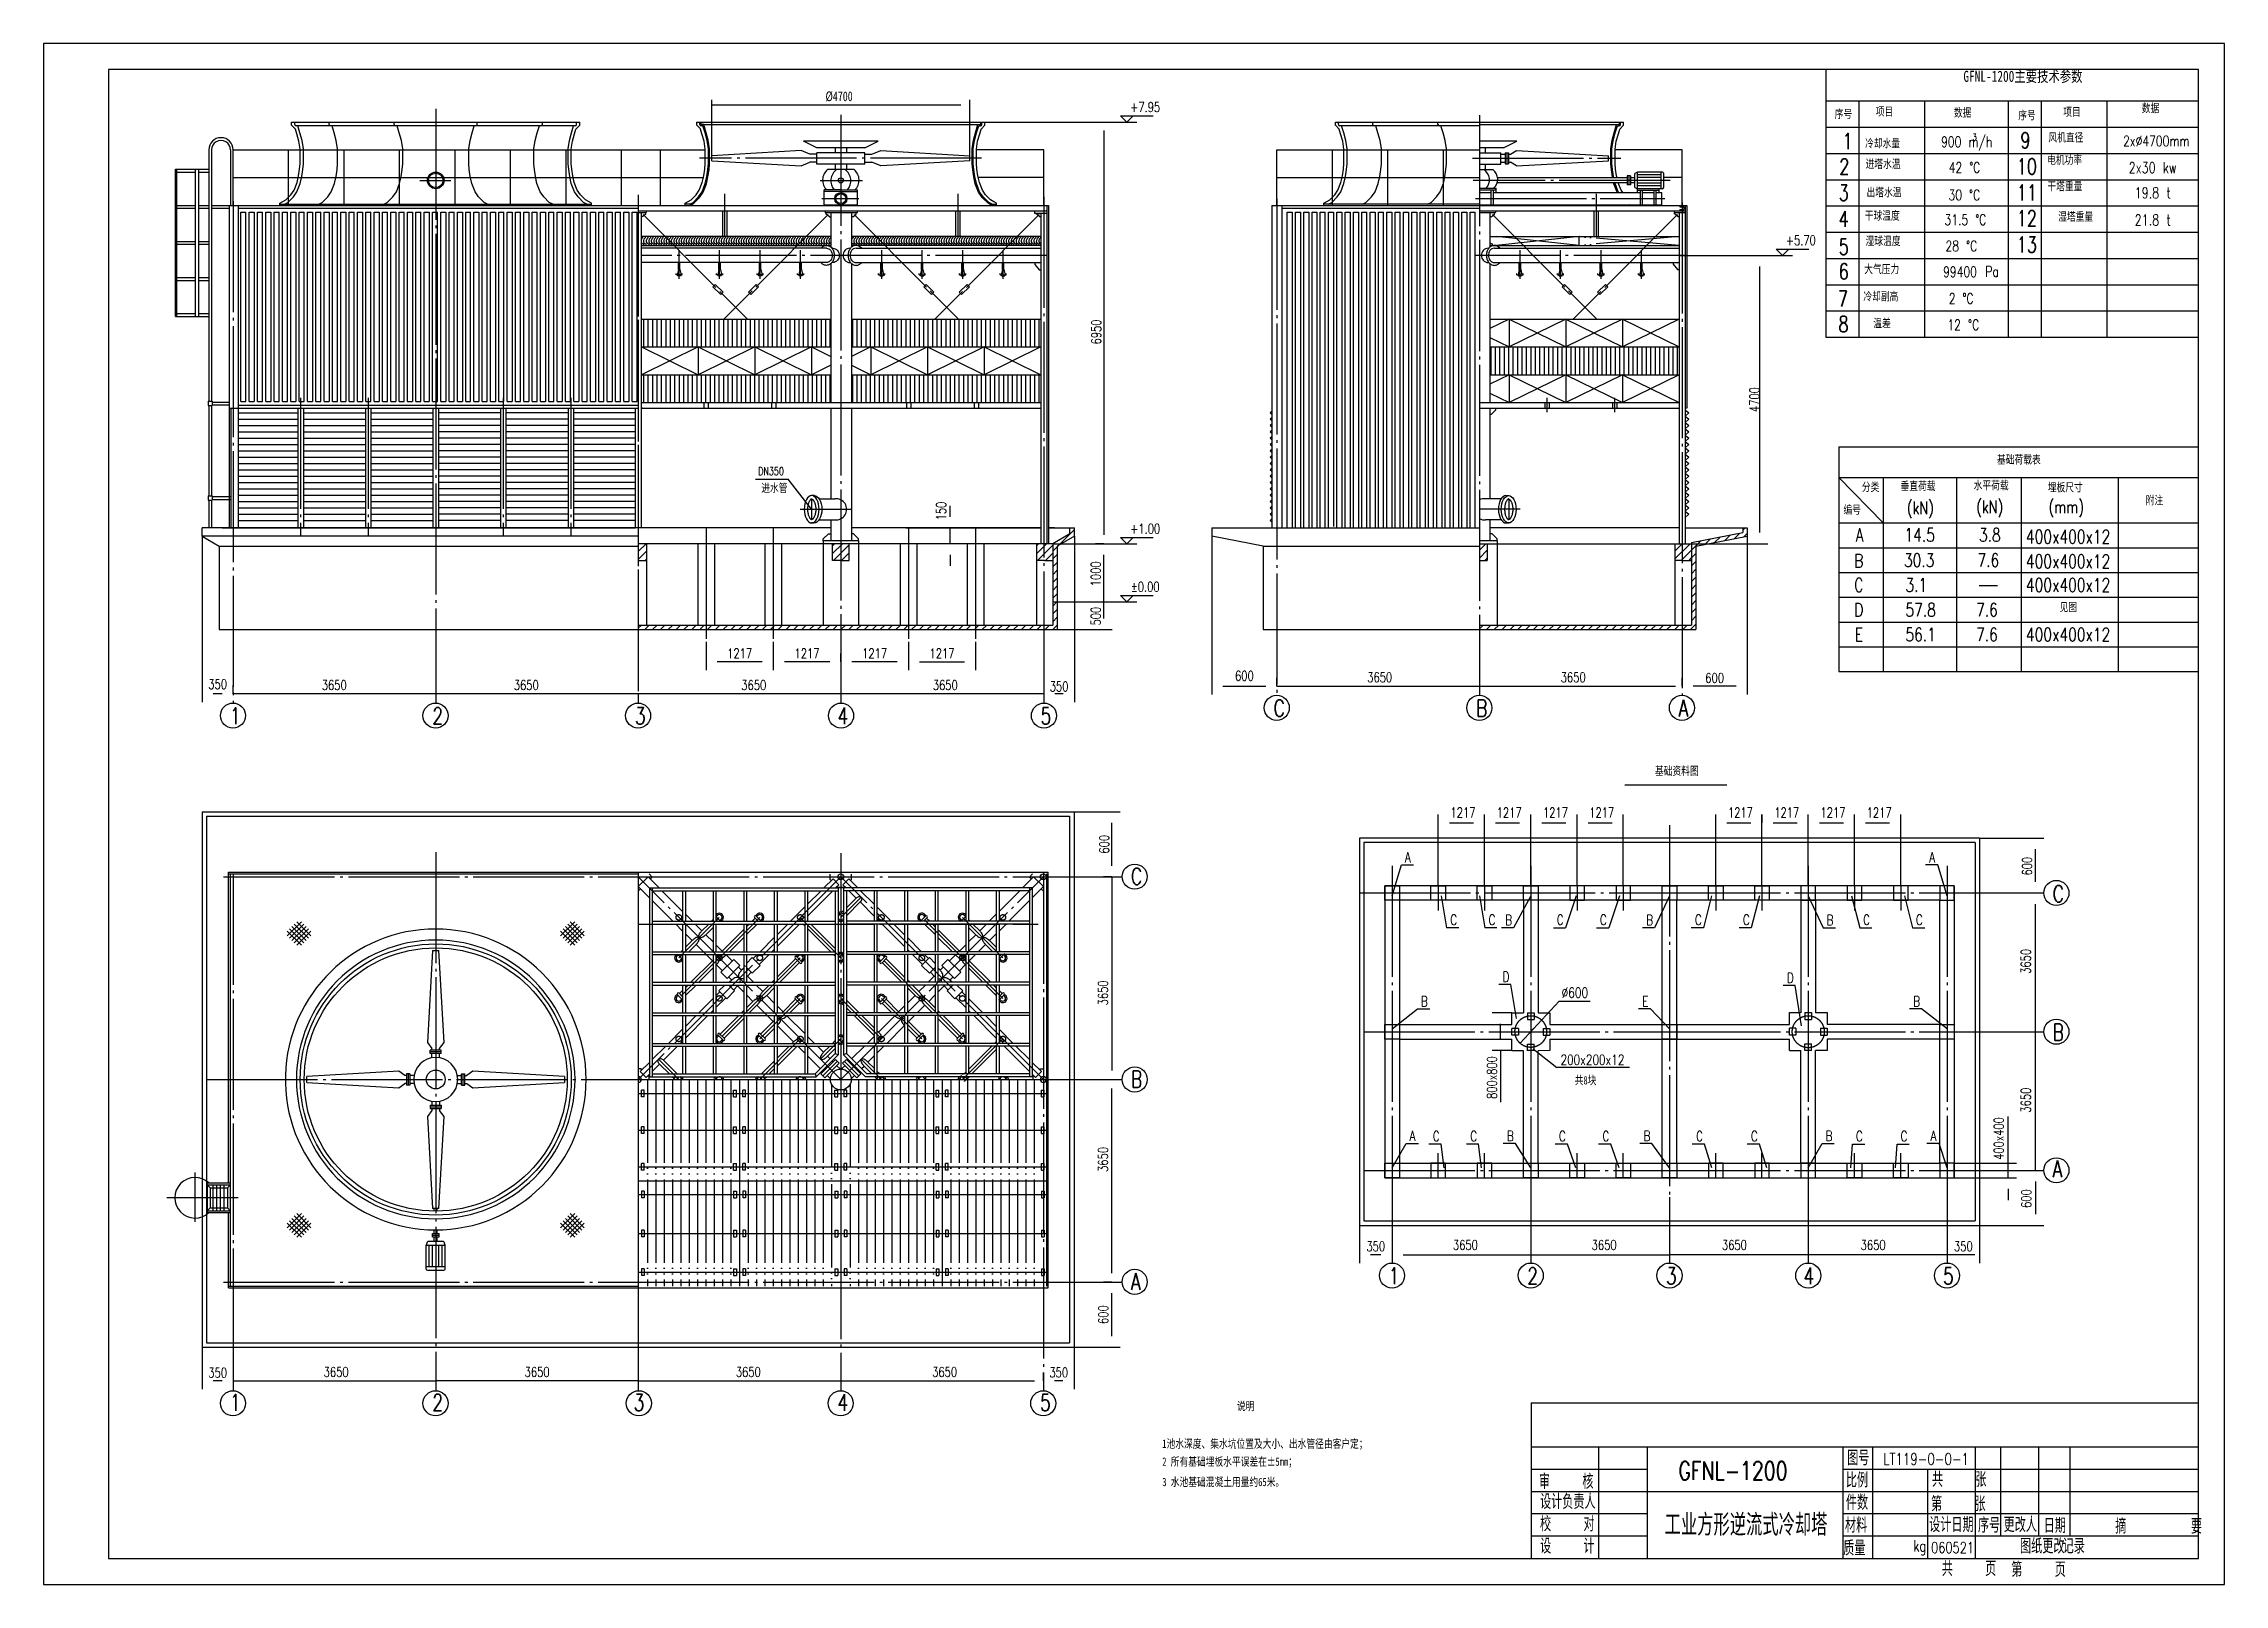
# Model space of a CAD drawing. Extents: x 49189 to 130763, y 0 to 27754.
# Drawn here: x 91468 to 130763, y 0 to 27754 of the extents above.
import ezdxf
from ezdxf.enums import TextEntityAlignment as Align

# ---------------------------------------------------------------- set-up
doc = ezdxf.new("R2010")
doc.units = 0
doc.header["$LTSCALE"] = 100
doc.header["$MEASUREMENT"] = 0
for name, pattern in [('S', [18, 15, -1, 0, -1, 0, -1]), ('X', [6, 4.5, -1.5]), ('Z', [22.5, 20, -1, 0.5, -1])]:
    doc.linetypes.add(name, pattern=pattern)
doc.layers.get('0').update_dxf_attribs({"linetype": 'CONTINUOUS'})
for name, color, linetype in [('2', 2, 'CONTINUOUS'), ('3', 3, 'X'), ('4', 1, 'Z'), ('5', 4, 'S'), ('6', 3, 'CONTINUOUS')]:
    doc.layers.add(name, color=color, linetype=linetype)
doc.styles.add('1', font='txt', dxfattribs={"width": 0.75})
doc.styles.add('163', font='SimSun.ttf', dxfattribs={"width": 0.99})
doc.styles.add('HZ', font='txt', dxfattribs={"width": 0.75, "bigfont": 'hztxt'})
doc.styles.add('SIMPLEX', font='txt', dxfattribs={"width": 0.75, "bigfont": 'hztxt'})
doc.styles.get("Standard").update_dxf_attribs({"font": 'txt', "width": 0.75, "bigfont": 'hztxt'})
doc.styles.add('STANDENT', font='TXT', dxfattribs={"width": 0.75, "bigfont": 'HZTXT'})
pattern_1 = [(45, (0, 0), (-70.71068, 70.71068), [])]

msp = doc.modelspace()

# ---------------------------------------------------------------- texts
at = {"layer": '2', "color": 0, "style": 'SIMPLEX', "width": 0.75}
for p in [(116818, 13817), (117651, 13817), (118485, 13817), (119318, 13817), (121818, 13817), (122652, 13817), (123485, 13817), (124318, 13817)]:
    msp.add_text('1217', height=175, dxfattribs=at).set_placement(p)
at = {"layer": '2', "color": 0, "attachment_point": 1, "style": 'SIMPLEX'}
for s, insert, char_height, width in [('{\\fSimSun|b0|i0|c134|p2;GFNL-1200主要技术参数}', (126060, 27266), 200, 4963.12), ('{\\fSimSun|b0|i0|c134|p2;序号}', (123741, 26561), 150, 1447.93), ('{\\fSimSun|b0|i0|c134|p2;项目}', (124481, 26607), 150, 1447.93), ('{\\fSimSun|b0|i0|c134|p2;数据}', (125890, 26587), 150, 1447.93), ('{\\fSimSun|b0|i0|c134|p2;序号}', (127049, 26540), 150, 1447.93), ('{\\fSimSun|b0|i0|c134|p2;项目}', (127860, 26599), 150, 1447.93), ('{\\fSimSun|b0|i0|c134|p2;数据}', (129274, 26668), 150, 1447.93), ('{\\fSimSun|b0|i0|c134|p2;冷却水量}', (124289, 26034), 150, 1447.93), ('{\\fSimSun|b0|i0|c134|p2;风机直径}', (127592, 26139), 150, 1447.93), ('{\\fSimSun|b0|i0|c134|p2;进塔水温}', (124298, 25663), 150, 1447.93), ('{\\fSimSun|b0|i0|c134|p2;电机功率}', (127570, 25736), 150, 1447.93), ('{\\fSimSun|b0|i0|c134|p2;出塔水温}', (124315, 25153), 150, 1447.93), ('{\\fSimSun|b0|i0|c134|p2;干塔重量}', (127574, 25260), 150, 1447.93), ('{\\fSimSun|b0|i0|c134|p2;干球温度}', (124283, 24732), 150, 1447.93), ('{\\fSimSun|b0|i0|c134|p2;湿塔重量}', (127768, 24714), 150, 1447.93), ('{\\fSimSun|b0|i0|c134|p2;湿球温度}', (124298, 24275), 150, 1447.93), ('{\\fSimSun|b0|i0|c134|p2;大气压力}', (124274, 23768), 150, 1447.93), ('{\\fSimSun|b0|i0|c134|p2;冷却副高}', (124258, 23276), 150, 1447.93), ('{\\fSimSun|b0|i0|c134|p2;温差}', (124437, 22794), 150, 1447.93), ('{\\fSimSun|b0|i0|c134|p2;基础荷载表}', (126666, 20338), 150, 1447.93), ('{\\fSimSun|b0|i0|c134|p2;进水管}', (104399, 19824), 150, 1447.93), ('{\\fSimSun|b0|i0|c134|p2;分类}', (124231, 19844), 150, 1447.93), ('{\\fSimSun|b0|i0|c134|p2;垂直荷载}', (124928, 19860), 150, 1447.93), ('{\\fSimSun|b0|i0|c134|p2;水平荷载}', (126246, 19873), 150, 1447.93), ('{\\fSimSun|b0|i0|c134|p2;埋板尺寸}', (127581, 19837), 150, 1447.93), ('{\\fSimSun|b0|i0|c134|p2;编号}', (123899, 19433), 150, 1447.93), ('{\\fSimSun|b0|i0|c134|p2;附注}', (129346, 19603), 150, 1447.93), ('{\\fSimSun|b0|i0|c134|p2;见图}', (127795, 17680), 150, 1447.93), ('{\\fSimSun|b0|i0|c134|p2;基础资料图}', (120502, 14729), 150, 1447.93), ('{\\fSimSun|b0|i0|c134|p2;共8块}', (119057, 9156), 150, 1447.93), ('{\\fSimSun|b0|i0|c134|p2;说明}', (112970, 3286), 150, 1447.93), ('{\\fSimSun|b0|i0|c134|p2;1池水深度、集水坑位置及大小、出水管径由客户定；}', (111625, 2608), 150, 3813.94), ('{\\fSimSun|b0|i0|c134|p2;2 所有基础埋板水平误差在%%p5mm；}', (111625, 2286), 150, 3813.94), ('{\\fSimSun|b0|i0|c134|p2;3 水池基础混凝土用量约65米。}', (111625, 1920), 150, 3813.94)]:
    msp.add_mtext(s, dxfattribs=dict(at, insert=insert, char_height=char_height, width=width))
at = {"layer": '2', "color": 0, "char_height": 175, "attachment_point": 5, "style": 'SIMPLEX'}
for s, insert in [('+7.95', (111318, 26611)), ('+5.70', (123132, 24211)), ('+1.00', (111318, 19016)), ('%%p0.00', (111318, 17970)), ('1217', (104010, 16770)), ('1217', (105224, 16770)), ('1217', (106442, 16770)), ('1217', (107656, 16770)), ('350', (94604, 16215)), ('350', (109766, 16174)), ('600', (113105, 16366)), ('600', (121578, 16328)), ('350', (115472, 6090)), ('350', (126059, 6090)), ('350', (94604, 3813)), ('350', (109760, 3817))]:
    msp.add_mtext(s, dxfattribs=dict(at, insert=insert))
at = {"layer": '2', "color": 0, "char_height": 175, "attachment_point": 5, "rotation": 90, "style": 'SIMPLEX'}
for s, insert in [('1000', (110426, 18203)), ('500', (110426, 17441)), ('600', (110579, 13332)), ('600', (127209, 12937)), ('800x800', (117566, 9130)), ('400x400', (126698, 8031)), ('600', (127194, 6949)), ('600', (110562, 4859))]:
    msp.add_mtext(s, dxfattribs=dict(at, insert=insert))
at = {"layer": '6', "color": 0, "width": 0.75}
for s, height, style, p in [('%%C4700', 175, '1', (105557, 26718)), ('1', 284, 'HZ', (123882, 25855)), ('900 m/h', 189.2, 'HZ', (125659, 25892)), ('3', 118, 'HZ', (126225, 26011)), ('9', 284, 'HZ', (127086, 25871)), ('2x%%C4700mm', 189.15, 'HZ', (128939, 25907)), ('2', 284, 'HZ', (123824, 25397)), ('42 %%DC', 189.2, 'HZ', (125795, 25429)), ('10', 283.7, 'HZ', (127021, 25399)), ('2x30 kw', 196.5, 'HZ', (129038, 25421)), ('3', 284, 'HZ', (123813, 24925)), ('11', 283.7, 'HZ', (127021, 24927)), ('19.8 t', 196.5, 'HZ', (129147, 24968)), ('30 %%DC', 189.2, 'HZ', (125793, 24932)), ('4', 284, 'HZ', (123813, 24453)), ('31.5 %%DC', 189.2, 'HZ', (125721, 24487)), ('12', 283.7, 'HZ', (127021, 24467)), ('21.8 t', 196.5, 'HZ', (129147, 24480)), ('5', 284, 'HZ', (123813, 23952)), ('28 %%DC', 189.2, 'HZ', (125739, 24014)), ('13', 283.7, 'HZ', (127021, 23993)), ('6', 284, 'HZ', (123813, 23509)), ('99400', 189.2, 'HZ', (125696, 23548)), ('Pa', 189.2, 'HZ', (126455, 23554)), ('7', 284, 'HZ', (123799, 23018)), ('2 %%DC', 189.2, 'HZ', (125795, 23067)), ('8', 284, 'HZ', (123809, 22560)), ('12 %%DC', 189.2, 'HZ', (125774, 22594)), ('DN350', 140, 'STANDENT', (104345, 19982)), ('14.5', 243.5, 'HZ', (124999, 18783)), ('3.8', 243.5, 'HZ', (126341, 18783)), ('400x400x12', 243.5, 'HZ', (127188, 18752)), ('30.3', 243.5, 'HZ', (124990, 18327)), ('7.6', 243.5, 'HZ', (126315, 18327)), ('400x400x12', 243.5, 'HZ', (127188, 18306)), ('3.1', 243.5, 'HZ', (125016, 17881)), ('400x400x12', 243.5, 'HZ', (127188, 17880)), ('57.8', 243.5, 'HZ', (125016, 17434)), ('7.6', 243.5, 'HZ', (126289, 17434)), ('56.1', 243.5, 'HZ', (125016, 16988)), ('7.6', 243.5, 'HZ', (126289, 16988)), ('400x400x12', 243.5, 'HZ', (127188, 16988)), ('3650', 175, 'STANDENT', (96480, 16112)), ('3650', 175, 'STANDENT', (99940, 16112)), ('3650', 175, 'STANDENT', (104040, 16112)), ('3650', 175, 'STANDENT', (107490, 16112)), ('3650', 175, 'STANDENT', (115318, 16252)), ('3650', 175, 'STANDENT', (118804, 16252)), ('1', 300, 'STANDENT', (94823, 15493)), ('2', 300, 'STANDENT', (98473, 15493)), ('3', 300, 'STANDENT', (102123, 15493)), ('4', 300, 'STANDENT', (105776, 15493)), ('5', 300, 'STANDENT', (109432, 15493)), ('C', 300, 'STANDENT', (113631, 15633)), ('B', 300, 'STANDENT', (117281, 15633)), ('A', 300, 'STANDENT', (120931, 15633)), ('C', 300, 'STANDENT', (111061, 12604)), ('C', 300, 'STANDENT', (127669, 12291)), ('B', 300, 'STANDENT', (127669, 9796)), ('B', 300, 'STANDENT', (111061, 8951)), ('A', 300, 'STANDENT', (127668, 7333)), ('A', 300, 'STANDENT', (111061, 5304)), ('1', 300, 'STANDENT', (115702, 5405)), ('2', 300, 'STANDENT', (118202, 5405)), ('3', 300, 'STANDENT', (120702, 5405)), ('4', 300, 'STANDENT', (123179, 5405)), ('5', 300, 'STANDENT', (125693, 5405)), ('3650', 175, 'HZ', (96514, 3739)), ('3650', 175, 'HZ', (100135, 3739)), ('3650', 175, 'HZ', (103941, 3739)), ('3650', 175, 'HZ', (107478, 3739)), ('1', 300, 'STANDENT', (94823, 3126)), ('2', 300, 'STANDENT', (98473, 3126)), ('3', 300, 'STANDENT', (102100, 3126)), ('4', 300, 'STANDENT', (105773, 3126)), ('5', 300, 'STANDENT', (109423, 3126)), ('审   核', 267.1, 'SIMPLEX', (118412, 1720)), ('共   张', 267.1, 'SIMPLEX', (125494, 1756)), ('设计负责人', 267.1, 'SIMPLEX', (118432, 1357)), ('第   张', 267.1, 'SIMPLEX', (125477, 1317)), ('校   对', 267.1, 'SIMPLEX', (118432, 956)), ('设计日期', 267.1, 'SIMPLEX', (125443, 941)), ('更改人', 267.1, 'SIMPLEX', (126785, 941)), ('日期', 267.1, 'SIMPLEX', (127508, 925)), ('摘      要', 267.1, 'SIMPLEX', (128795, 913)), ('设   计', 267.1, 'SIMPLEX', (118432, 556)), ('kg', 200.3, 'SIMPLEX', (125158, 593)), ('图纸更改', 267.1, 'SIMPLEX', (127081, 556)), ('记录', 267.1, 'SIMPLEX', (127848, 556)), ('060521', 200.3, 'SIMPLEX', (125479, 562)), ('共   页', 267.1, 'SIMPLEX', (125670, 150)), ('第   页', 267.1, 'SIMPLEX', (126923, 134))]:
    msp.add_text(s, height=height, dxfattribs=dict(at, style=style)).set_placement(p)
for s, style, p in [('6950', 'STANDENT', (110523, 22335)), ('3650', 'HZ', (110645, 10429)), ('3650', 'HZ', (110645, 7429))]:
    msp.add_text(s, height=175, rotation=90, dxfattribs=dict(at, style=style)).set_placement(p)
at = {"layer": '6', "color": 0, "style": 'HZ', "width": 0.75}
for s, height, p in [('(kN)', 224.4, (125284, 19279)), ('(kN)', 224.4, (126534, 19297)), ('(mm)', 224.4, (127913, 19296)), ('A', 242, (124188, 18783)), ('B', 242, (124175, 18318)), ('C', 242, (124175, 17881)), ('D', 242, (124175, 17435)), ('E', 242, (124175, 16988))]:
    msp.add_text(s, height=height, dxfattribs=at).set_placement(p, align=Align.CENTER)
at = {"layer": '6', "color": 0, "width": 0.75}
for s, height, p in [('A', 185, (115994, 13005)), ('A', 185, (125445, 13005)), ('C', 185, (116815, 11880)), ('C', 185, (117502, 11880)), ('B', 185, (117804, 11873)), ('C', 185, (118732, 11880)), ('C', 185, (119511, 11880)), ('B', 185, (120343, 11873)), ('C', 185, (121224, 11880)), ('C', 185, (122086, 11880)), ('B', 185, (123596, 11873)), ('C', 185, (124252, 11880)), ('C', 185, (125205, 11880)), ('D', 185, (117755, 10854)), ('D', 185, (122878, 10833)), ('%%c600', 184.7, (118821, 10566)), ('B', 185, (116284, 10410)), ('E', 185, (120271, 10410)), ('B', 185, (125154, 10410)), ('200x200x12', 184.7, (118800, 9357)), ('A', 185, (116082, 7987)), ('C', 185, (116498, 7983)), ('C', 185, (117174, 7983)), ('B', 185, (117835, 7987)), ('C', 185, (118773, 7983)), ('C', 185, (119555, 7983)), ('B', 185, (120297, 7987)), ('C', 185, (121243, 7983)), ('C', 185, (122232, 7983)), ('B', 185, (123574, 7987)), ('C', 185, (124123, 7983)), ('C', 185, (124926, 7983)), ('A', 185, (125469, 7987)), ('3650', 175, (116862, 6026)), ('3650', 175, (119362, 6026)), ('3650', 175, (121709, 6026)), ('3650', 175, (124209, 6026)), ('LT119-0-0-1', 208.27, (124615, 2155)), ('GFNL-1200', 332.4, (120925, 1881)), ('工业方形逆流式冷却塔', 391.1, (120677, 877))]:
    msp.add_text(s, height=height, dxfattribs=at).set_placement(p)
for p in [(127273, 10997), (127273, 8497)]:
    msp.add_text('3650', height=175, rotation=90, dxfattribs=at).set_placement(p)
at = {"layer": '6', "color": 0, "style": 'SIMPLEX', "width": 0.75}
for s, p in [('图号', (124167, 2285)), ('比例', (124143, 1891)), ('件数', (124143, 1489)), ('材料', (124127, 1079)), ('序号', (126524, 1079)), ('质量', (124095, 666))]:
    msp.add_text(s, height=267.1, dxfattribs=at).set_placement(p, align=Align.MIDDLE)
at = {"layer": '6', "color": 0, "char_height": 175, "attachment_point": 5, "rotation": 90, "style": 'SIMPLEX'}
for s, insert in [('\\A1;4700', (122296, 21342)), ('\\A1;150', (107641, 19334))]:
    msp.add_mtext(s, dxfattribs=dict(at, insert=insert))

# ---------------------------------------------------------------- blocks, each defined once
blk = doc.blocks.new('ARROW')
at = {"layer": '6'}
blk.add_lwpolyline([(0, 0, 0, 0.2, 0), (-1, 0, 0, 0, 0), (-2, 0, 0, 0, 0)], format="xyseb", dxfattribs=at)
blk = doc.blocks.new('网易暖通图签-new')
blk.add_hatch(color=1).paths.add_polyline_path([(143, 252, 1), (142, 252, 1)])
at = {"color": 7}
for p, q in [((120, 234), (120, 264)), ((120, 264), (187, 264)), ((187, 234), (120, 234)), ((122, 236), (122, 262)), ((122, 262), (186, 262)), ((122, 250), (186, 250)), ((186, 236), (122, 236)), ((186, 262), (186, 236)), ((187, 264), (187, 234))]:
    blk.add_line(p, q, dxfattribs=at)
at = {"color": 3, "style": '163'}
for s, height, p in [('中国暖通行业网络家园；因为专业，所以完美', 1.84, (126, 246)), ('编辑部：ivpinfo@service.netease.com', 1.63, (132, 241)), ('=', 4, (133, 257)), ('网易  NETEASE ', 3.2, (139, 257))]:
    blk.add_text(s, height=height, dxfattribs=at).set_placement(p)
at = {"color": 1, "style": '163'}
for s, height, p in [('网易  暖通   co.163.com', 2.27, (135, 252)), ('本图纸由浩辰ICAD软件提供技术支持', 1.49, (135, 237))]:
    blk.add_text(s, height=height, dxfattribs=at).set_placement(p)
at = {"color": 3, "style": '163', "text_generation_flag": 2}
blk.add_text('=', height=4, dxfattribs=at).set_placement((174, 257))

# ---------------------------------------------------------------- hatches: boundary and pattern name
at = {"layer": '6'}
h = msp.add_hatch(dxfattribs=at)
h.set_pattern_fill('ANSI31', color=0, scale=100, style=0)
h.set_pattern_definition(pattern_1)
h.paths.add_polyline_path([(102333, 18745), (102183, 18745), (102183, 18445), (102333, 18445)])
h = msp.add_hatch(dxfattribs=at)
h.set_pattern_fill('ANSI31', color=0, scale=100, style=0)
h.set_pattern_definition(pattern_1)
h.paths.add_polyline_path([(105683, 18445), (105833, 18445), (105833, 18745), (105683, 18745)])
h.paths.add_polyline_path([(105833, 18445), (105983, 18445), (105983, 18745), (105833, 18745)])
h = msp.add_hatch(dxfattribs=at)
h.set_pattern_fill('ANSI31', color=0, scale=100, style=0)
h.set_pattern_definition(pattern_1)
h.paths.add_polyline_path([(109489, 18745), (109361, 18745), (109358, 18742), (109358, 18445), (109489, 18445)])
h.paths.add_polyline_path([(109653, 18745), (109489, 18745), (109489, 18445), (109503, 18445), (109653, 18445)])
h = msp.add_hatch(dxfattribs=at)
h.set_pattern_fill('ANSI31', color=0, scale=100, style=0)
h.set_pattern_definition(pattern_1)
h.paths.add_polyline_path([(117481, 18745), (117341, 18745), (117341, 18445), (117481, 18445)])
h = msp.add_hatch(dxfattribs=at)
h.set_pattern_fill('ANSI31', color=0, scale=100, style=0)
h.set_pattern_definition(pattern_1)
h.paths.add_polyline_path([(121161, 18745), (120991, 18745), (120991, 18445), (121005, 18445), (121161, 18445)])
h.paths.add_polyline_path([(120991, 18745), (120860, 18745), (120860, 18445), (120991, 18445)])

# ---------------------------------------------------------------- linework, layer by layer
at = {"layer": '2', "color": 0}
for p, q in [((92636, 27287), (92636, 467)), ((130296, 27287), (92636, 27287)), ((123583, 27287), (123583, 22464)), ((130296, 467), (130296, 27287)), ((123583, 26721), (130296, 26721)), ((95937, 26340), (101130, 26340)), ((95937, 26285), (95937, 26340)), ((95994, 26300), (95994, 26340)), ((96612, 26300), (96612, 26340)), ((97784, 26300), (97784, 26340)), ((99282, 26300), (99282, 26340)), ((100455, 26300), (100455, 26340)), ((101073, 26300), (101073, 26340)), ((101130, 26285), (101130, 26340)), ((103237, 26340), (108430, 26340)), ((103237, 26285), (103237, 26340)), ((103294, 26300), (103294, 26340)), ((103314, 26300), (103314, 26340)), ((108353, 26300), (108353, 26340)), ((108373, 26300), (108373, 26340)), ((108430, 26285), (108430, 26340)), ((114745, 26340), (119938, 26340)), ((114745, 26285), (114745, 26340)), ((114802, 26300), (114802, 26340)), ((115420, 26300), (115420, 26340)), ((116592, 26300), (116592, 26340)), ((119861, 26300), (119861, 26340)), ((119881, 26300), (119881, 26340)), ((119938, 26285), (119938, 26340)), ((95937, 26285), (96006, 26215)), ((101048, 26275), (96019, 26275)), ((101130, 26285), (101060, 26215)), ((103237, 26285), (103302, 26219)), ((103363, 26295), (103319, 26295)), ((103347, 26275), (103319, 26275)), ((103363, 26295), (108303, 26295)), ((106506, 26000), (105161, 26000)), ((105398, 25880), (105161, 26000)), ((106268, 25880), (106506, 26000)), ((108303, 26295), (108348, 26295)), ((108318, 26275), (108348, 26275)), ((108430, 26285), (108360, 26215)), ((114745, 26285), (114814, 26215)), ((117341, 26275), (114827, 26275)), ((117341, 26295), (119811, 26295)), ((118014, 26000), (117341, 26000)), ((117776, 25880), (118014, 26000)), ((119811, 26295), (119856, 26295)), ((119826, 26275), (119856, 26275)), ((119938, 26285), (119868, 26215)), ((94444, 25840), (94444, 21313)), ((94494, 25840), (94494, 21313)), ((94833, 25840), (94833, 24840)), ((94883, 25840), (102183, 25840)), ((94883, 24840), (94883, 25840)), ((94883, 24840), (94883, 25840)), ((95883, 24840), (95883, 25840)), ((96883, 24840), (96883, 25840)), ((97883, 24840), (97883, 25840)), ((98883, 24840), (98883, 25840)), ((99883, 24840), (99883, 25840)), ((100883, 24840), (100883, 25840)), ((101883, 24840), (101883, 25840)), ((102183, 25840), (103397, 25840)), ((102583, 24840), (102583, 25840)), ((105116, 25830), (103511, 25735)), ((103511, 25645), (103511, 25735)), ((103511, 25645), (105116, 25550)), ((105276, 25760), (105116, 25830)), ((105116, 25550), (105276, 25620)), ((105398, 25760), (105276, 25760)), ((105398, 25620), (105276, 25620)), ((106268, 25880), (105398, 25880)), ((106268, 25790), (105398, 25790)), ((105398, 25585), (105398, 25790)), ((106268, 25585), (105398, 25585)), ((105733, 25880), (105733, 25790)), ((105733, 25585), (105733, 25485)), ((105933, 25880), (105933, 25790)), ((105933, 25585), (105933, 25485)), ((106268, 25585), (106268, 25790)), ((106268, 25760), (106391, 25760)), ((106268, 25620), (106391, 25620)), ((106391, 25760), (106551, 25830)), ((106551, 25550), (106391, 25620)), ((106551, 25830), (108155, 25735)), ((108155, 25645), (106551, 25550)), ((108155, 25645), (108155, 25735)), ((109489, 25840), (108284, 25840)), ((109489, 24840), (109489, 25840)), ((113691, 25840), (117341, 25840)), ((113691, 24840), (113691, 25840)), ((114691, 24840), (114691, 25840)), ((115691, 24840), (115691, 25840)), ((116691, 24840), (116691, 25840)), ((117776, 25880), (117341, 25880)), ((117341, 25790), (117726, 25790)), ((117341, 25585), (117726, 25585)), ((117441, 25880), (117441, 25790)), ((117441, 25585), (117441, 25485)), ((117726, 25585), (117726, 25790)), ((117726, 25760), (117806, 25760)), ((117726, 25620), (117806, 25620)), ((117806, 25790), (117806, 25590)), ((117806, 25790), (117866, 25790)), ((117806, 25590), (117866, 25590)), ((117836, 25790), (117836, 25590)), ((117836, 25790), (117836, 25590)), ((117866, 25790), (117866, 25590)), ((117866, 25760), (117899, 25760)), ((117866, 25620), (117899, 25620)), ((117899, 25760), (118009, 25830)), ((118009, 25550), (117899, 25620)), ((118009, 25830), (119663, 25735)), ((118009, 25550), (119663, 25645)), ((119663, 25645), (119663, 25735)), ((120991, 25840), (119784, 25840)), ((120991, 24840), (120991, 25840)), ((123583, 25776), (130296, 25776)), ((93844, 22840), (93844, 25490)), ((93844, 25490), (94444, 25490)), ((93869, 22840), (93869, 25490)), ((93869, 25440), (94204, 25440)), ((94204, 22840), (94204, 25490)), ((94264, 22840), (94264, 25490)), ((94264, 25440), (94444, 25440)), ((94883, 25340), (102183, 25340)), ((102183, 25340), (103362, 25340)), ((106073, 25485), (105594, 25485)), ((109489, 25340), (108316, 25340)), ((113691, 25340), (117341, 25340)), ((117341, 25485), (117581, 25485)), ((117341, 25150), (117641, 25150)), ((117641, 25072), (117641, 25150)), ((120001, 25245), (117661, 25245)), ((120001, 25335), (117669, 25335)), ((120001, 25370), (120001, 25210)), ((120061, 25370), (120001, 25370)), ((120061, 25210), (120001, 25210)), ((120031, 25370), (120031, 25210)), ((120061, 25370), (120061, 25210)), ((120141, 25335), (120061, 25335)), ((120141, 25245), (120061, 25245)), ((120141, 25165), (120141, 25415)), ((120636, 25440), (120191, 25440)), ((120191, 25072), (120191, 25440)), ((120606, 25390), (120191, 25390)), ((120606, 25340), (120191, 25340)), ((120606, 25290), (120191, 25290)), ((120606, 25240), (120191, 25240)), ((120606, 25190), (120191, 25190)), ((120606, 25440), (120606, 25140)), ((120656, 25420), (120656, 25160)), ((120991, 25340), (120656, 25340)), ((123583, 25303), (130296, 25303)), ((93869, 24840), (94204, 24840)), ((93869, 24790), (94204, 24790)), ((94264, 24840), (94444, 24840)), ((94264, 24790), (94444, 24790)), ((94494, 24840), (102183, 24840)), ((94494, 24790), (94809, 24790)), ((94809, 24840), (94809, 19030)), ((94809, 24840), (102183, 24840)), ((94928, 24840), (102138, 24840)), ((94973, 24840), (94973, 19030)), ((94973, 24790), (102183, 24790)), ((95726, 24840), (95726, 24879)), ((95726, 24860), (101340, 24860)), ((101340, 24840), (101340, 24879)), ((101340, 24840), (101340, 24879)), ((102183, 24840), (109573, 24840)), ((103026, 24840), (103026, 24879)), ((103108, 24860), (103026, 24860)), ((105833, 25120), (105533, 25120)), ((105533, 24840), (105533, 25120)), ((105833, 25090), (105533, 25090)), ((105533, 24852), (106133, 24852)), ((105833, 25120), (106133, 25120)), ((105833, 25090), (106133, 25090)), ((106133, 24840), (106133, 25120)), ((108559, 24860), (108640, 24860)), ((108640, 24840), (108640, 24879)), ((109543, 24840), (109543, 18745)), ((109573, 24840), (109573, 18745)), ((113602, 24840), (121075, 24840)), ((113602, 24840), (113602, 19030)), ((113781, 24840), (113781, 19030)), ((113781, 24790), (117341, 24790)), ((114534, 24840), (114534, 24879)), ((117341, 24860), (114534, 24860)), ((114782, 24840), (119900, 24840)), ((117341, 25120), (117641, 25120)), ((117341, 25072), (117551, 25072)), ((117341, 24852), (120626, 24852)), ((117551, 24852), (117551, 25120)), ((117591, 24852), (117591, 25120)), ((117591, 25072), (120241, 25072)), ((117641, 24840), (117641, 24852)), ((120148, 24840), (120148, 24852)), ((120636, 25140), (120191, 25140)), ((120576, 25110), (120191, 25110)), ((120191, 24840), (120191, 24852)), ((120241, 24852), (120241, 25110)), ((120281, 24852), (120281, 25110)), ((120281, 25072), (120486, 25072)), ((120486, 24852), (120486, 25110)), ((120526, 24852), (120526, 25110)), ((120526, 25072), (120626, 25072)), ((120576, 25072), (120576, 25140)), ((120576, 24840), (120576, 24852)), ((120626, 24852), (120626, 25072)), ((120951, 24840), (120951, 24815)), ((120951, 24815), (121020, 24815)), ((120951, 24765), (121020, 24765)), ((120951, 24765), (120951, 24740)), ((121020, 24815), (121020, 24765)), ((121045, 24840), (121045, 18745)), ((121075, 24840), (121075, 21190)), ((123583, 24830), (130296, 24830)), ((95023, 21310), (95023, 24720)), ((95023, 24720), (95113, 24720)), ((95113, 21310), (95113, 24720)), ((95173, 21310), (95173, 24720)), ((95173, 24720), (95263, 24720)), ((95263, 24720), (95263, 21310)), ((95323, 21310), (95323, 24720)), ((95323, 24720), (95413, 24720)), ((95413, 21310), (95413, 24720)), ((95473, 21310), (95473, 24720)), ((95473, 24720), (95563, 24720)), ((95563, 24720), (95563, 21310)), ((95623, 21310), (95623, 24720)), ((95623, 24720), (95713, 24720)), ((95713, 21310), (95713, 24720)), ((95773, 21310), (95773, 24720)), ((95773, 24720), (95863, 24720)), ((95863, 21310), (95863, 24720)), ((95923, 21310), (95923, 24720)), ((95923, 24720), (96013, 24720)), ((96013, 24720), (96013, 21310)), ((96073, 21310), (96073, 24720)), ((96073, 24720), (96163, 24720)), ((96163, 21310), (96163, 24720)), ((96223, 21310), (96223, 24720)), ((96223, 24720), (96313, 24720)), ((96313, 24720), (96313, 21310)), ((96373, 24720), (96463, 24720)), ((96373, 21310), (96373, 24720)), ((96463, 21310), (96463, 24720)), ((96523, 21310), (96523, 24720)), ((96523, 24720), (96613, 24720)), ((96613, 24720), (96613, 21310)), ((96673, 21310), (96673, 24720)), ((96673, 24720), (96763, 24720)), ((96763, 21310), (96763, 24720)), ((96823, 21310), (96823, 24720)), ((96823, 24720), (96913, 24720)), ((96913, 24720), (96913, 21310)), ((96973, 21310), (96973, 24720)), ((96973, 24720), (97063, 24720)), ((97063, 21310), (97063, 24720)), ((97123, 21310), (97123, 24720)), ((97123, 24720), (97213, 24720)), ((97213, 24720), (97213, 21310)), ((97273, 21310), (97273, 24720)), ((97273, 24720), (97363, 24720)), ((97363, 21310), (97363, 24720)), ((97423, 21310), (97423, 24720)), ((97423, 24720), (97513, 24720)), ((97513, 24720), (97513, 21310)), ((97573, 21310), (97573, 24720)), ((97573, 24720), (97663, 24720)), ((97663, 21310), (97663, 24720)), ((97723, 21310), (97723, 24720)), ((97723, 24720), (97813, 24720)), ((97813, 24720), (97813, 21310)), ((97873, 21310), (97873, 24720)), ((97873, 24720), (97963, 24720)), ((97963, 21310), (97963, 24720)), ((98023, 21310), (98023, 24720)), ((98023, 24720), (98113, 24720)), ((98113, 24720), (98113, 21310)), ((98173, 21310), (98173, 24720)), ((98173, 24720), (98263, 24720)), ((98263, 21310), (98263, 24720)), ((98323, 21310), (98323, 24720)), ((98323, 24720), (98413, 24720)), ((98413, 24720), (98413, 21310)), ((98473, 21310), (98473, 24720)), ((98473, 24720), (98563, 24720)), ((98563, 21310), (98563, 24720)), ((98623, 21310), (98623, 24720)), ((98623, 24720), (98713, 24720)), ((98713, 24720), (98713, 21310)), ((98773, 21310), (98773, 24720)), ((98773, 24720), (98863, 24720)), ((98863, 21310), (98863, 24720)), ((98923, 21310), (98923, 24720)), ((98923, 24720), (99013, 24720)), ((99013, 24720), (99013, 21310)), ((99073, 21310), (99073, 24720)), ((99073, 24720), (99163, 24720)), ((99163, 21310), (99163, 24720)), ((99223, 21310), (99223, 24720)), ((99223, 24720), (99313, 24720)), ((99313, 24720), (99313, 21310)), ((99373, 21310), (99373, 24720)), ((99373, 24720), (99463, 24720)), ((99463, 21310), (99463, 24720)), ((99523, 21310), (99523, 24720)), ((99523, 24720), (99613, 24720)), ((99613, 24720), (99613, 21310)), ((99673, 21310), (99673, 24720)), ((99673, 24720), (99763, 24720)), ((99763, 21310), (99763, 24720)), ((99823, 24720), (99913, 24720)), ((99823, 21310), (99823, 24720)), ((99913, 24720), (99913, 21310)), ((99973, 21310), (99973, 24720)), ((99973, 24720), (100063, 24720)), ((100063, 21310), (100063, 24720)), ((100123, 21310), (100123, 24720)), ((100123, 24720), (100213, 24720)), ((100213, 24720), (100213, 21310)), ((100273, 21310), (100273, 24720)), ((100273, 24720), (100363, 24720)), ((100363, 21310), (100363, 24720)), ((100423, 21310), (100423, 24720)), ((100423, 24720), (100513, 24720)), ((100513, 24720), (100513, 21310)), ((100573, 21310), (100573, 24720)), ((100573, 24720), (100663, 24720)), ((100663, 21310), (100663, 24720)), ((100723, 21310), (100723, 24720)), ((100723, 24720), (100813, 24720)), ((100813, 24720), (100813, 21310)), ((100873, 21310), (100873, 24720)), ((100873, 24720), (100963, 24720)), ((100963, 21310), (100963, 24720)), ((101023, 21310), (101023, 24720)), ((101023, 24720), (101113, 24720)), ((101113, 24720), (101113, 21310)), ((101173, 21310), (101173, 24720)), ((101173, 24720), (101263, 24720)), ((101263, 21310), (101263, 24720)), ((101323, 21310), (101323, 24720)), ((101323, 24720), (101413, 24720)), ((101413, 24720), (101413, 21310)), ((101473, 21310), (101473, 24720)), ((101473, 24720), (101563, 24720)), ((101563, 21310), (101563, 24720)), ((101623, 21310), (101623, 24720)), ((101623, 24720), (101713, 24720)), ((101713, 24720), (101713, 21310)), ((101773, 21310), (101773, 24720)), ((101773, 24720), (101863, 24720)), ((101863, 21310), (101863, 24720)), ((101923, 21310), (101923, 24720)), ((101923, 24720), (102013, 24720)), ((102013, 24720), (102013, 21310)), ((102073, 21310), (102073, 24720)), ((102073, 24720), (102163, 24720)), ((102163, 21310), (102163, 24720)), ((102183, 24740), (109543, 24740)), ((102183, 24710), (102327, 24710)), ((102237, 24710), (102237, 19030)), ((102262, 24640), (102237, 24640)), ((102262, 24640), (102317, 24689)), ((103581, 23364), (102272, 24678)), ((102317, 24689), (102317, 24710)), ((102327, 24740), (102327, 24710)), ((103699, 24740), (103699, 24279)), ((103779, 24740), (103779, 24279)), ((104300, 23365), (105607, 24678)), ((105551, 24740), (105551, 24705)), ((106128, 24705), (105551, 24705)), ((105571, 24684), (105571, 24705)), ((105626, 24635), (105571, 24684)), ((105626, 24635), (105651, 24635)), ((105651, 24705), (105651, 24090)), ((106028, 24705), (106028, 24090)), ((106052, 24635), (106028, 24635)), ((106052, 24635), (106108, 24684)), ((107379, 23365), (106071, 24678)), ((106108, 24684), (106108, 24705)), ((106128, 24740), (106128, 24705)), ((107899, 24740), (107899, 24279)), ((107979, 24740), (107979, 24279)), ((108097, 23364), (109406, 24678)), ((109324, 24740), (109324, 24700)), ((109324, 24700), (109543, 24700)), ((109355, 24689), (109355, 24700)), ((109411, 24640), (109355, 24689)), ((109411, 24640), (109435, 24640)), ((109435, 24700), (109435, 18745)), ((113873, 19030), (113873, 24720)), ((113873, 24720), (113963, 24720)), ((113873, 24720), (113963, 24720)), ((113963, 24720), (113963, 19030)), ((114023, 19030), (114023, 24720)), ((114023, 24720), (114113, 24720)), ((114113, 24720), (114113, 19030)), ((114173, 19030), (114173, 24720)), ((114173, 24720), (114263, 24720)), ((114173, 24720), (114263, 24720)), ((114263, 24720), (114263, 19030)), ((114323, 19030), (114323, 24720)), ((114323, 24720), (114413, 24720)), ((114413, 24720), (114413, 19030)), ((114473, 19030), (114473, 24720)), ((114473, 24720), (114563, 24720)), ((114473, 24720), (114563, 24720)), ((114563, 19030), (114563, 24720)), ((114623, 19030), (114623, 24720)), ((114623, 24720), (114713, 24720)), ((114623, 24720), (114713, 24720)), ((114713, 24720), (114713, 19056)), ((114773, 19030), (114773, 24720)), ((114773, 24720), (114863, 24720)), ((114863, 24720), (114863, 19030)), ((114923, 19030), (114923, 24720)), ((114923, 24720), (115013, 24720)), ((114923, 24720), (115013, 24720)), ((115013, 24720), (115013, 19030)), ((115073, 19030), (115073, 24720)), ((115073, 24720), (115163, 24720)), ((115163, 24720), (115163, 19030)), ((115223, 19030), (115223, 24720)), ((115223, 24720), (115313, 24720)), ((115223, 24720), (115313, 24720)), ((115313, 19030), (115313, 24720)), ((115373, 19030), (115373, 24720)), ((115373, 24720), (115463, 24720)), ((115463, 24720), (115463, 19030)), ((115523, 19030), (115523, 24720)), ((115523, 24720), (115613, 24720)), ((115523, 24720), (115613, 24720)), ((115613, 19030), (115613, 24720)), ((115673, 19030), (115673, 24720)), ((115673, 24720), (115763, 24720)), ((115763, 24720), (115763, 19030)), ((115823, 19030), (115823, 24720)), ((115823, 24720), (115913, 24720)), ((115823, 24720), (115913, 24720)), ((115913, 19030), (115913, 24720)), ((115973, 19030), (115973, 24720)), ((115973, 24720), (116063, 24720)), ((116063, 24720), (116063, 19030)), ((116123, 19030), (116123, 24720)), ((116123, 24720), (116213, 24720)), ((116123, 24720), (116213, 24720)), ((116213, 24720), (116213, 19030)), ((116273, 19030), (116273, 24720)), ((116273, 24720), (116363, 24720)), ((116363, 24720), (116363, 19030)), ((116423, 19030), (116423, 24720)), ((116423, 24720), (116513, 24720)), ((116423, 24720), (116513, 24720)), ((116513, 19030), (116513, 24720)), ((116573, 19030), (116573, 24720)), ((116573, 24720), (116663, 24720)), ((116663, 24720), (116663, 19030)), ((116723, 24720), (116813, 24720)), ((116723, 24720), (116813, 24720)), ((116723, 19030), (116723, 24720)), ((116813, 19030), (116813, 24720)), ((116873, 19030), (116873, 24720)), ((116873, 24720), (116963, 24720)), ((116963, 24720), (116963, 19030)), ((117023, 19030), (117023, 24720)), ((117023, 24720), (117113, 24720)), ((117023, 24720), (117113, 24720)), ((117113, 24720), (117113, 19030)), ((117173, 19030), (117173, 24720)), ((117173, 24720), (117263, 24720)), ((117173, 24720), (117263, 24720)), ((117263, 19030), (117263, 24720)), ((117341, 24740), (121045, 24740)), ((117341, 24710), (117630, 24710)), ((117530, 24710), (117530, 24090)), ((117554, 24635), (117530, 24635)), ((117554, 24635), (117610, 24684)), ((118881, 23365), (117573, 24678)), ((117610, 24684), (117610, 24705)), ((117630, 24740), (117630, 24710)), ((119401, 24740), (119401, 24279)), ((119481, 24740), (119481, 24279)), ((119599, 23364), (120908, 24678)), ((120851, 24740), (120851, 24710)), ((120851, 24710), (121045, 24710)), ((120857, 24689), (120857, 24700)), ((120913, 24640), (120857, 24689)), ((120913, 24640), (120937, 24640)), ((120937, 24710), (120937, 18745)), ((93869, 24190), (94204, 24190)), ((93869, 24140), (94204, 24140)), ((94264, 24190), (94444, 24190)), ((94264, 24140), (94444, 24140)), ((105651, 24279), (102243, 24279)), ((102243, 24119), (105651, 24119)), ((105572, 24069), (102243, 24069)), ((105686, 24069), (105671, 24069)), ((105993, 24069), (106008, 24069)), ((109435, 24279), (106028, 24279)), ((109374, 24119), (106028, 24119)), ((106107, 24069), (109435, 24069)), ((109435, 24119), (109364, 24119)), ((117495, 24069), (117510, 24069)), ((117530, 24279), (120937, 24279)), ((117530, 24119), (120937, 24119)), ((117609, 24069), (120937, 24069)), ((119139, 24119), (119139, 24279)), ((123583, 24357), (130296, 24357)), ((105572, 23810), (102243, 23810)), ((102863, 23590), (102863, 23614)), ((102975, 23590), (102863, 23590)), ((102905, 23688), (102884, 23590)), ((102884, 23590), (102893, 23569)), ((102905, 23688), (102905, 23810)), ((102933, 23688), (102905, 23688)), ((102933, 23688), (102933, 23810)), ((102933, 23688), (102954, 23590)), ((102954, 23590), (102946, 23569)), ((102975, 23590), (102975, 23614)), ((103593, 23590), (103593, 23614)), ((103705, 23590), (103593, 23590)), ((103635, 23688), (103614, 23590)), ((103614, 23590), (103623, 23569)), ((103635, 23688), (103635, 23810)), ((103663, 23688), (103635, 23688)), ((103663, 23688), (103663, 23810)), ((103663, 23688), (103684, 23590)), ((103684, 23590), (103676, 23569)), ((103705, 23590), (103705, 23614)), ((104323, 23590), (104323, 23614)), ((104435, 23590), (104323, 23590)), ((104365, 23688), (104344, 23590)), ((104344, 23590), (104353, 23569)), ((104365, 23688), (104365, 23810)), ((104393, 23688), (104365, 23688)), ((104393, 23688), (104393, 23810)), ((104393, 23688), (104414, 23590)), ((104414, 23590), (104406, 23569)), ((104435, 23590), (104435, 23614)), ((105053, 23590), (105053, 23614)), ((105165, 23590), (105053, 23590)), ((105095, 23688), (105074, 23590)), ((105074, 23590), (105083, 23569)), ((105095, 23688), (105095, 23810)), ((105123, 23688), (105095, 23688)), ((105123, 23688), (105123, 23810)), ((105123, 23688), (105144, 23590)), ((105144, 23590), (105136, 23569)), ((105165, 23590), (105165, 23614)), ((105651, 23790), (105651, 21290)), ((105686, 23810), (105671, 23810)), ((105993, 23810), (106008, 23810)), ((106028, 23790), (106028, 21290)), ((106107, 23810), (109435, 23810)), ((106513, 23590), (106513, 23614)), ((106513, 23590), (106625, 23590)), ((106555, 23688), (106534, 23590)), ((106534, 23590), (106543, 23569)), ((106555, 23688), (106555, 23810)), ((106555, 23688), (106583, 23688)), ((106583, 23688), (106583, 23810)), ((106583, 23688), (106604, 23590)), ((106604, 23590), (106596, 23569)), ((106625, 23590), (106625, 23614)), ((107243, 23590), (107243, 23614)), ((107243, 23590), (107355, 23590)), ((107285, 23688), (107264, 23590)), ((107264, 23590), (107273, 23569)), ((107285, 23688), (107285, 23810)), ((107285, 23688), (107313, 23688)), ((107313, 23688), (107313, 23810)), ((107313, 23688), (107334, 23590)), ((107334, 23590), (107326, 23569)), ((107355, 23590), (107355, 23614)), ((107973, 23590), (107973, 23614)), ((107973, 23590), (108085, 23590)), ((108015, 23688), (107994, 23590)), ((107994, 23590), (108003, 23569)), ((108015, 23688), (108015, 23810)), ((108015, 23688), (108043, 23688)), ((108043, 23688), (108043, 23810)), ((108043, 23688), (108064, 23590)), ((108064, 23590), (108056, 23569)), ((108085, 23590), (108085, 23614)), ((108703, 23590), (108703, 23614)), ((108703, 23590), (108815, 23590)), ((108745, 23688), (108724, 23590)), ((108724, 23590), (108733, 23569)), ((108745, 23688), (108745, 23810)), ((108745, 23688), (108773, 23688)), ((108773, 23688), (108773, 23810)), ((108773, 23688), (108794, 23590)), ((108794, 23590), (108786, 23569)), ((108815, 23590), (108815, 23614)), ((109326, 23810), (109326, 23774)), ((109326, 23774), (109405, 23682)), ((109405, 23682), (109435, 23682)), ((117495, 23810), (117510, 23810)), ((117530, 23790), (117530, 21290)), ((117609, 23810), (120937, 23810)), ((118015, 23590), (118015, 23614)), ((118015, 23590), (118127, 23590)), ((118057, 23688), (118036, 23590)), ((118036, 23590), (118045, 23569)), ((118057, 23688), (118057, 23810)), ((118057, 23688), (118085, 23688)), ((118085, 23688), (118085, 23810)), ((118085, 23688), (118106, 23590)), ((118106, 23590), (118098, 23569)), ((118127, 23590), (118127, 23614)), ((118745, 23590), (118745, 23614)), ((118745, 23590), (118857, 23590)), ((118787, 23688), (118766, 23590)), ((118766, 23590), (118775, 23569)), ((118787, 23688), (118787, 23810)), ((118787, 23688), (118815, 23688)), ((118815, 23688), (118815, 23810)), ((118815, 23688), (118836, 23590)), ((118836, 23590), (118828, 23569)), ((118857, 23590), (118857, 23614)), ((119475, 23590), (119475, 23614)), ((119475, 23590), (119587, 23590)), ((119517, 23688), (119496, 23590)), ((119496, 23590), (119505, 23569)), ((119517, 23688), (119517, 23810)), ((119517, 23688), (119545, 23688)), ((119545, 23688), (119545, 23810)), ((119545, 23688), (119566, 23590)), ((119566, 23590), (119558, 23569)), ((119587, 23590), (119587, 23614)), ((120205, 23590), (120205, 23614)), ((120205, 23590), (120317, 23590)), ((120247, 23688), (120226, 23590)), ((120226, 23590), (120235, 23569)), ((120247, 23688), (120247, 23810)), ((120247, 23688), (120275, 23688)), ((120275, 23688), (120275, 23810)), ((120275, 23688), (120296, 23590)), ((120296, 23590), (120288, 23569)), ((120317, 23590), (120317, 23614)), ((120828, 23810), (120828, 23780)), ((120828, 23780), (120907, 23688)), ((120907, 23688), (120937, 23688)), ((123583, 23884), (130296, 23884)), ((93869, 23540), (94204, 23540)), ((93869, 23490), (94204, 23490)), ((94264, 23540), (94444, 23540)), ((94264, 23490), (94444, 23490)), ((102946, 23569), (102893, 23569)), ((103527, 23375), (103570, 23418)), ((103668, 23234), (103527, 23375)), ((103711, 23276), (103570, 23418)), ((103676, 23569), (103623, 23569)), ((104153, 22790), (103654, 23291)), ((103668, 23234), (103711, 23276)), ((103727, 22790), (104234, 23299)), ((104169, 23276), (104310, 23418)), ((104211, 23234), (104169, 23276)), ((104211, 23234), (104352, 23375)), ((104352, 23375), (104310, 23418)), ((104406, 23569), (104353, 23569)), ((105136, 23569), (105083, 23569)), ((106543, 23569), (106596, 23569)), ((107273, 23569), (107326, 23569)), ((107326, 23375), (107369, 23418)), ((107467, 23234), (107326, 23375)), ((107510, 23276), (107369, 23418)), ((107951, 22790), (107444, 23299)), ((107467, 23234), (107510, 23276)), ((107526, 22790), (108025, 23291)), ((107968, 23276), (108109, 23418)), ((108010, 23234), (107968, 23276)), ((108003, 23569), (108056, 23569)), ((108010, 23234), (108151, 23375)), ((108151, 23375), (108109, 23418)), ((108733, 23569), (108786, 23569)), ((118045, 23569), (118098, 23569)), ((118775, 23569), (118828, 23569)), ((118828, 23375), (118871, 23418)), ((118969, 23234), (118828, 23375)), ((119012, 23276), (118871, 23418)), ((119453, 22790), (118946, 23299)), ((118969, 23234), (119012, 23276)), ((119028, 22790), (119527, 23291)), ((119470, 23276), (119611, 23418)), ((119512, 23234), (119470, 23276)), ((119505, 23569), (119558, 23569)), ((119512, 23234), (119653, 23375)), ((119653, 23375), (119611, 23418)), ((120235, 23569), (120288, 23569)), ((123583, 23411), (130296, 23411)), ((93844, 22840), (94444, 22840)), ((93869, 22890), (94204, 22890)), ((94264, 22890), (94444, 22890)), ((123583, 22938), (130296, 22938)), ((102243, 22790), (105651, 22790)), ((106028, 22790), (109435, 22790)), ((117530, 22790), (120937, 22790)), ((117877, 22790), (117877, 22290)), ((118897, 22790), (118897, 22290)), ((119917, 22790), (119917, 22290)), ((123583, 22464), (130296, 22464)), ((102243, 22290), (105651, 22290)), ((103263, 22290), (103263, 21790)), ((104283, 22290), (104283, 21790)), ((105303, 22290), (105303, 21790)), ((106028, 22290), (109435, 22290)), ((106375, 22290), (106375, 21790)), ((107395, 22290), (107395, 21790)), ((108415, 22290), (108415, 21790)), ((117530, 22290), (120937, 22290)), ((102243, 21790), (105651, 21790)), ((106028, 21790), (109435, 21790)), ((117530, 21790), (120937, 21790)), ((117877, 21790), (117877, 21290)), ((118897, 21790), (118897, 21290)), ((119917, 21790), (119917, 21290)), ((94434, 21313), (94434, 21233)), ((94434, 21313), (94504, 21313)), ((94434, 21233), (94504, 21233)), ((94444, 21233), (94444, 19609)), ((94494, 21233), (94494, 19609)), ((94504, 21313), (94504, 21233)), ((94504, 21298), (94809, 21298)), ((94504, 21248), (94809, 21248)), ((94973, 21240), (102183, 21240)), ((95023, 21310), (95113, 21310)), ((95173, 21310), (95263, 21310)), ((95323, 21310), (95413, 21310)), ((95473, 21310), (95563, 21310)), ((95623, 21310), (95713, 21310)), ((95773, 21310), (95863, 21310)), ((95923, 21310), (96013, 21310)), ((96073, 21310), (96163, 21310)), ((96223, 21310), (96313, 21310)), ((96373, 21310), (96463, 21310)), ((96523, 21310), (96613, 21310)), ((96673, 21310), (96763, 21310)), ((96823, 21310), (96913, 21310)), ((96973, 21310), (97063, 21310)), ((97123, 21310), (97213, 21310)), ((97273, 21310), (97363, 21310)), ((97423, 21310), (97513, 21310)), ((97573, 21310), (97663, 21310)), ((97723, 21310), (97813, 21310)), ((97873, 21310), (97963, 21310)), ((98023, 21310), (98113, 21310)), ((98173, 21310), (98263, 21310)), ((98323, 21310), (98413, 21310)), ((98473, 21310), (98563, 21310)), ((98623, 21310), (98713, 21310)), ((98773, 21310), (98863, 21310)), ((98923, 21310), (99013, 21310)), ((99073, 21310), (99163, 21310)), ((99223, 21310), (99313, 21310)), ((99373, 21310), (99463, 21310)), ((99523, 21310), (99613, 21310)), ((99673, 21310), (99763, 21310)), ((99823, 21310), (99913, 21310)), ((99973, 21310), (100063, 21310)), ((100123, 21310), (100213, 21310)), ((100273, 21310), (100363, 21310)), ((100423, 21310), (100513, 21310)), ((100573, 21310), (100663, 21310)), ((100723, 21310), (100813, 21310)), ((100873, 21310), (100963, 21310)), ((101023, 21310), (101113, 21310)), ((101173, 21310), (101263, 21310)), ((101323, 21310), (101413, 21310)), ((101473, 21310), (101563, 21310)), ((101623, 21310), (101713, 21310)), ((101773, 21310), (101863, 21310)), ((101923, 21310), (102013, 21310)), ((102073, 21310), (102163, 21310)), ((102243, 21290), (109435, 21290)), ((103365, 21290), (103365, 21190)), ((103445, 21290), (103445, 21190)), ((104583, 21290), (104583, 21190)), ((104663, 21290), (104663, 21190)), ((107015, 21290), (107015, 21190)), ((107095, 21290), (107095, 21190)), ((108233, 21290), (108233, 21190)), ((108313, 21290), (108313, 21190)), ((117341, 21290), (120937, 21290)), ((118517, 21290), (118517, 21190)), ((118597, 21290), (118597, 21190)), ((119735, 21290), (119735, 21190)), ((119815, 21290), (119815, 21190)), ((94809, 21190), (102183, 21190)), ((94839, 21190), (94839, 19030)), ((94973, 21102), (96049, 21102)), ((94973, 20988), (96049, 20988)), ((94973, 20874), (96049, 20874)), ((96049, 21190), (96049, 19030)), ((96149, 21190), (96149, 19030)), ((96149, 21102), (97267, 21102)), ((96149, 20988), (97267, 20988)), ((96149, 20874), (97267, 20874)), ((97267, 21190), (97267, 19030)), ((97367, 21190), (97367, 19030)), ((97367, 21102), (98483, 21102)), ((97367, 20988), (98483, 20988)), ((97367, 20874), (98483, 20874)), ((98483, 21190), (98483, 19030)), ((98583, 21190), (98583, 19030)), ((99699, 21102), (98583, 21102)), ((99699, 20988), (98583, 20988)), ((99699, 20874), (98583, 20874)), ((99699, 21190), (99699, 19030)), ((99799, 21190), (99799, 19030)), ((100917, 21102), (99799, 21102)), ((100917, 20988), (99799, 20988)), ((100917, 20874), (99799, 20874)), ((100917, 21190), (100917, 19030)), ((101017, 21190), (101017, 19030)), ((102129, 21102), (101017, 21102)), ((102129, 20988), (101017, 20988)), ((102129, 20874), (101017, 20874)), ((102129, 21190), (102129, 19030)), ((102129, 21190), (102129, 19030)), ((102257, 21190), (102237, 21190)), ((102243, 21190), (109435, 21190)), ((105651, 21190), (105651, 19554)), ((106028, 21190), (106028, 18795)), ((113602, 21130), (113567, 21102)), ((113602, 21073), (113567, 21102)), ((113602, 21016), (113567, 20988)), ((113602, 20959), (113567, 20988)), ((113602, 20902), (113567, 20874)), ((113602, 20845), (113567, 20874)), ((117341, 21190), (120937, 21190)), ((117530, 21190), (117530, 19554)), ((117530, 21080), (117560, 21080)), ((117630, 21150), (117560, 21080)), ((117630, 21190), (117630, 21150)), ((121075, 21190), (121045, 21190)), ((121045, 21159), (121115, 21102)), ((121045, 21045), (121115, 21102)), ((121045, 21045), (121115, 20988)), ((121045, 20931), (121115, 20988)), ((121045, 20931), (121115, 20874)), ((121045, 20817), (121115, 20874)), ((94973, 20760), (96049, 20760)), ((94973, 20646), (96049, 20646)), ((94973, 20532), (96049, 20532)), ((96149, 20760), (97267, 20760)), ((96149, 20646), (97267, 20646)), ((96149, 20532), (97267, 20532)), ((97367, 20760), (98483, 20760)), ((97367, 20646), (98483, 20646)), ((97367, 20532), (98483, 20532)), ((99699, 20760), (98583, 20760)), ((99699, 20646), (98583, 20646)), ((99699, 20532), (98583, 20532)), ((100917, 20760), (99799, 20760)), ((100917, 20646), (99799, 20646)), ((100917, 20532), (99799, 20532)), ((102129, 20760), (101017, 20760)), ((102129, 20646), (101017, 20646)), ((102129, 20532), (101017, 20532)), ((113602, 20788), (113567, 20760)), ((113602, 20731), (113567, 20760)), ((113602, 20674), (113567, 20646)), ((113602, 20617), (113567, 20646)), ((113602, 20560), (113567, 20532)), ((113602, 20503), (113567, 20532)), ((113602, 20446), (113567, 20418)), ((121045, 20817), (121115, 20760)), ((121045, 20703), (121115, 20760)), ((121045, 20703), (121115, 20646)), ((121045, 20589), (121115, 20646)), ((121045, 20589), (121115, 20532)), ((121045, 20475), (121115, 20532)), ((121045, 20475), (121115, 20418)), ((123817, 20490), (130296, 20490)), ((123817, 20490), (123817, 16442)), ((94973, 20418), (96049, 20418)), ((94973, 20304), (96049, 20304)), ((94973, 20190), (96049, 20190)), ((94973, 20076), (96049, 20076)), ((96149, 20418), (97267, 20418)), ((96149, 20304), (97267, 20304)), ((96149, 20190), (97267, 20190)), ((96149, 20076), (97267, 20076)), ((97367, 20418), (98483, 20418)), ((97367, 20304), (98483, 20304)), ((97367, 20190), (98483, 20190)), ((97367, 20076), (98483, 20076)), ((99699, 20418), (98583, 20418)), ((99699, 20304), (98583, 20304)), ((99699, 20190), (98583, 20190)), ((99699, 20076), (98583, 20076)), ((100917, 20418), (99799, 20418)), ((100917, 20304), (99799, 20304)), ((100917, 20190), (99799, 20190)), ((100917, 20076), (99799, 20076)), ((102129, 20418), (101017, 20418)), ((102129, 20304), (101017, 20304)), ((102129, 20190), (101017, 20190)), ((102129, 20076), (101017, 20076)), ((113602, 20389), (113567, 20418)), ((113602, 20332), (113567, 20304)), ((113602, 20275), (113567, 20304)), ((113602, 20218), (113567, 20190)), ((113602, 20161), (113567, 20190)), ((113602, 20104), (113567, 20076)), ((113602, 20047), (113567, 20076)), ((121045, 20361), (121115, 20418)), ((121045, 20361), (121115, 20304)), ((121045, 20247), (121115, 20304)), ((121045, 20247), (121115, 20190)), ((121045, 20133), (121115, 20190)), ((121045, 20133), (121115, 20076)), ((121045, 20019), (121115, 20076)), ((94973, 19962), (96049, 19962)), ((94973, 19848), (96049, 19848)), ((94973, 19734), (96049, 19734)), ((96149, 19962), (97267, 19962)), ((96149, 19848), (97267, 19848)), ((96149, 19734), (97267, 19734)), ((97367, 19962), (98483, 19962)), ((97367, 19848), (98483, 19848)), ((97367, 19734), (98483, 19734)), ((99699, 19962), (98583, 19962)), ((99699, 19848), (98583, 19848)), ((99699, 19734), (98583, 19734)), ((100917, 19962), (99799, 19962)), ((100917, 19848), (99799, 19848)), ((100917, 19734), (99799, 19734)), ((102129, 19962), (101017, 19962)), ((102129, 19848), (101017, 19848)), ((102129, 19734), (101017, 19734)), ((113602, 19990), (113567, 19962)), ((113602, 19933), (113567, 19962)), ((113602, 19876), (113567, 19848)), ((113602, 19819), (113567, 19848)), ((113602, 19762), (113567, 19734)), ((113602, 19705), (113567, 19734)), ((113602, 19648), (113567, 19620)), ((121045, 20019), (121115, 19962)), ((121045, 19905), (121115, 19962)), ((121045, 19905), (121115, 19848)), ((121045, 19791), (121115, 19848)), ((121045, 19791), (121115, 19734)), ((121045, 19677), (121115, 19734)), ((121045, 19677), (121115, 19620)), ((123817, 19937), (130296, 19937)), ((124615, 19937), (124615, 16442)), ((125937, 19937), (125937, 16442)), ((127100, 19937), (127100, 16442)), ((94434, 19609), (94504, 19609)), ((94434, 19609), (94434, 19529)), ((94434, 19529), (94504, 19529)), ((94444, 19529), (94444, 19040)), ((94444, 19529), (94444, 19040)), ((94494, 19529), (94494, 19040)), ((94494, 19529), (94494, 19040)), ((94504, 19609), (94504, 19529)), ((94504, 19594), (94829, 19594)), ((94504, 19544), (94829, 19544)), ((94973, 19620), (96049, 19620)), ((94973, 19506), (96049, 19506)), ((94973, 19392), (96049, 19392)), ((94973, 19278), (96049, 19278)), ((96149, 19620), (97267, 19620)), ((96149, 19506), (97267, 19506)), ((96149, 19392), (97267, 19392)), ((96149, 19278), (97267, 19278)), ((97367, 19620), (98483, 19620)), ((97367, 19506), (98483, 19506)), ((97367, 19392), (98483, 19392)), ((97367, 19278), (98483, 19278)), ((99699, 19620), (98583, 19620)), ((99699, 19506), (98583, 19506)), ((99699, 19392), (98583, 19392)), ((99699, 19278), (98583, 19278)), ((100917, 19620), (99799, 19620)), ((100917, 19506), (99799, 19506)), ((100917, 19392), (99799, 19392)), ((100917, 19278), (99799, 19278)), ((102129, 19620), (101017, 19620)), ((102129, 19506), (101017, 19506)), ((102129, 19392), (101017, 19392)), ((102129, 19278), (101017, 19278)), ((105357, 19612), (105307, 19612)), ((105443, 19554), (105527, 19554)), ((105443, 19554), (105723, 19554)), ((113602, 19591), (113567, 19620)), ((113602, 19534), (113567, 19506)), ((113602, 19477), (113567, 19506)), ((113602, 19420), (113567, 19392)), ((113602, 19363), (113567, 19392)), ((113602, 19306), (113567, 19278)), ((113602, 19249), (113567, 19278)), ((117731, 19554), (117451, 19554)), ((117731, 19554), (117648, 19554)), ((117817, 19612), (117867, 19612)), ((121045, 19563), (121115, 19620)), ((121045, 19563), (121115, 19506)), ((121045, 19449), (121115, 19506)), ((121045, 19449), (121115, 19392)), ((121045, 19335), (121115, 19392)), ((121045, 19335), (121115, 19278)), ((121045, 19221), (121115, 19278)), ((102183, 19030), (94325, 19030)), ((94325, 18880), (94325, 19030)), ((94484, 19030), (94325, 19030)), ((94325, 18880), (94325, 19030)), ((102183, 18880), (94325, 18880)), ((94325, 18880), (94325, 15892)), ((94325, 18880), (94633, 18699)), ((94444, 19040), (94494, 19040)), ((94687, 19030), (102129, 19030)), ((94973, 19164), (96049, 19164)), ((96149, 19164), (97267, 19164)), ((97367, 19164), (98483, 19164)), ((99699, 19164), (98583, 19164)), ((100917, 19164), (99799, 19164)), ((101722, 19164), (101017, 19164)), ((102129, 19164), (101722, 19164)), ((105651, 19030), (102183, 19030)), ((105357, 19120), (105307, 19120)), ((105443, 19177), (105723, 19177)), ((105612, 18924), (105513, 18832)), ((105612, 18924), (105651, 18924)), ((105651, 19177), (105651, 18795)), ((105651, 19177), (105651, 19082)), ((109435, 19030), (106028, 19030)), ((106064, 18924), (106028, 18924)), ((106064, 18924), (106153, 18832)), ((107005, 19030), (109435, 19030)), ((109573, 19030), (110042, 19030)), ((109685, 19030), (109573, 19030)), ((109962, 18925), (109653, 18745)), ((110042, 18880), (109733, 18699)), ((109882, 19030), (110042, 19030)), ((109962, 18925), (109962, 19030)), ((110042, 18880), (110042, 19030)), ((110042, 18880), (110042, 19030)), ((110042, 18880), (110042, 15892)), ((112518, 19030), (114692, 19030)), ((112518, 19030), (112518, 18880)), ((113441, 18699), (112518, 18880)), ((112518, 18880), (112518, 16032)), ((113487, 19030), (114552, 19030)), ((113487, 19030), (113637, 19030)), ((113602, 19192), (113567, 19164)), ((113602, 19135), (113567, 19164)), ((114692, 19030), (116992, 19030)), ((116992, 19030), (117341, 19030)), ((117731, 19177), (117451, 19177)), ((117530, 19177), (117530, 18795)), ((119116, 19030), (117530, 19030)), ((117572, 18924), (117536, 18924)), ((117572, 18924), (117661, 18832)), ((117817, 19120), (117867, 19120)), ((120937, 19030), (119116, 19030)), ((121045, 19030), (122164, 19030)), ((121161, 18765), (122084, 18945)), ((121241, 18699), (122164, 18880)), ((122084, 19030), (122084, 18945)), ((122164, 19030), (122164, 18880)), ((122164, 18880), (122164, 16032)), ((94633, 18699), (102183, 18699)), ((94633, 18699), (94633, 17199)), ((109653, 18745), (102183, 18745)), ((102333, 18745), (102333, 17279)), ((103255, 18745), (103255, 17279)), ((103555, 18745), (103555, 17279)), ((104465, 18745), (104465, 17279)), ((104765, 18745), (104765, 17279)), ((105513, 18795), (105513, 18832)), ((105513, 18795), (105513, 17279)), ((106153, 18795), (105513, 18795)), ((105683, 18445), (105683, 18745)), ((105983, 18445), (105983, 18745)), ((106153, 18795), (106153, 18832)), ((106153, 18795), (106153, 17279)), ((106901, 18745), (106901, 17279)), ((107201, 18745), (107201, 17279)), ((108111, 18745), (108111, 17279)), ((108411, 18745), (108411, 17279)), ((109358, 18745), (109358, 17279)), ((109653, 18745), (109653, 17279)), ((109733, 18699), (109733, 17199)), ((110573, 18745), (110423, 18745)), ((110573, 17399), (110573, 18545)), ((113441, 18699), (117341, 18699)), ((113441, 18699), (113441, 17199)), ((117661, 18795), (117341, 18795)), ((117341, 18745), (121161, 18745)), ((117481, 18745), (117481, 18445)), ((117661, 18795), (117661, 18832)), ((117661, 18795), (117661, 17279)), ((120860, 18745), (120860, 17279)), ((121161, 18765), (121161, 17279)), ((121241, 18699), (121241, 17199)), ((102183, 18445), (102333, 18445)), ((105833, 18445), (105683, 18445)), ((105833, 18445), (105983, 18445)), ((109503, 18445), (109358, 18445)), ((109503, 18445), (109653, 18445)), ((117341, 18445), (117481, 18445)), ((121005, 18445), (120860, 18445)), ((121005, 18445), (121161, 18445)), ((109733, 17699), (110723, 17699)), ((94633, 17199), (102183, 17199)), ((102183, 17279), (109653, 17279)), ((102183, 17199), (109733, 17199)), ((103405, 16979), (103405, 16470)), ((104615, 16979), (104615, 16470)), ((104615, 16979), (104615, 16470)), ((105833, 17199), (105833, 16470)), ((107051, 16979), (107051, 16470)), ((107051, 16979), (107051, 16470)), ((108261, 16979), (108261, 16470)), ((109489, 17199), (109489, 15892)), ((109733, 17199), (110723, 17199)), ((113441, 17199), (121241, 17199)), ((117341, 17279), (121161, 17279)), ((104415, 16620), (103605, 16620)), ((105633, 16620), (104815, 16620)), ((105833, 16620), (105833, 16770)), ((106851, 16620), (106033, 16620)), ((107251, 16620), (108061, 16620)), ((94883, 16042), (94883, 16192)), ((112718, 16182), (113491, 16182)), ((113691, 16182), (113691, 16332)), ((120991, 16182), (120991, 16332)), ((121964, 16182), (121191, 16182)), ((123817, 16442), (130296, 16442)), ((94683, 16042), (94525, 16042)), ((109842, 16042), (109689, 16042)), ((94325, 13918), (94325, 6581)), ((94325, 13918), (102183, 13918)), ((94405, 13838), (94405, 6581)), ((94405, 13838), (102183, 13838)), ((102183, 13918), (110036, 13918)), ((102183, 13838), (109956, 13838)), ((109956, 13838), (109956, 4352)), ((110036, 13918), (110036, 4272)), ((110036, 13918), (110865, 13918)), ((116598, 12586), (116598, 13869)), ((116598, 13719), (116598, 13869)), ((117431, 12586), (117431, 13869)), ((117431, 12586), (117431, 13869)), ((117431, 13719), (117431, 13869)), ((118264, 12586), (118264, 13869)), ((118265, 12942), (118265, 13869)), ((119098, 12586), (119098, 13869)), ((119098, 13719), (119098, 13869)), ((119931, 12586), (119931, 13869)), ((121598, 12586), (121598, 13869)), ((121598, 13719), (121598, 13869)), ((122431, 12586), (122431, 13869)), ((122432, 13719), (122432, 13869)), ((123265, 12942), (123265, 13869)), ((123265, 12586), (123265, 13869)), ((124098, 12586), (124098, 13869)), ((124098, 13719), (124098, 13869)), ((124931, 12586), (124931, 13869)), ((110715, 12945), (110715, 13718)), ((115178, 13442), (115178, 6467)), ((120765, 13442), (115178, 13442)), ((115258, 13362), (115258, 6547)), ((120765, 13362), (115258, 13362)), ((116798, 13719), (117231, 13719)), ((117631, 13719), (118064, 13719)), ((118465, 13719), (118898, 13719)), ((119298, 13719), (119731, 13719)), ((126353, 13442), (120765, 13442)), ((126273, 13362), (120765, 13362)), ((121798, 13719), (122231, 13719)), ((122632, 13719), (123065, 13719)), ((123465, 13719), (123898, 13719)), ((124298, 13719), (124731, 13719)), ((126273, 13362), (126273, 6547)), ((126353, 13442), (126353, 6467)), ((126353, 13442), (127510, 13442)), ((127360, 12655), (127360, 13242)), ((94799, 7231), (94799, 12829)), ((94799, 12829), (102183, 12829)), ((94799, 12799), (102183, 12799)), ((94829, 12799), (94829, 5371)), ((102183, 12829), (102183, 5371)), ((102183, 12829), (109567, 12829)), ((102183, 12569), (102360, 12745)), ((102183, 12671), (102183, 5371)), ((102560, 12545), (102360, 12745)), ((102436, 12742), (102378, 12799)), ((102436, 12742), (102400, 12706)), ((105692, 12710), (105527, 12545)), ((105643, 12695), (105643, 12796)), ((105660, 12678), (105643, 12695)), ((105798, 12604), (105692, 12710)), ((105798, 12604), (105739, 12545)), ((105869, 12604), (105975, 12710)), ((105869, 12604), (105927, 12545)), ((106139, 12545), (105975, 12710)), ((106006, 12678), (106023, 12695)), ((106023, 12695), (106023, 12796)), ((109307, 12745), (109107, 12545)), ((109231, 12742), (109288, 12799)), ((109231, 12742), (109267, 12706)), ((109307, 12745), (109483, 12569)), ((109537, 12799), (109537, 5371)), ((109567, 5341), (109567, 12829)), ((110715, 12745), (110565, 12745)), ((115634, 12586), (115634, 7323)), ((120765, 12586), (115634, 12586)), ((125897, 12586), (120765, 12586)), ((125897, 12586), (125897, 7323)), ((102183, 12569), (102383, 12369)), ((102187, 12493), (102183, 12497)), ((102223, 12529), (102187, 12493)), ((102383, 12545), (102383, 9145)), ((102383, 12545), (105783, 12545)), ((102433, 12545), (102433, 9145)), ((102433, 12495), (105783, 12495)), ((102433, 12319), (102807, 11945)), ((102983, 12122), (102610, 12495)), ((102983, 12495), (102983, 11945)), ((103033, 12495), (103033, 11945)), ((103533, 12495), (103533, 11945)), ((103583, 12495), (103583, 11945)), ((104083, 12495), (104083, 11945)), ((104133, 12495), (104133, 11945)), ((104633, 12495), (104633, 11945)), ((104683, 12495), (104683, 11945)), ((105183, 12202), (104927, 11945)), ((105183, 12495), (105183, 11945)), ((105233, 12495), (105233, 11945)), ((105477, 12495), (105233, 12252)), ((105689, 12495), (105233, 12039)), ((105733, 12495), (105733, 9561)), ((105783, 12556), (105766, 12572)), ((105783, 12556), (105884, 12556)), ((105884, 12556), (105783, 12556)), ((105783, 12545), (105783, 9540)), ((109283, 12545), (105883, 12545)), ((105883, 12545), (105883, 9540)), ((109233, 12495), (105883, 12495)), ((105884, 12556), (105900, 12572)), ((105933, 12495), (105933, 9561)), ((105933, 12186), (106110, 12363)), ((105933, 12045), (106181, 12292)), ((106110, 12363), (105977, 12495)), ((106433, 12039), (106181, 12292)), ((106433, 12252), (106189, 12495)), ((106433, 12495), (106433, 11945)), ((106483, 12495), (106483, 11945)), ((106739, 11945), (106483, 12202)), ((106983, 12495), (106983, 11945)), ((107033, 12495), (107033, 11945)), ((107533, 12495), (107533, 11945)), ((107583, 12495), (107583, 11945)), ((108083, 12495), (108083, 11945)), ((108133, 12495), (108133, 11945)), ((108633, 12495), (108633, 11945)), ((108683, 12495), (108683, 11945)), ((109057, 12495), (108683, 12122)), ((109233, 12319), (108860, 11945)), ((109233, 12545), (109233, 9145)), ((109483, 12569), (109283, 12369)), ((109283, 12545), (109283, 9145)), ((109444, 12529), (109480, 12493)), ((109480, 12493), (109483, 12497)), ((125634, 12323), (115897, 12323)), ((115897, 12323), (115897, 7586)), ((118134, 12323), (118134, 10296)), ((118397, 12323), (118397, 10296)), ((120634, 7586), (120634, 12323)), ((120897, 7586), (120897, 12323)), ((123134, 12323), (123134, 10296)), ((123397, 12323), (123397, 10296)), ((125634, 7586), (125634, 12323)), ((127231, 12455), (127510, 12455)), ((102433, 11945), (105733, 11945)), ((102433, 11895), (105733, 11895)), ((102857, 11895), (102983, 11769)), ((102983, 11895), (102983, 11395)), ((103160, 11945), (103033, 12072)), ((103033, 11895), (103033, 11395)), ((103331, 11774), (103210, 11895)), ((103453, 11895), (103331, 11774)), ((103533, 11835), (103402, 11703)), ((103533, 11976), (103503, 11945)), ((103533, 11895), (103533, 11395)), ((103666, 11949), (103583, 12032)), ((103613, 11945), (103583, 11975)), ((103594, 11895), (103583, 11885)), ((103583, 11895), (103583, 11395)), ((103608, 12051), (103586, 12029)), ((103679, 11980), (103657, 11958)), ((104083, 11796), (103696, 11409)), ((104083, 11895), (104083, 11395)), ((104324, 11895), (104133, 11705)), ((104183, 11895), (104133, 11846)), ((104133, 11895), (104133, 11395)), ((104288, 12001), (104233, 11945)), ((104343, 11945), (104278, 12010)), ((104396, 11949), (104307, 12038)), ((104338, 12051), (104316, 12029)), ((104409, 11980), (104387, 11958)), ((104633, 11895), (104633, 11395)), ((105089, 11895), (104683, 11489)), ((104877, 11895), (104683, 11702)), ((104683, 11895), (104683, 11395)), ((105183, 11865), (105153, 11895)), ((105183, 11895), (105183, 11395)), ((105244, 11945), (105233, 11956)), ((105233, 11895), (105233, 11395)), ((105653, 11395), (105233, 11815)), ((105733, 11456), (105294, 11895)), ((105798, 12051), (105820, 12073)), ((105855, 12037), (105810, 12082)), ((105883, 12066), (105839, 12110)), ((105848, 12101), (105883, 12136)), ((105869, 11980), (105883, 11995)), ((109233, 11945), (105933, 11945)), ((109233, 11895), (105933, 11895)), ((106433, 11895), (106433, 11395)), ((106527, 11945), (106483, 11989)), ((106483, 11895), (106483, 11395)), ((106983, 11489), (106577, 11895)), ((106983, 11702), (106789, 11895)), ((106983, 11895), (106983, 11395)), ((107033, 11895), (107033, 11395)), ((107280, 11958), (107258, 11980)), ((107258, 11980), (107280, 11958)), ((107270, 11949), (107360, 12038)), ((107324, 11945), (107388, 12010)), ((107350, 12029), (107329, 12051)), ((107329, 12051), (107350, 12029)), ((107533, 11705), (107343, 11895)), ((107434, 11945), (107379, 12001)), ((107533, 11846), (107484, 11895)), ((107533, 11895), (107533, 11395)), ((107583, 11895), (107583, 11395)), ((107970, 11409), (107583, 11796)), ((107988, 11980), (108010, 11958)), ((108010, 11958), (107988, 11980)), ((108000, 11949), (108083, 12032)), ((108054, 11945), (108083, 11975)), ((108059, 12051), (108080, 12029)), ((108080, 12029), (108059, 12051)), ((108083, 11885), (108073, 11895)), ((108083, 11895), (108083, 11395)), ((108164, 11945), (108133, 11976)), ((108133, 11895), (108133, 11395)), ((108265, 11703), (108133, 11835)), ((108335, 11774), (108214, 11895)), ((108457, 11895), (108335, 11774)), ((108633, 12072), (108507, 11945)), ((108633, 11895), (108633, 11395)), ((108810, 11895), (108683, 11769)), ((108683, 11895), (108683, 11395)), ((98478, 11418), (98383, 9763)), ((98478, 11418), (98588, 11418)), ((98683, 9763), (98588, 11418)), ((102983, 11426), (102953, 11395)), ((103033, 11719), (103155, 11597)), ((103155, 11597), (103033, 11476)), ((103225, 11527), (103094, 11395)), ((103225, 11527), (103520, 11232)), ((103533, 11572), (103402, 11703)), ((103696, 11409), (103583, 11522)), ((104083, 11655), (103824, 11395)), ((104633, 11652), (104377, 11395)), ((104633, 11439), (104589, 11395)), ((105819, 11371), (105783, 11406)), ((107289, 11395), (107033, 11652)), ((107077, 11395), (107033, 11439)), ((107843, 11395), (107583, 11655)), ((107970, 11409), (108083, 11522)), ((108133, 11572), (108265, 11703)), ((108310, 11395), (108441, 11527)), ((108573, 11395), (108441, 11527)), ((108633, 11719), (108512, 11597)), ((108633, 11476), (108512, 11597)), ((108714, 11395), (108683, 11426)), ((102433, 11395), (105733, 11395)), ((102433, 11345), (105733, 11345)), ((102878, 11321), (102900, 11343)), ((102900, 11343), (102878, 11321)), ((102980, 11262), (102897, 11345)), ((102949, 11250), (102970, 11272)), ((102970, 11272), (102949, 11250)), ((102983, 11316), (102954, 11345)), ((102983, 11345), (102983, 10845)), ((103033, 11345), (103033, 10845)), ((103044, 11345), (103033, 11335)), ((103520, 11232), (103133, 10845)), ((103533, 11105), (103274, 10845)), ((103533, 11345), (103533, 10845)), ((103583, 11345), (103583, 10845)), ((103590, 11162), (103583, 11155)), ((103698, 11054), (103590, 11162)), ((103903, 11259), (103670, 11026)), ((103783, 10913), (103670, 11026)), ((103774, 11345), (103767, 11338)), ((103875, 11231), (103767, 11338)), ((104016, 11146), (103783, 10913)), ((104016, 11146), (103903, 11259)), ((104044, 11062), (103988, 11118)), ((104083, 11102), (104044, 11062)), ((104083, 11345), (104083, 10845)), ((104114, 11133), (104097, 11150)), ((104133, 11345), (104133, 10845)), ((104133, 11187), (104238, 11292)), ((104238, 11009), (104133, 11114)), ((104220, 11027), (104150, 10956)), ((104380, 11150), (104238, 11292)), ((104238, 11009), (104380, 11150)), ((104327, 11345), (104256, 11274)), ((104539, 11345), (104362, 11168)), ((104633, 11345), (104633, 10845)), ((104683, 11345), (104683, 10845)), ((105018, 11271), (104683, 10936)), ((105089, 11200), (104734, 10845)), ((105008, 11280), (105098, 11190)), ((105037, 11308), (105126, 11219)), ((105068, 11321), (105046, 11299)), ((105139, 11250), (105117, 11228)), ((105183, 11345), (105183, 10845)), ((105233, 11345), (105233, 10845)), ((105733, 11315), (105703, 11345)), ((105828, 11380), (105783, 11336)), ((105856, 11352), (105783, 11279)), ((105798, 11250), (105783, 11265)), ((105869, 11321), (105847, 11343)), ((109233, 11395), (105933, 11395)), ((109233, 11345), (105933, 11345)), ((106433, 11345), (106433, 10845)), ((106483, 11345), (106483, 10845)), ((106528, 11250), (106550, 11228)), ((106550, 11228), (106528, 11250)), ((106630, 11308), (106540, 11219)), ((106658, 11280), (106569, 11190)), ((106933, 10845), (106578, 11200)), ((106599, 11321), (106620, 11299)), ((106620, 11299), (106599, 11321)), ((106983, 10936), (106649, 11271)), ((106983, 11345), (106983, 10845)), ((107033, 11345), (107033, 10845)), ((107305, 11168), (107127, 11345)), ((107287, 11150), (107428, 11292)), ((107428, 11009), (107287, 11150)), ((107411, 11274), (107339, 11345)), ((107533, 11187), (107428, 11292)), ((107428, 11009), (107533, 11114)), ((107517, 10956), (107446, 11027)), ((107533, 11345), (107533, 10845)), ((107583, 11345), (107583, 10845)), ((107623, 11062), (107583, 11102)), ((107623, 11062), (107679, 11118)), ((107651, 11146), (107764, 11259)), ((107884, 10913), (107651, 11146)), ((107997, 11026), (107764, 11259)), ((107792, 11231), (107900, 11338)), ((107884, 10913), (107997, 11026)), ((107900, 11338), (107893, 11345)), ((107969, 11054), (108076, 11162)), ((108083, 11155), (108076, 11162)), ((108083, 11345), (108083, 10845)), ((108133, 11345), (108133, 10845)), ((108393, 10845), (108133, 11105)), ((108147, 11232), (108260, 11345)), ((108534, 10845), (108147, 11232)), ((108633, 11335), (108623, 11345)), ((108633, 11345), (108633, 10845)), ((108683, 11345), (108683, 10845)), ((108683, 11316), (108713, 11345)), ((108687, 11262), (108776, 11352)), ((108718, 11250), (108696, 11272)), ((108789, 11321), (108767, 11343)), ((102433, 10845), (105733, 10845)), ((102433, 10795), (105733, 10795)), ((102900, 10613), (102878, 10591)), ((102878, 10591), (102900, 10613)), ((102980, 10532), (102890, 10622)), ((102983, 10586), (102919, 10650)), ((102983, 10696), (102928, 10641)), ((102983, 10795), (102983, 10295)), ((103224, 10795), (103033, 10605)), ((103033, 10795), (103033, 10295)), ((103083, 10795), (103033, 10746)), ((103533, 10795), (103533, 10295)), ((103583, 10795), (103583, 10295)), ((103655, 10673), (103583, 10602)), ((103742, 10795), (103637, 10691)), ((103778, 10549), (103637, 10691)), ((103920, 10691), (103778, 10549)), ((103867, 10885), (103811, 10941)), ((103920, 10691), (103815, 10795)), ((103867, 10885), (103827, 10845)), ((103973, 10779), (103902, 10708)), ((104083, 10669), (103973, 10779)), ((104083, 10795), (104083, 10295)), ((104133, 10795), (104133, 10295)), ((104250, 10502), (104133, 10619)), ((104260, 10845), (104150, 10956)), ((104426, 10679), (104310, 10795)), ((104543, 10795), (104426, 10679)), ((104633, 10745), (104497, 10608)), ((104633, 10886), (104593, 10845)), ((104633, 10795), (104633, 10295)), ((104683, 10795), (104683, 10295)), ((104684, 10795), (104683, 10795)), ((105183, 10795), (105183, 10295)), ((105233, 10795), (105233, 10295)), ((109233, 10845), (105933, 10845)), ((109233, 10795), (105933, 10795)), ((106433, 10795), (106433, 10295)), ((106483, 10795), (106483, 10295)), ((106983, 10795), (106983, 10295)), ((106983, 10795), (106983, 10795)), ((107074, 10845), (107033, 10886)), ((107033, 10795), (107033, 10295)), ((107170, 10608), (107033, 10745)), ((107240, 10679), (107124, 10795)), ((107240, 10679), (107357, 10795)), ((107407, 10845), (107517, 10956)), ((107417, 10502), (107533, 10619)), ((107533, 10795), (107533, 10295)), ((107583, 10795), (107583, 10295)), ((107583, 10669), (107694, 10779)), ((107764, 10708), (107694, 10779)), ((107747, 10691), (107851, 10795)), ((107747, 10691), (107888, 10549)), ((107800, 10885), (107856, 10941)), ((107839, 10845), (107800, 10885)), ((107888, 10549), (108030, 10691)), ((107925, 10795), (108030, 10691)), ((108083, 10602), (108012, 10673)), ((108083, 10795), (108083, 10295)), ((108133, 10795), (108133, 10295)), ((108633, 10605), (108443, 10795)), ((108633, 10746), (108584, 10795)), ((108633, 10795), (108633, 10295)), ((108683, 10795), (108683, 10295)), ((108739, 10641), (108683, 10696)), ((108683, 10586), (108748, 10650)), ((108687, 10532), (108776, 10622)), ((108789, 10591), (108767, 10613)), ((102433, 10295), (105733, 10295)), ((102433, 10245), (105733, 10245)), ((102970, 10542), (102949, 10520)), ((102949, 10520), (102970, 10542)), ((102983, 10245), (102983, 9745)), ((103439, 10245), (103033, 9839)), ((103227, 10245), (103033, 10052)), ((103033, 10245), (103033, 9745)), ((103533, 10552), (103277, 10295)), ((103533, 10339), (103489, 10295)), ((103533, 10245), (103533, 9745)), ((103761, 10567), (103583, 10389)), ((103583, 10245), (103583, 9745)), ((103993, 10245), (103658, 9911)), ((104083, 10336), (104043, 10295)), ((104083, 10245), (104083, 9745)), ((104250, 10502), (104133, 10386)), ((104134, 10245), (104133, 10245)), ((104133, 10245), (104133, 9745)), ((104320, 10432), (104184, 10295)), ((104615, 10137), (104320, 10432)), ((104633, 10472), (104497, 10608)), ((104633, 10245), (104633, 9745)), ((104791, 10314), (104683, 10422)), ((104683, 10245), (104683, 9745)), ((105018, 10541), (104791, 10314)), ((104864, 10245), (104862, 10243)), ((105183, 9922), (104862, 10243)), ((105089, 10470), (104914, 10295)), ((105008, 10550), (105098, 10460)), ((105037, 10578), (105126, 10489)), ((105068, 10591), (105046, 10569)), ((105139, 10520), (105117, 10498)), ((105183, 10245), (105183, 9745)), ((105233, 10245), (105233, 9745)), ((105820, 10498), (105798, 10520)), ((105883, 10562), (105810, 10489)), ((105883, 10505), (105839, 10460)), ((105848, 10470), (105883, 10435)), ((105883, 10576), (105869, 10591)), ((105933, 10526), (106164, 10295)), ((105933, 10385), (106023, 10295)), ((109233, 10295), (105933, 10295)), ((109233, 10245), (105933, 10245)), ((106073, 10245), (106433, 9885)), ((106214, 10245), (106433, 10026)), ((106433, 10245), (106433, 9745)), ((106483, 10245), (106483, 9745)), ((106510, 9949), (106805, 10243)), ((106550, 10498), (106528, 10520)), ((106528, 10520), (106550, 10498)), ((106630, 10578), (106540, 10489)), ((106658, 10550), (106569, 10460)), ((106753, 10295), (106578, 10470)), ((106620, 10569), (106599, 10591)), ((106599, 10591), (106620, 10569)), ((106875, 10314), (106649, 10541)), ((106805, 10243), (106803, 10245)), ((106875, 10314), (106983, 10422)), ((106983, 10245), (106983, 9745)), ((107033, 10472), (107170, 10608)), ((107033, 10245), (107033, 9745)), ((107052, 10137), (107160, 10245)), ((107210, 10295), (107346, 10432)), ((107483, 10295), (107346, 10432)), ((107533, 10386), (107417, 10502)), ((107533, 10245), (107533, 10245)), ((107533, 10245), (107533, 9745)), ((107624, 10295), (107583, 10336)), ((107583, 10245), (107583, 9745)), ((108009, 9911), (107674, 10245)), ((108083, 10389), (107906, 10567)), ((108083, 10245), (108083, 9745)), ((108389, 10295), (108133, 10552)), ((108177, 10295), (108133, 10339)), ((108133, 10245), (108133, 9745)), ((108633, 9839), (108227, 10245)), ((108633, 10052), (108439, 10245)), ((108633, 10245), (108633, 9745)), ((108683, 10245), (108683, 9745)), ((108718, 10520), (108696, 10542)), ((117924, 10296), (117571, 10296)), ((117924, 10296), (118134, 10296)), ((117924, 10086), (117924, 10296)), ((118205, 10296), (118205, 10176)), ((118205, 10296), (118325, 10296)), ((118325, 10296), (118325, 10176)), ((118397, 10296), (118607, 10296)), ((118607, 10296), (118607, 10086)), ((122924, 10086), (122924, 10301)), ((122924, 10300), (123134, 10300)), ((122924, 10086), (122924, 10300)), ((123205, 10301), (123205, 10181)), ((123205, 10300), (123325, 10300)), ((123205, 10296), (123205, 10176)), ((123325, 10301), (123325, 10181)), ((123325, 10296), (123325, 10176)), ((123397, 10300), (123607, 10300)), ((123607, 10301), (123607, 10086)), ((123607, 10300), (123607, 10086)), ((102983, 10002), (102727, 9745)), ((103608, 9861), (103630, 9883)), ((103630, 9883), (103608, 9861)), ((103620, 9892), (103710, 9802)), ((103649, 9920), (103738, 9831)), ((104083, 10195), (103729, 9840)), ((104360, 9883), (104338, 9861)), ((104338, 9861), (104360, 9883)), ((104350, 9892), (104440, 9802)), ((104379, 9920), (104468, 9831)), ((104615, 10137), (104388, 9911)), ((104633, 10015), (104459, 9840)), ((104685, 10067), (104683, 10065)), ((104980, 9772), (104685, 10067)), ((105360, 9745), (105233, 9872)), ((105783, 9846), (105798, 9861)), ((105783, 9832), (105856, 9759)), ((106307, 9745), (106433, 9872)), ((106483, 9976), (106510, 9949)), ((106660, 9745), (106981, 10067)), ((106983, 10065), (106981, 10067)), ((107208, 9840), (107033, 10015)), ((107279, 9911), (107052, 10137)), ((107288, 9920), (107198, 9831)), ((107316, 9892), (107227, 9802)), ((107329, 9861), (107307, 9883)), ((107938, 9840), (107583, 10195)), ((108018, 9920), (107928, 9831)), ((108046, 9892), (107957, 9802)), ((108059, 9861), (108037, 9883)), ((108939, 9745), (108683, 10002)), ((115897, 10086), (117924, 10086)), ((117721, 9814), (117721, 10096)), ((118044, 10015), (117924, 10015)), ((117924, 9895), (117924, 10015)), ((118044, 9895), (117924, 9895)), ((118044, 10015), (118044, 9895)), ((118205, 10176), (118325, 10176)), ((118487, 10015), (118607, 10015)), ((118487, 10015), (118487, 9895)), ((118487, 9895), (118607, 9895)), ((118607, 10086), (122924, 10086)), ((118607, 10015), (118607, 9895)), ((123044, 10019), (122924, 10019)), ((122924, 9895), (122924, 10019)), ((122924, 9895), (122924, 10019)), ((123044, 9895), (122924, 9895)), ((123044, 10019), (123044, 9899)), ((123044, 10015), (123044, 9895)), ((123205, 10176), (123325, 10176)), ((123487, 10019), (123607, 10019)), ((123487, 10019), (123487, 9899)), ((123487, 10015), (123487, 9895)), ((123487, 9895), (123607, 9895)), ((125634, 10086), (123607, 10086)), ((123607, 10019), (123607, 9895)), ((123607, 10019), (123607, 9895)), ((98383, 9763), (98463, 9653)), ((98433, 9560), (98433, 9620)), ((98633, 9620), (98433, 9620)), ((98633, 9590), (98433, 9590)), ((98633, 9590), (98433, 9590)), ((98633, 9560), (98433, 9560)), ((98463, 9620), (98463, 9653)), ((98463, 9484), (98463, 9560)), ((98603, 9653), (98683, 9763)), ((98603, 9620), (98603, 9653)), ((98603, 9484), (98603, 9560)), ((98633, 9560), (98633, 9620)), ((102433, 9745), (105733, 9745)), ((102433, 9695), (105733, 9695)), ((102677, 9695), (102433, 9452)), ((102889, 9695), (102637, 9443)), ((102884, 9195), (102637, 9443)), ((102983, 9789), (102939, 9745)), ((102983, 9695), (102983, 9195)), ((103033, 9695), (103033, 9195)), ((103533, 9695), (103533, 9195)), ((103583, 9695), (103583, 9195)), ((103679, 9790), (103700, 9812)), ((103700, 9812), (103679, 9790)), ((104083, 9695), (104083, 9195)), ((104133, 9695), (104133, 9195)), ((104430, 9812), (104409, 9790)), ((104409, 9790), (104430, 9812)), ((104633, 9695), (104633, 9195)), ((104683, 9335), (105044, 9695)), ((104683, 9695), (104683, 9195)), ((104683, 9476), (104903, 9695)), ((104953, 9745), (104980, 9772)), ((105183, 9569), (105057, 9695)), ((105183, 9695), (105183, 9195)), ((105233, 9695), (105233, 9195)), ((105462, 9290), (105233, 9519)), ((105368, 9195), (105733, 9561)), ((105388, 9145), (105783, 9540)), ((105521, 9584), (105410, 9695)), ((105734, 9457), (105472, 9195)), ((105521, 9584), (105633, 9695)), ((105592, 9513), (105733, 9655)), ((105639, 9467), (105592, 9513)), ((105691, 9414), (105674, 9431)), ((105683, 9745), (105733, 9796)), ((105733, 9561), (105783, 9540)), ((105805, 9386), (105734, 9457)), ((105783, 9775), (105828, 9730)), ((105783, 9705), (105819, 9740)), ((105847, 9768), (105869, 9790)), ((105862, 9386), (105933, 9457)), ((105933, 9561), (105883, 9540)), ((106278, 9145), (105883, 9540)), ((109233, 9745), (105933, 9745)), ((109233, 9695), (105933, 9695)), ((106299, 9195), (105933, 9561)), ((105933, 9457), (106194, 9195)), ((105975, 9414), (105992, 9431)), ((106028, 9467), (106257, 9695)), ((106322, 9407), (106433, 9519)), ((106433, 9695), (106433, 9195)), ((106483, 9569), (106610, 9695)), ((106483, 9695), (106483, 9195)), ((106983, 9695), (106983, 9195)), ((107033, 9695), (107033, 9195)), ((107258, 9790), (107236, 9812)), ((107533, 9695), (107533, 9195)), ((107583, 9695), (107583, 9195)), ((107988, 9790), (107966, 9812)), ((108083, 9695), (108083, 9195)), ((108133, 9276), (108553, 9695)), ((108133, 9695), (108133, 9195)), ((108194, 9195), (108633, 9635)), ((108603, 9745), (108633, 9776)), ((108633, 9695), (108633, 9195)), ((108683, 9695), (108683, 9195)), ((108683, 9685), (108694, 9695)), ((109233, 9239), (108777, 9695)), ((109233, 9452), (108989, 9695)), ((115897, 9823), (117924, 9823)), ((117924, 9614), (117571, 9614)), ((117924, 9614), (117924, 9823)), ((117924, 9614), (118134, 9614)), ((118134, 7586), (118134, 9613)), ((118205, 9613), (118205, 9733)), ((118205, 9733), (118325, 9733)), ((118325, 9614), (118205, 9614)), ((118325, 9613), (118325, 9733)), ((118607, 9614), (118397, 9613)), ((118397, 7586), (118397, 9613)), ((118607, 9823), (122924, 9823)), ((118607, 9823), (118607, 9614)), ((122924, 9618), (122924, 9823)), ((122924, 9619), (122924, 9823)), ((122924, 9618), (123134, 9618)), ((123134, 7586), (123134, 9618)), ((123205, 9738), (123325, 9738)), ((123205, 9618), (123205, 9738)), ((123205, 9618), (123205, 9733)), ((123325, 9618), (123205, 9618)), ((123325, 9618), (123325, 9738)), ((123325, 9618), (123325, 9733)), ((123397, 7586), (123397, 9618)), ((123607, 9618), (123397, 9618)), ((125634, 9823), (123607, 9823)), ((123607, 9823), (123607, 9619)), ((123607, 9823), (123607, 9618)), ((97866, 9245), (96211, 9150)), ((96211, 9040), (96211, 9150)), ((96211, 9040), (97866, 8945)), ((97976, 9165), (97866, 9245)), ((98009, 9165), (97976, 9165)), ((98009, 9195), (98009, 8995)), ((98069, 9195), (98009, 9195)), ((98039, 9195), (98039, 8995)), ((98039, 9195), (98039, 8995)), ((98069, 9195), (98069, 8995)), ((98145, 9165), (98069, 9165)), ((98922, 9165), (98998, 9165)), ((98998, 8995), (98998, 9195)), ((98998, 9195), (99058, 9195)), ((99028, 8995), (99028, 9195)), ((99028, 8995), (99028, 9195)), ((99058, 8995), (99058, 9195)), ((99058, 9165), (99091, 9165)), ((99201, 9245), (99091, 9165)), ((100855, 9150), (99201, 9245)), ((99201, 8945), (100855, 9040)), ((100855, 9150), (100855, 9040)), ((102234, 9285), (102183, 9285)), ((102383, 9402), (102219, 9237)), ((102325, 9131), (102219, 9237)), ((102250, 9269), (102234, 9285)), ((102250, 9095), (105645, 9095)), ((102383, 9189), (102325, 9131)), ((102373, 9146), (102356, 9163)), ((102373, 9146), (102373, 9095)), ((102383, 9145), (105388, 9145)), ((102566, 9372), (102433, 9239)), ((102433, 9195), (105368, 9195)), ((102743, 9195), (102566, 9372)), ((102828, 9110), (102793, 9145)), ((102863, 9146), (102818, 9101)), ((102920, 9145), (102870, 9095)), ((102949, 9131), (102934, 9145)), ((103577, 9118), (103600, 9095)), ((103608, 9131), (103586, 9109)), ((104008, 9095), (104008, 5371)), ((104353, 9145), (104338, 9131)), ((104367, 9145), (104417, 9095)), ((104403, 9195), (104633, 9426)), ((104423, 9146), (104468, 9101)), ((104459, 9110), (104494, 9145)), ((104544, 9195), (104633, 9285)), ((105160, 9109), (105139, 9131)), ((105147, 9095), (105170, 9118)), ((105368, 9195), (105388, 9145)), ((105543, 9124), (105472, 9195)), ((105515, 9237), (105497, 9255)), ((105769, 9421), (105508, 9160)), ((105805, 9386), (105543, 9124)), ((105644, 9108), (105585, 9167)), ((105821, 9284), (105762, 9343)), ((105845, 9284), (105905, 9343)), ((105862, 9386), (106124, 9124)), ((105897, 9421), (106159, 9160)), ((106022, 9108), (106081, 9167)), ((106022, 9095), (109429, 9095)), ((106124, 9124), (106194, 9195)), ((106152, 9237), (106169, 9255)), ((106205, 9290), (106251, 9337)), ((106251, 9337), (106393, 9195)), ((109283, 9145), (106278, 9145)), ((109233, 9195), (106299, 9195)), ((106322, 9407), (106433, 9296)), ((106443, 9145), (106478, 9110)), ((106513, 9146), (106468, 9101)), ((106483, 9246), (106534, 9195)), ((106570, 9145), (106520, 9095)), ((106584, 9145), (106599, 9131)), ((107250, 9095), (107227, 9118)), ((107236, 9109), (107258, 9131)), ((107658, 9095), (107658, 5371)), ((107988, 9131), (108010, 9153)), ((108067, 9095), (108010, 9153)), ((108038, 9181), (108029, 9190)), ((108053, 9195), (108083, 9226)), ((108059, 9060), (108080, 9082)), ((108118, 9101), (108073, 9146)), ((108109, 9110), (108144, 9145)), ((108789, 9131), (108810, 9109)), ((108797, 9095), (108820, 9118)), ((109448, 9237), (109283, 9402)), ((109342, 9131), (109283, 9189)), ((109293, 9146), (109310, 9163)), ((109293, 9146), (109293, 9095)), ((109342, 9131), (109448, 9237)), ((109416, 9269), (109433, 9285)), ((109433, 9285), (109483, 9285)), ((97866, 8945), (97976, 9025)), ((98009, 9025), (97976, 9025)), ((98069, 8995), (98009, 8995)), ((98145, 9025), (98069, 9025)), ((98463, 8707), (98463, 8631)), ((98603, 8707), (98603, 8631)), ((98922, 9025), (98998, 9025)), ((98998, 8995), (99058, 8995)), ((99058, 9025), (99091, 9025)), ((99091, 9025), (99201, 8945)), ((102183, 8845), (109537, 8845)), ((102241, 8785), (102241, 8905)), ((102291, 8905), (102241, 8905)), ((102291, 8785), (102241, 8785)), ((102291, 8785), (102291, 8905)), ((103901, 8785), (103901, 8905)), ((103901, 8905), (103951, 8905)), ((103901, 8785), (103951, 8785)), ((103951, 8785), (103951, 8905)), ((104116, 8905), (104066, 8905)), ((104066, 8785), (104066, 8905)), ((104116, 8785), (104066, 8785)), ((104116, 8785), (104116, 8905)), ((105726, 8905), (105776, 8905)), ((105726, 8785), (105726, 8905)), ((105726, 8785), (105776, 8785)), ((105776, 8785), (105776, 8905)), ((105833, 8907), (105833, 5371)), ((105941, 8905), (105891, 8905)), ((105891, 8785), (105891, 8905)), ((105941, 8785), (105891, 8785)), ((105941, 8785), (105941, 8905)), ((107551, 8905), (107601, 8905)), ((107551, 8785), (107551, 8905)), ((107551, 8785), (107601, 8785)), ((107601, 8785), (107601, 8905)), ((107766, 8905), (107716, 8905)), ((107716, 8785), (107716, 8905)), ((107766, 8785), (107716, 8785)), ((107766, 8785), (107766, 8905)), ((109446, 8905), (109496, 8905)), ((109446, 8785), (109446, 8905)), ((109446, 8785), (109496, 8785)), ((109496, 8785), (109496, 8905)), ((98463, 8538), (98383, 8428)), ((98383, 8428), (98478, 6773)), ((98433, 8631), (98433, 8571)), ((98433, 8631), (98633, 8631)), ((98433, 8601), (98633, 8601)), ((98433, 8601), (98633, 8601)), ((98433, 8571), (98633, 8571)), ((98463, 8571), (98463, 8538)), ((98588, 6773), (98683, 8428)), ((98603, 8571), (98603, 8538)), ((98683, 8428), (98603, 8538)), ((98633, 8631), (98633, 8571)), ((126867, 7323), (126867, 8428)), ((102183, 8183), (109537, 8183)), ((102241, 8123), (102241, 8243)), ((102291, 8243), (102241, 8243)), ((102291, 8123), (102241, 8123)), ((102291, 8123), (102291, 8243)), ((103901, 8123), (103901, 8243)), ((103901, 8243), (103951, 8243)), ((103901, 8123), (103951, 8123)), ((103951, 8123), (103951, 8243)), ((104116, 8243), (104066, 8243)), ((104066, 8123), (104066, 8243)), ((104116, 8123), (104066, 8123)), ((104116, 8123), (104116, 8243)), ((105726, 8243), (105776, 8243)), ((105726, 8123), (105726, 8243)), ((105726, 8123), (105776, 8123)), ((105776, 8123), (105776, 8243)), ((105941, 8243), (105891, 8243)), ((105891, 8123), (105891, 8243)), ((105941, 8123), (105891, 8123)), ((105941, 8123), (105941, 8243)), ((107551, 8243), (107601, 8243)), ((107551, 8123), (107551, 8243)), ((107551, 8123), (107601, 8123)), ((107601, 8123), (107601, 8243)), ((107716, 8123), (107716, 8243)), ((107766, 8243), (107716, 8243)), ((107766, 8123), (107716, 8123)), ((107766, 8123), (107766, 8243)), ((109446, 8123), (109446, 8243)), ((109446, 8243), (109496, 8243)), ((109446, 8123), (109496, 8123)), ((109496, 8123), (109496, 8243)), ((102183, 7520), (109537, 7520)), ((102241, 7460), (102241, 7580)), ((102291, 7580), (102241, 7580)), ((102291, 7460), (102291, 7580)), ((103901, 7460), (103901, 7580)), ((103901, 7580), (103951, 7580)), ((103951, 7460), (103951, 7580)), ((104116, 7580), (104066, 7580)), ((104066, 7460), (104066, 7580)), ((104116, 7460), (104116, 7580)), ((105726, 7580), (105776, 7580)), ((105726, 7460), (105726, 7580)), ((105776, 7460), (105776, 7580)), ((105941, 7580), (105891, 7580)), ((105891, 7460), (105891, 7580)), ((105941, 7460), (105941, 7580)), ((107551, 7580), (107601, 7580)), ((107551, 7460), (107551, 7580)), ((107601, 7460), (107601, 7580)), ((107716, 7460), (107716, 7580)), ((107766, 7580), (107716, 7580)), ((107766, 7460), (107766, 7580)), ((109446, 7460), (109446, 7580)), ((109446, 7580), (109496, 7580)), ((109496, 7460), (109496, 7580)), ((115897, 7586), (125634, 7586)), ((125897, 7586), (127017, 7586)), ((94415, 7231), (94829, 7231)), ((94415, 7196), (94415, 7231)), ((94415, 7196), (94829, 7196)), ((94418, 7196), (94418, 6731)), ((94418, 7196), (94468, 7146)), ((94468, 7146), (94779, 7146)), ((94468, 7146), (94468, 6781)), ((94520, 7196), (94520, 6731)), ((94586, 7196), (94586, 6731)), ((94651, 7196), (94651, 6731)), ((94717, 7196), (94717, 6731)), ((94829, 7196), (94779, 7146)), ((94779, 7146), (94779, 6781)), ((102183, 7270), (109537, 7270)), ((102291, 7460), (102241, 7460)), ((102241, 7080), (102241, 6960)), ((102291, 7080), (102241, 7080)), ((102291, 7080), (102291, 6960)), ((103901, 7460), (103951, 7460)), ((103901, 7080), (103901, 6960)), ((103901, 7080), (103951, 7080)), ((103951, 7080), (103951, 6960)), ((104116, 7460), (104066, 7460)), ((104116, 7080), (104066, 7080)), ((104066, 7080), (104066, 6960)), ((104116, 7080), (104116, 6960)), ((105726, 7460), (105776, 7460)), ((105726, 7080), (105776, 7080)), ((105726, 7080), (105726, 6960)), ((105776, 7080), (105776, 6960)), ((105941, 7460), (105891, 7460)), ((105941, 7080), (105891, 7080)), ((105891, 7080), (105891, 6960)), ((105941, 7080), (105941, 6960)), ((107551, 7460), (107601, 7460)), ((107551, 7080), (107601, 7080)), ((107551, 7080), (107551, 6960)), ((107601, 7080), (107601, 6960)), ((107766, 7460), (107716, 7460)), ((107716, 7080), (107716, 6960)), ((107766, 7080), (107716, 7080)), ((107766, 7080), (107766, 6960)), ((109446, 7460), (109496, 7460)), ((109446, 7080), (109446, 6960)), ((109446, 7080), (109496, 7080)), ((109496, 7080), (109496, 6960)), ((115634, 7323), (120765, 7323)), ((120765, 7323), (125897, 7323)), ((125897, 7323), (127017, 7323)), ((126867, 7123), (126867, 6923)), ((127231, 7455), (127510, 7455)), ((127360, 7255), (127360, 6667)), ((94415, 6731), (94829, 6731)), ((94415, 6731), (94415, 6696)), ((94415, 6696), (94829, 6696)), ((94418, 6731), (94468, 6781)), ((94468, 6781), (94779, 6781)), ((94829, 6731), (94779, 6781)), ((94799, 5341), (94799, 6696)), ((98588, 6773), (98478, 6773)), ((98508, 6726), (98508, 6773)), ((98558, 6726), (98558, 6773)), ((102183, 7020), (109537, 7020)), ((102291, 6960), (102241, 6960)), ((103901, 6960), (103951, 6960)), ((104116, 6960), (104066, 6960)), ((105726, 6960), (105776, 6960)), ((105941, 6960), (105891, 6960)), ((107551, 6960), (107601, 6960)), ((107766, 6960), (107716, 6960)), ((109446, 6960), (109496, 6960)), ((94325, 6581), (94325, 4272)), ((94405, 6581), (94405, 4352)), ((98473, 6258), (98473, 6318)), ((98473, 6318), (98593, 6318)), ((98473, 6288), (98593, 6288)), ((98508, 6318), (98508, 6386)), ((98558, 6318), (98558, 6386)), ((98593, 6258), (98593, 6318)), ((102183, 6321), (109537, 6321)), ((102291, 6381), (102241, 6381)), ((102241, 6381), (102241, 6261)), ((102291, 6381), (102291, 6261)), ((103901, 6381), (103951, 6381)), ((103901, 6381), (103901, 6261)), ((103951, 6381), (103951, 6261)), ((104116, 6381), (104066, 6381)), ((104066, 6381), (104066, 6261)), ((104116, 6381), (104116, 6261)), ((105726, 6381), (105776, 6381)), ((105726, 6381), (105726, 6261)), ((105776, 6381), (105776, 6261)), ((105941, 6381), (105891, 6381)), ((105891, 6381), (105891, 6261)), ((105941, 6381), (105941, 6261)), ((107551, 6381), (107601, 6381)), ((107551, 6381), (107551, 6261)), ((107601, 6381), (107601, 6261)), ((107766, 6381), (107716, 6381)), ((107716, 6381), (107716, 6261)), ((107766, 6381), (107766, 6261)), ((109446, 6381), (109496, 6381)), ((109446, 6381), (109446, 6261)), ((109496, 6381), (109496, 6261)), ((115178, 6467), (120765, 6467)), ((115178, 6467), (115178, 5789)), ((115258, 6547), (120765, 6547)), ((115765, 6381), (115765, 5789)), ((120765, 6547), (126273, 6547)), ((120765, 6467), (126353, 6467)), ((126353, 6467), (127510, 6467)), ((126353, 6467), (126353, 5789)), ((98363, 6109), (98704, 6109)), ((98363, 5727), (98363, 6109)), ((98676, 6177), (98390, 6177)), ((98416, 5727), (98416, 6109)), ((98473, 6258), (98593, 6258)), ((98478, 5727), (98478, 6109)), ((98508, 6177), (98508, 6258)), ((98558, 6177), (98558, 6258)), ((98588, 5727), (98588, 6109)), ((98650, 5727), (98650, 6109)), ((98704, 5727), (98704, 6109)), ((102291, 6261), (102241, 6261)), ((103901, 6261), (103951, 6261)), ((104116, 6261), (104066, 6261)), ((105726, 6261), (105776, 6261)), ((105941, 6261), (105891, 6261)), ((107551, 6261), (107601, 6261)), ((107766, 6261), (107716, 6261)), ((109446, 6261), (109496, 6261)), ((115565, 5939), (115378, 5939)), ((125765, 5939), (125765, 5789)), ((126153, 5939), (125965, 5939)), ((98363, 5727), (98704, 5727)), ((98363, 5680), (98363, 5727)), ((98385, 5658), (98682, 5658)), ((98704, 5680), (98704, 5727)), ((102183, 5621), (109537, 5621)), ((102291, 5681), (102241, 5681)), ((102241, 5681), (102241, 5561)), ((102291, 5561), (102241, 5561)), ((102291, 5681), (102291, 5561)), ((103901, 5681), (103951, 5681)), ((103901, 5681), (103901, 5561)), ((103901, 5561), (103951, 5561)), ((103951, 5681), (103951, 5561)), ((104116, 5681), (104066, 5681)), ((104066, 5681), (104066, 5561)), ((104116, 5561), (104066, 5561)), ((104116, 5681), (104116, 5561)), ((105726, 5681), (105776, 5681)), ((105726, 5681), (105726, 5561)), ((105726, 5561), (105776, 5561)), ((105776, 5681), (105776, 5561)), ((105941, 5681), (105891, 5681)), ((105891, 5681), (105891, 5561)), ((105941, 5561), (105891, 5561)), ((105941, 5681), (105941, 5561)), ((107551, 5681), (107601, 5681)), ((107551, 5681), (107551, 5561)), ((107551, 5561), (107601, 5561)), ((107601, 5681), (107601, 5561)), ((107716, 5681), (107716, 5561)), ((107766, 5681), (107716, 5681)), ((107766, 5561), (107716, 5561)), ((107766, 5681), (107766, 5561)), ((109446, 5681), (109446, 5561)), ((109446, 5681), (109496, 5681)), ((109446, 5561), (109496, 5561)), ((109496, 5681), (109496, 5561)), ((94799, 5371), (102183, 5371)), ((94799, 5341), (102183, 5341)), ((102183, 5341), (109567, 5341)), ((110715, 5445), (110565, 5445)), ((110715, 4472), (110715, 5245)), ((94405, 4352), (102183, 4352)), ((102183, 4352), (109956, 4352)), ((94325, 4272), (102183, 4272)), ((94325, 4272), (94325, 3519)), ((94883, 4272), (94883, 3519)), ((102183, 4272), (110036, 4272)), ((110036, 4272), (110036, 3519)), ((110036, 4272), (110865, 4272)), ((94683, 3669), (94525, 3669)), ((109483, 3669), (109483, 3819)), ((109836, 3669), (109683, 3669)), ((118275, 3272), (130296, 3272)), ((120371, 467), (120371, 2471)), ((123895, 467), (123895, 2471)), ((130296, 467), (130296, 868)), ((92636, 467), (130296, 467)), ((129921, 467), (130296, 467))]:
    msp.add_line(p, q, dxfattribs=at)
for points in [[(95726, 24879), (95835, 24941), (95925, 25031), (95983, 25114), (96037, 25253), (96063, 25371), (96081, 25492), (96091, 25594), (96091, 25790), (96091, 25854), (96068, 25998), (96031, 26129), (96006, 26215)], [(95808, 24860), (95870, 24895), (95969, 24994), (96033, 25087), (96091, 25236), (96119, 25360), (96138, 25485), (96148, 25591), (96148, 25790), (96148, 25858), (96124, 26010), (96086, 26145), (96048, 26275)], [(96426, 24860), (96487, 24895), (96587, 24994), (96651, 25087), (96709, 25236), (96737, 25360), (96756, 25485), (96766, 25591), (96766, 25790), (96765, 25858), (96742, 26010), (96704, 26145), (96666, 26275)], [(97598, 24860), (97660, 24895), (97759, 24994), (97824, 25087), (97882, 25236), (97910, 25360), (97928, 25485), (97939, 25591), (97939, 25790), (97938, 25858), (97915, 26010), (97876, 26145), (97839, 26275)], [(99468, 24860), (99407, 24895), (99307, 24994), (99243, 25087), (99185, 25236), (99157, 25360), (99138, 25485), (99128, 25591), (99128, 25790), (99129, 25858), (99152, 26010), (99190, 26145), (99228, 26275)], [(100641, 24860), (100579, 24895), (100480, 24994), (100415, 25087), (100357, 25236), (100330, 25360), (100311, 25485), (100301, 25591), (100301, 25790), (100301, 25858), (100325, 26010), (100363, 26145), (100401, 26275)], [(101259, 24860), (101197, 24895), (101098, 24994), (101033, 25087), (100975, 25236), (100947, 25360), (100929, 25485), (100918, 25591), (100918, 25790), (100919, 25858), (100942, 26010), (100980, 26145), (101018, 26275)], [(101340, 24879), (101232, 24941), (101142, 25031), (101084, 25114), (101030, 25253), (101003, 25371), (100985, 25492), (100975, 25594), (100975, 25790), (100976, 25854), (100998, 25998), (101035, 26129), (101060, 26215)], [(103026, 24879), (103135, 24941), (103225, 25031), (103283, 25114), (103337, 25253), (103363, 25371), (103381, 25492), (103391, 25594), (103391, 25790), (103391, 25854), (103368, 25998), (103331, 26129), (103306, 26215)], [(103108, 24860), (103170, 24895), (103269, 24994), (103333, 25087), (103391, 25236), (103419, 25360), (103438, 25485), (103448, 25591), (103448, 25790), (103448, 25858), (103424, 26010), (103386, 26145), (103348, 26275)], [(103113, 24840), (103182, 24879), (103284, 24982), (103351, 25077), (103411, 25231), (103439, 25357), (103458, 25483), (103468, 25590), (103468, 25790), (103468, 25860), (103444, 26014), (103405, 26150), (103363, 26295)], [(108553, 24840), (108485, 24879), (108382, 24982), (108315, 25077), (108256, 25231), (108228, 25357), (108209, 25483), (108198, 25590), (108198, 25790), (108199, 25860), (108223, 26014), (108261, 26150), (108303, 26295)], [(108559, 24860), (108497, 24895), (108398, 24994), (108333, 25087), (108275, 25236), (108247, 25360), (108229, 25485), (108218, 25591), (108218, 25790), (108219, 25858), (108242, 26010), (108280, 26145), (108318, 26275)], [(108591, 24907), (108532, 24941), (108442, 25031), (108384, 25114), (108330, 25253), (108303, 25371), (108285, 25492), (108275, 25594), (108275, 25790), (108276, 25854), (108298, 25998), (108335, 26129), (108360, 26215)], [(114534, 24879), (114643, 24941), (114733, 25031), (114791, 25114), (114845, 25253), (114871, 25371), (114889, 25492), (114899, 25594), (114899, 25790), (114899, 25854), (114876, 25998), (114839, 26129), (114814, 26215)], [(114616, 24860), (114678, 24895), (114777, 24994), (114841, 25087), (114899, 25236), (114927, 25360), (114946, 25485), (114956, 25591), (114956, 25790), (114955, 25858), (114932, 26010), (114894, 26145), (114856, 26275)], [(115234, 24860), (115295, 24895), (115395, 24994), (115459, 25087), (115517, 25236), (115545, 25360), (115564, 25485), (115574, 25591), (115574, 25790), (115573, 25858), (115550, 26010), (115512, 26145), (115474, 26275)], [(116406, 24860), (116468, 24895), (116567, 24994), (116632, 25087), (116690, 25236), (116717, 25360), (116736, 25485), (116747, 25591), (116747, 25790), (116746, 25858), (116722, 26010), (116684, 26145), (116647, 26275)], [(119741, 25335), (119736, 25357), (119717, 25483), (119706, 25590), (119706, 25790), (119707, 25860), (119731, 26014), (119769, 26150), (119811, 26295)], [(119761, 25335), (119755, 25360), (119737, 25485), (119726, 25591), (119726, 25790), (119727, 25858), (119750, 26010), (119788, 26145), (119826, 26275)], [(119819, 25335), (119811, 25371), (119793, 25492), (119783, 25594), (119783, 25790), (119784, 25854), (119806, 25998), (119843, 26129), (119868, 26215)], [(108559, 24860), (108497, 24895), (108398, 24994), (108333, 25087), (108275, 25236), (108247, 25360), (108229, 25485), (108218, 25591), (108218, 25789)], [(108640, 24879), (108532, 24941), (108442, 25031), (108384, 25114), (108330, 25253), (108303, 25371), (108285, 25492), (108275, 25594), (108275, 25788)], [(119827, 25072), (119823, 25077), (119764, 25231), (119761, 25245)], [(119827, 25072), (119823, 25077), (119764, 25231), (119761, 25245)], [(119852, 25072), (119841, 25087), (119783, 25236), (119781, 25245)], [(119852, 25072), (119841, 25087), (119783, 25236), (119781, 25245)], [(119921, 25072), (119892, 25114), (119841, 25245)], [(119921, 25072), (119892, 25114), (119841, 25245)], [(120061, 24840), (120040, 24852)], [(120061, 24840), (120040, 24852)]]:
    msp.add_lwpolyline(points, dxfattribs=at)
for points in [[(105476, 24069, -0.393753), (105630, 24104, -0.106756), (105678, 24061, -0.082828), (105704, 24005, -0.071352), (105714, 23940, -0.071352), (105704, 23874, -0.082828), (105678, 23819, -0.106756), (105630, 23776, -0.133256), (105572, 23760, -0.133256), (105513, 23776, -0.088522), (105473, 23810, -0.026915)], [(105564, 24069), (105564, 24069, -0.030789)], [(105572, 24069, -0.133682), (105617, 24057, -0.10679), (105652, 24025, -0.082633), (105671, 23985, -0.071092), (105678, 23940, -0.071092), (105671, 23894, -0.082633), (105652, 23855, -0.10679), (105617, 23823, -0.133682), (105572, 23810, -0.133682)], [(105686, 24069, -0.112284), (105733, 24059, -0.103175), (105772, 24029, -0.092459), (105796, 23988, -0.086087), (105805, 23940, -0.086087), (105796, 23892, -0.092459), (105772, 23851, -0.103175), (105733, 23821, -0.112284), (105686, 23810, -0.112284)], [(105993, 24069, 0.112284), (105945, 24059, 0.103175), (105906, 24029, 0.092459), (105882, 23988, 0.086087), (105874, 23940, 0.086087), (105882, 23892, 0.092459), (105906, 23851, 0.103175), (105945, 23821, 0.112284), (105993, 23810, 0.112284)], [(106203, 24069, 0.393753), (106048, 24104, 0.106756), (106001, 24061, 0.082828), (105974, 24005, 0.071352), (105965, 23940, 0.071352), (105974, 23874, 0.082828), (106001, 23819, 0.106756), (106048, 23776, 0.133256), (106107, 23760, 0.133256), (106165, 23776, 0.088522), (106206, 23810, 0.026915)], [(106107, 24069, 0.133682), (106061, 24057, 0.10679), (106026, 24025, 0.082633), (106007, 23985, 0.071092), (106001, 23940, 0.071092), (106007, 23894, 0.082633), (106026, 23855, 0.10679), (106061, 23823, 0.133682), (106107, 23810, 0.133682)], [(117495, 24069, 0.112284), (117447, 24059, 0.103175), (117408, 24029, 0.092459), (117384, 23988, 0.086087), (117376, 23940, 0.086087), (117384, 23892, 0.092459), (117408, 23851, 0.103175), (117447, 23821, 0.112284), (117495, 23810, 0.112284)], [(117705, 24069, 0.393753), (117550, 24104, 0.106756), (117503, 24061, 0.082828), (117476, 24005, 0.071352), (117467, 23940, 0.071352), (117476, 23874, 0.082828), (117503, 23819, 0.106756), (117550, 23776, 0.133256), (117609, 23760, 0.133256), (117667, 23776, 0.088522), (117708, 23810, 0.026915)], [(117609, 24069, 0.133682), (117563, 24057, 0.10679), (117528, 24025, 0.082633), (117509, 23985, 0.071092), (117503, 23940, 0.071092), (117509, 23894, 0.082633), (117528, 23855, 0.10679), (117563, 23823, 0.133682), (117609, 23810, 0.133682)], [(117617, 24069, 0.030789), (117609, 24070, 0.133256)], [(106110, 12363, -0.067459), (106134, 12381, -0.079812), (106158, 12390, -0.107118), (106182, 12390, -0.139889), (106198, 12380, -0.139889), (106207, 12364, -0.107118), (106208, 12340, -0.079812), (106199, 12316, -0.067459), (106181, 12292, -0.067459)], [(101243, 9095, 0.414214), (98533, 11805, 0.974058), (98391, 6389, 0.013142), (98533, 6385, 0.414214)], [(105183, 12005, 0.042157), (105168, 12016, 0.079812), (105144, 12025, 0.107118), (105120, 12025, 0.139889), (105103, 12015, 0.139889), (105094, 11999, 0.107118), (105094, 11975, 0.079812), (105103, 11951, 0.014535), (105106, 11945, 0.067459)], [(101043, 9095, 1), (96023, 9095, 1), (101043, 9095, 1)], [(96091, 9095, -1), (100975, 9095, -1), (96091, 9095, -1)], [(96163, 9095, -1), (100903, 9095, -1), (96163, 9095, -1)], [(103278, 11650, 0.203453), (103262, 11657, 0.097163), (103227, 11650, 0.054131), (103194, 11630, 0.041072), (103155, 11597, 0.041072)], [(103225, 11527, 0.041072), (103258, 11566, 0.054131), (103277, 11600, 0.097163), (103285, 11634, 0.203453), (103278, 11650, 0.203453)], [(103278, 11650, -0.203453), (103272, 11667, -0.097163), (103279, 11701, -0.054131), (103298, 11735, -0.041072), (103331, 11774, -0.041072)], [(103402, 11703, -0.041072), (103363, 11670, -0.054131), (103329, 11651, -0.097163), (103294, 11644, -0.203453), (103278, 11650, -0.203453)], [(107983, 11395, 0.015136), (107970, 11409, 0.041072)], [(108265, 11703, 0.041072), (108304, 11670, 0.054131), (108337, 11651, 0.097163), (108372, 11644, 0.203453), (108388, 11650, 0.203453)], [(108388, 11650, 0.203453), (108395, 11667, 0.097163), (108387, 11701, 0.054131), (108368, 11735, 0.041072), (108335, 11774, 0.041072)], [(108441, 11527, -0.041072), (108408, 11566, -0.054131), (108389, 11600, -0.097163), (108382, 11634, -0.203453), (108388, 11650, -0.203453)], [(108388, 11650, -0.203453), (108404, 11657, -0.097163), (108439, 11650, -0.054131), (108473, 11630, -0.041072), (108512, 11597, -0.041072)], [(103533, 11245, 0.015136), (103520, 11232, 0.041072)], [(103559, 11265), (103559, 11265, 0.041072)], [(103643, 11285, 0.203453), (103627, 11292, 0.097163), (103592, 11285, 0.013946), (103583, 11280, 0.041072)], [(103590, 11162, 0.041072), (103623, 11201, 0.054131), (103642, 11235, 0.097163), (103650, 11269, 0.203453), (103643, 11285, 0.203453)], [(103643, 11285, -0.203453), (103637, 11302, -0.097163), (103644, 11336, -0.013946), (103648, 11345, -0.041072)], [(103767, 11338, -0.041072), (103728, 11305, -0.054131), (103694, 11286, -0.097163), (103659, 11279, -0.203453), (103643, 11285, -0.203453)], [(104008, 10920, -0.152216), (103995, 10945, -0.106943), (103997, 10984, -0.074343), (104013, 11022, -0.060974), (104044, 11062, -0.060974)], [(107658, 10920, 0.152216), (107671, 10945, 0.106943), (107670, 10984, 0.074343), (107654, 11022, 0.060974), (107623, 11062, 0.060974)], [(107900, 11338, 0.041072), (107939, 11305, 0.054131), (107972, 11286, 0.097163), (108007, 11279, 0.203453), (108023, 11285, 0.203453)], [(108003, 11370), (108003, 11370, 0.041072)], [(108076, 11162, -0.041072), (108043, 11201, -0.054131), (108024, 11235, -0.097163), (108017, 11269, -0.203453), (108023, 11285, -0.203453)], [(108023, 11285, 0.203453), (108030, 11302, 0.097163), (108022, 11336, 0.013946), (108018, 11345, 0.041072)], [(108023, 11285, -0.203453), (108039, 11292, -0.097163), (108074, 11285, -0.013946), (108083, 11280, -0.041072)], [(108108, 11265), (108108, 11265, -0.041072)], [(108133, 11245, -0.015136), (108147, 11232, -0.041072)], [(104008, 10920, 0.152216), (103984, 10933, 0.106943), (103945, 10932, 0.074343), (103907, 10916, 0.060974), (103867, 10885, 0.060974)], [(103973, 10779, 0.026605), (103988, 10795, 0.074343)], [(104004, 10819), (104004, 10819, 0.074343)], [(104083, 10912, -0.021611), (104072, 10909, -0.106943), (104033, 10908, -0.152216), (104008, 10920, -0.152216)], [(104016, 10845, 0.021611), (104020, 10857, 0.106943), (104021, 10896, 0.152216), (104008, 10920, 0.152216)], [(104110, 10925), (104110, 10925, -0.074343)], [(104150, 10956, -0.026605), (104133, 10941, -0.074343)], [(104426, 10679, 0.041072), (104393, 10640, 0.054131), (104374, 10606, 0.097163), (104367, 10572, 0.203453), (104373, 10555, 0.203453)], [(107240, 10679, -0.041072), (107273, 10640, -0.054131), (107292, 10606, -0.097163), (107300, 10572, -0.203453), (107293, 10555, -0.203453)], [(107517, 10956, 0.026605), (107533, 10941, 0.074343)], [(107557, 10925), (107557, 10925, 0.074343)], [(107583, 10912, 0.021611), (107595, 10909, 0.106943), (107634, 10908, 0.152216), (107658, 10920, 0.152216)], [(107650, 10845, -0.021611), (107647, 10857, -0.106943), (107645, 10896, -0.152216), (107658, 10920, -0.152216)], [(107658, 10920, -0.152216), (107683, 10933, -0.106943), (107722, 10932, -0.074343), (107760, 10916, -0.060974), (107800, 10885, -0.060974)], [(107663, 10819), (107663, 10819, -0.074343)], [(107694, 10779, -0.026605), (107679, 10795, -0.074343)], [(104250, 10502, -0.041072), (104289, 10535, -0.054131), (104322, 10555, -0.097163), (104357, 10562, -0.203453), (104373, 10555, -0.203453)], [(104373, 10555, -0.203453), (104380, 10539, -0.097163), (104372, 10505, -0.054131), (104353, 10471, -0.041072), (104320, 10432, -0.041072)], [(104373, 10555, 0.203453), (104389, 10549, 0.097163), (104424, 10556, 0.054131), (104458, 10575, 0.041072), (104497, 10608, 0.041072)], [(104741, 10245, 0.006249), (104739, 10241, 0.097163), (104732, 10207, 0.203453), (104738, 10190, 0.203453)], [(104738, 10190, 0.203453), (104754, 10184, 0.097163), (104789, 10191, 0.054131), (104823, 10210, 0.041072), (104862, 10243, 0.041072)], [(104791, 10314, 0.020443), (104774, 10295, 0.054131)], [(106928, 10190, -0.203453), (106912, 10184, -0.097163), (106877, 10191, -0.054131), (106844, 10210, -0.041072), (106805, 10243, -0.041072)], [(106875, 10314, -0.020443), (106893, 10295, -0.054131)], [(106908, 10275), (106908, 10275, -0.054131)], [(106926, 10245, -0.006249), (106927, 10241, -0.097163), (106935, 10207, -0.203453), (106928, 10190, -0.203453)], [(107293, 10555, -0.203453), (107277, 10549, -0.097163), (107242, 10556, -0.054131), (107209, 10575, -0.041072), (107170, 10608, -0.041072)], [(107293, 10555, 0.203453), (107287, 10539, 0.097163), (107294, 10505, 0.054131), (107313, 10471, 0.041072), (107346, 10432, 0.041072)], [(107417, 10502, 0.041072), (107378, 10535, 0.054131), (107344, 10555, 0.097163), (107309, 10562, 0.203453), (107293, 10555, 0.203453)], [(104615, 10137, -0.020443), (104633, 10155, -0.054131)], [(104654, 10170), (104654, 10170, -0.054131)], [(104683, 10188, -0.006249), (104687, 10190, -0.097163), (104722, 10197, -0.203453), (104738, 10190, -0.203453)], [(104738, 10190, -0.203453), (104745, 10174, -0.097163), (104737, 10140, -0.054131), (104718, 10106, -0.041072), (104685, 10067, -0.041072)], [(104980, 9772, -0.041072), (105019, 9805, -0.054131), (105052, 9825, -0.097163), (105087, 9832, -0.203453), (105103, 9825, -0.203453)], [(105103, 9825, -0.203453), (105110, 9809, -0.097163), (105102, 9775, -0.046107), (105087, 9745, -0.041072)], [(106440, 9878), (106440, 9878, -0.041072)], [(106479, 9845), (106479, 9845, -0.041072)], [(106563, 9825, -0.203453), (106547, 9819, -0.097163), (106512, 9826, -0.046107), (106483, 9842, -0.041072)], [(106510, 9949, -0.041072), (106543, 9910, -0.054131), (106562, 9876, -0.097163), (106570, 9842, -0.203453), (106563, 9825, -0.203453)], [(106928, 10190, 0.203453), (106922, 10174, 0.097163), (106929, 10140, 0.054131), (106948, 10106, 0.041072), (106981, 10067, 0.041072)], [(106983, 10188, 0.006249), (106979, 10190, 0.097163), (106944, 10197, 0.203453), (106928, 10190, 0.203453)], [(107013, 10170), (107013, 10170, 0.054131)], [(107052, 10137, 0.020443), (107033, 10155, 0.054131)], [(108743, 9745, 0.042157), (108754, 9761, 0.079812), (108763, 9785, 0.107118), (108762, 9809, 0.139889), (108753, 9825, 0.139889), (108737, 9835, 0.107118), (108713, 9835, 0.079812), (108689, 9826, 0.014535), (108683, 9823, 0.067459)], [(98930, 9095, 1), (98137, 9095, 1), (98930, 9095, 1)], [(102566, 9372, -0.067459), (102548, 9396, -0.079812), (102539, 9420, -0.107118), (102539, 9444, -0.139889), (102548, 9460, -0.139889), (102565, 9470, -0.107118), (102589, 9470, -0.079812), (102613, 9461, -0.067459), (102637, 9443, -0.067459)], [(105050, 9702), (105050, 9702, -0.041072)], [(105521, 9584, 0.041072), (105488, 9545, 0.054131), (105469, 9511, 0.097163), (105462, 9477, 0.203453), (105468, 9460, 0.203453)], [(105468, 9460, 0.203453), (105484, 9454, 0.097163), (105519, 9461, 0.054131), (105553, 9480, 0.041072), (105592, 9513, 0.041072)], [(106198, 9460, 0.203453), (106192, 9444, 0.097163), (106199, 9410, 0.054131), (106218, 9376, 0.041072), (106251, 9337, 0.041072)], [(106322, 9407, 0.041072), (106283, 9440, 0.054131), (106249, 9460, 0.097163), (106214, 9467, 0.203453), (106198, 9460, 0.203453)], [(108665, 9808), (108665, 9808, 0.067459)], [(108736, 9737), (108736, 9737, 0.067459)], [(98533, 6385, 0.414214), (101243, 9095, 0.414214)]]:
    msp.add_lwpolyline(points, format="xyb", dxfattribs=at)
for points in [[(115897, 12586), (115897, 12323), (115634, 12323), (115634, 12586)], [(116730, 12586), (116730, 12323), (116467, 12323), (116467, 12586)], [(117563, 12586), (117563, 12323), (117300, 12323), (117300, 12586)], [(118397, 12586), (118397, 12323), (118134, 12323), (118134, 12586)], [(118968, 12586), (118968, 12323), (119231, 12323), (119231, 12586)], [(119801, 12586), (119801, 12323), (120064, 12323), (120064, 12586)], [(120897, 12586), (120897, 12323), (120634, 12323), (120634, 12586)], [(121730, 12586), (121730, 12323), (121467, 12323), (121467, 12586)], [(122563, 12586), (122563, 12323), (122300, 12323), (122300, 12586)], [(123134, 12586), (123134, 12323), (123397, 12323), (123397, 12586)], [(123968, 12586), (123968, 12323), (124231, 12323), (124231, 12586)], [(124801, 12586), (124801, 12323), (125064, 12323), (125064, 12586)], [(125634, 12586), (125634, 12323), (125897, 12323), (125897, 12586)], [(115897, 10086), (115897, 9823), (115634, 9823), (115634, 10086)], [(120897, 10086), (120897, 9823), (120634, 9823), (120634, 10086)], [(125897, 10086), (125897, 9823), (125634, 9823), (125634, 10086)], [(115897, 7586), (115897, 7323), (115634, 7323), (115634, 7586)], [(116730, 7323), (116730, 7586), (116467, 7586), (116467, 7323)], [(117563, 7323), (117563, 7586), (117300, 7586), (117300, 7323)], [(118397, 7586), (118397, 7323), (118134, 7323), (118134, 7586)], [(118968, 7323), (118968, 7586), (119231, 7586), (119231, 7323)], [(119801, 7323), (119801, 7586), (120064, 7586), (120064, 7323)], [(120897, 7586), (120897, 7323), (120634, 7323), (120634, 7586)], [(121730, 7323), (121730, 7586), (121467, 7586), (121467, 7323)], [(122563, 7323), (122563, 7586), (122300, 7586), (122300, 7323)], [(123134, 7586), (123134, 7323), (123397, 7323), (123397, 7586)], [(123968, 7323), (123968, 7586), (124231, 7586), (124231, 7323)], [(124801, 7323), (124801, 7586), (125064, 7586), (125064, 7323)], [(125634, 7586), (125634, 7323), (125897, 7323), (125897, 7586)]]:
    msp.add_lwpolyline(points, close=True, dxfattribs=at)
msp.add_lwpolyline([(109483, 9149, 1), (109483, 9041, 1)], format="xyb", close=True, dxfattribs=at)
for centre, radius in [((98533, 25290), 150), ((98533, 25290), 130), ((105833, 25290), 45), ((105833, 24962), 110), ((105833, 24962), 90), ((105833, 12745), 54), ((109483, 12745), 54), ((98533, 9095), 170), ((105833, 9095), 188)]:
    msp.add_circle(centre, radius, dxfattribs=at)
for centre, radius, start, end in [((94664, 25840), 220, 0.0546, 180.0546), ((94664, 25840), 170, 359.9293, 180.0707), ((96019, 26300), 25, 180, 270), ((96637, 26300), 25, 180, 270), ((97809, 26300), 25, 180, 270), ((99257, 26300), 25, 270, 0), ((100430, 26300), 25, 270, 0), ((101048, 26300), 25, 270, 0), ((103319, 26300), 25, 180, 270), ((103319, 26300), 5, 180, 270), ((108348, 26300), 5, 270, 0), ((108348, 26300), 25, 270, 0), ((114827, 26300), 25, 180, 270), ((115445, 26300), 25, 180, 270), ((116617, 26300), 25, 180, 270), ((119856, 26300), 5, 270, 0), ((119856, 26300), 25, 270, 0), ((105748, 25296), 244, 129.3598, 226.3561), ((105908, 25283), 254, 127.1674, 219.8373), ((105758, 25283), 254, 320.1627, 52.8326), ((105918, 25296), 244, 313.6439, 50.6402), ((117300, 25300), 221, 317.1317, 57.016), ((117458, 25312), 212, 310.0572, 54.6101), ((120246, 25268), 180, 107.6527, 125.4774), ((120246, 25312), 180, 234.5226, 252.3473), ((120636, 25420), 20, 0, 90), ((120636, 25160), 20, 270, 0), ((105748, 19366), 190, 262.4089, 97.5911), ((117426, 19366), 190, 82.4089, 116.5297), ((117426, 19366), 190, 243.4703, 277.5911), ((103643, 12015), 75, 290.2087, 143.1301), ((103643, 12015), 50, 315, 135), ((103652, 11935), 20, 32.8671, 45), ((104292, 12024), 20, 45, 225), ((104373, 12015), 75, 290.2087, 159.7913), ((104373, 12015), 50, 315, 135), ((104382, 11935), 20, 32.8671, 45), ((105833, 12015), 75, 110.2087, 131.8103), ((105833, 12015), 50, 135, 315), ((105833, 12015), 50, 135, 315), ((105833, 12015), 75, 228.1897, 311.8103), ((105824, 12096), 20, 45, 225), ((107293, 12015), 75, 20.2087, 249.7913), ((107293, 12015), 50, 45, 225), ((107284, 11935), 20, 135, 148.4301), ((107374, 12024), 20, 315, 135), ((108023, 12015), 75, 36.8699, 249.7913), ((108023, 12015), 50, 45, 225), ((108014, 11935), 20, 135, 148.4301), ((102913, 11285), 75, 126.8699, 339.7913), ((102913, 11285), 50, 135, 315), ((102994, 11277), 20, 225, 238.4301), ((105022, 11294), 20, 45, 225), ((105103, 11285), 75, 126.8699, 159.7913), ((105103, 11285), 50, 315, 135), ((105112, 11205), 20, 225, 45), ((105103, 11285), 75, 290.2087, 53.1301), ((105833, 11285), 75, 228.1897, 311.8103), ((105833, 11285), 50, 225, 45), ((105842, 11366), 20, 315, 135), ((105833, 11285), 75, 48.1897, 69.7913), ((106563, 11285), 75, 126.8699, 249.7913), ((106563, 11285), 50, 45, 225), ((106554, 11205), 20, 135, 315), ((106563, 11285), 75, 20.2087, 53.1301), ((106644, 11294), 20, 315, 135), ((108753, 11285), 75, 200.2087, 69.7913), ((108672, 11277), 20, 301.5699, 315), ((108753, 11285), 50, 225, 45), ((108762, 11366), 20, 315, 328.4301), ((102913, 10555), 75, 110.2087, 339.7913), ((102904, 10636), 20, 45, 225), ((105103, 10555), 75, 290.2087, 159.7913), ((105833, 10555), 75, 48.1897, 131.8103), ((106563, 10555), 75, 20.2087, 249.7913), ((108753, 10555), 75, 200.2087, 69.7913), ((108762, 10636), 20, 315, 135), ((102913, 10555), 50, 135, 315), ((102994, 10547), 20, 225, 238.4301), ((105022, 10564), 20, 45, 225), ((105103, 10555), 50, 315, 135), ((105112, 10475), 20, 225, 45), ((105833, 10555), 50, 45, 225), ((105833, 10555), 75, 228.1897, 249.7913), ((105824, 10475), 20, 135, 315), ((106563, 10555), 50, 45, 225), ((106554, 10475), 20, 135, 315), ((106644, 10564), 20, 315, 135), ((108672, 10547), 20, 301.5699, 315), ((108753, 10555), 50, 225, 45), ((103643, 9825), 75, 110.2087, 143.1301), ((103643, 9825), 50, 135, 315), ((103634, 9906), 20, 45, 225), ((103724, 9817), 20, 225, 45), ((104373, 9825), 75, 110.2087, 339.7913), ((104373, 9825), 50, 135, 315), ((104364, 9906), 20, 45, 225), ((104454, 9817), 20, 225, 45), ((105833, 9825), 75, 48.1897, 131.8103), ((105833, 9825), 50, 315, 135), ((107212, 9817), 20, 135, 315), ((107293, 9825), 75, 200.2087, 69.7913), ((107293, 9825), 50, 225, 45), ((107302, 9906), 20, 315, 135), ((107942, 9817), 20, 135, 315), ((108023, 9825), 50, 225, 45), ((108032, 9906), 20, 315, 135), ((108023, 9825), 75, 36.8699, 69.7913), ((103643, 9825), 75, 216.8699, 339.7913), ((105842, 9745), 20, 225, 45), ((105833, 9825), 75, 290.2087, 311.8103), ((108023, 9825), 75, 200.2087, 323.1301), ((102183, 9095), 54, 270, 90), ((102832, 9087), 20, 135, 153.6791), ((102913, 9095), 50, 0, 45), ((102913, 9095), 50, 0, 45), ((102913, 9095), 75, 0, 41.8103), ((103562, 9104), 20, 45, 225), ((103643, 9095), 75, 138.1897, 159.7913), ((103643, 9095), 50, 0, 135), ((103643, 9095), 75, 0, 41.8103), ((104373, 9095), 75, 138.1897, 180), ((104373, 9095), 50, 135, 180), ((104454, 9087), 20, 26.3209, 45), ((105103, 9095), 75, 138.1897, 180), ((105103, 9095), 50, 45, 180), ((105103, 9095), 75, 20.2087, 41.8103), ((105184, 9104), 20, 333.6791, 135), ((106482, 9087), 20, 135, 153.6791), ((106563, 9095), 50, 0, 45), ((106563, 9095), 75, 0, 41.8103), ((107212, 9104), 20, 45, 225), ((107293, 9095), 75, 138.1897, 159.7913), ((107293, 9095), 50, 0, 135), ((107293, 9095), 75, 0, 41.8103), ((108023, 9095), 75, 138.1897, 180), ((108023, 9095), 50, 135, 180), ((108014, 9176), 20, 211.5699, 225), ((108014, 9176), 20, 45, 106.8022), ((108104, 9087), 20, 225, 238.4301), ((108104, 9087), 20, 304.5122, 45), ((108753, 9095), 75, 138.1897, 180), ((108753, 9095), 50, 45, 180), ((108753, 9095), 50, 45, 180), ((108753, 9095), 75, 20.2087, 41.8103), ((108834, 9104), 20, 333.6791, 135), ((94197, 6964), 365, 47.105, 312.895), ((94762, 7214), 17.4, 82.0719, 90), ((94799, 7214), 17.4, 270, 277.9281), ((94792, 6714), 17.4, 270, 277.9281), ((98640, 6038), 286, 150.7289, 165.5719), ((98427, 6038), 286, 14.4281, 29.2711), ((98385, 5680), 22, 180, 270), ((98682, 5680), 22, 270, 0)]:
    msp.add_arc(centre, radius, start, end, dxfattribs=at)
at = {"layer": '2', "color": 0, "extrusion": (0, 0, -1)}
msp.add_ellipse((105307, 19366), major_axis=(0, 246), ratio=0.543587, dxfattribs=at)
msp.add_ellipse((105357, 19366), major_axis=(0, -246), ratio=0.543587, start_param=3.141593, end_param=6.283185, dxfattribs=at)
at = {"layer": '2', "color": 0}
msp.add_ellipse((117817, 19366), major_axis=(0, -246), ratio=0.543587, start_param=3.141593, end_param=6.283185, dxfattribs=at)
msp.add_ellipse((117867, 19366), major_axis=(0, 246), ratio=0.543587, dxfattribs=at)
for points in [[(105307, 19552), (105307, 19552), (105306, 19552), (105305, 19552), (105304, 19552), (105303, 19551), (105302, 19551), (105300, 19550), (105299, 19549), (105296, 19548), (105295, 19547), (105292, 19545), (105290, 19544), (105287, 19541), (105286, 19539), (105281, 19535), (105279, 19531), (105273, 19524), (105270, 19520), (105265, 19510), (105262, 19505), (105257, 19494), (105255, 19489), (105250, 19476), (105248, 19470), (105244, 19453), (105241, 19443), (105238, 19422), (105236, 19411), (105234, 19389), (105234, 19377), (105234, 19355), (105234, 19343), (105236, 19321), (105238, 19310), (105241, 19289), (105244, 19279), (105249, 19259), (105252, 19250), (105259, 19234), (105263, 19226), (105269, 19214), (105272, 19209), (105278, 19201), (105281, 19198), (105286, 19192), (105289, 19189), (105293, 19186), (105295, 19185), (105298, 19183), (105299, 19182), (105302, 19181), (105303, 19181), (105305, 19180), (105306, 19180), (105307, 19180), (105307, 19180), (105307, 19180)], [(105307, 19552), (105308, 19552), (105309, 19552), (105310, 19552), (105311, 19552), (105312, 19551), (105313, 19551), (105315, 19550), (105316, 19549), (105319, 19548), (105320, 19547), (105323, 19545), (105324, 19544), (105328, 19541), (105329, 19539), (105334, 19535), (105336, 19531), (105342, 19524), (105344, 19520), (105350, 19510), (105352, 19505), (105357, 19494), (105360, 19489), (105364, 19476), (105366, 19470), (105371, 19453), (105373, 19443), (105377, 19422), (105379, 19411), (105381, 19389), (105381, 19377), (105381, 19355), (105381, 19343), (105379, 19321), (105377, 19310), (105373, 19289), (105371, 19279), (105366, 19259), (105363, 19250), (105356, 19234), (105352, 19226), (105346, 19214), (105343, 19209), (105337, 19201), (105334, 19198), (105329, 19192), (105326, 19189), (105322, 19186), (105320, 19185), (105317, 19183), (105315, 19182), (105313, 19181), (105312, 19181), (105310, 19180), (105309, 19180), (105308, 19180), (105308, 19180), (105307, 19180)], [(117867, 19552), (117867, 19552), (117866, 19552), (117865, 19552), (117864, 19552), (117862, 19551), (117861, 19551), (117859, 19550), (117858, 19549), (117856, 19548), (117855, 19547), (117852, 19545), (117850, 19544), (117847, 19541), (117845, 19539), (117841, 19535), (117838, 19531), (117833, 19524), (117830, 19520), (117825, 19510), (117822, 19505), (117817, 19494), (117815, 19489), (117810, 19476), (117808, 19470), (117803, 19453), (117801, 19443), (117797, 19422), (117796, 19411), (117794, 19389), (117793, 19377), (117793, 19355), (117794, 19343), (117796, 19321), (117797, 19310), (117801, 19289), (117803, 19279), (117809, 19259), (117812, 19250), (117819, 19234), (117822, 19226), (117829, 19214), (117832, 19209), (117838, 19201), (117840, 19198), (117846, 19192), (117849, 19189), (117853, 19186), (117855, 19185), (117858, 19183), (117859, 19182), (117862, 19181), (117863, 19181), (117865, 19180), (117865, 19180), (117866, 19180), (117867, 19180), (117867, 19180)], [(117867, 19552), (117868, 19552), (117868, 19552), (117870, 19552), (117870, 19552), (117872, 19551), (117873, 19551), (117875, 19550), (117876, 19549), (117878, 19548), (117880, 19547), (117883, 19545), (117884, 19544), (117887, 19541), (117889, 19539), (117893, 19535), (117896, 19531), (117901, 19524), (117904, 19520), (117909, 19510), (117912, 19505), (117917, 19494), (117920, 19489), (117924, 19476), (117926, 19470), (117931, 19453), (117933, 19443), (117937, 19422), (117938, 19411), (117940, 19389), (117941, 19377), (117941, 19355), (117940, 19343), (117938, 19321), (117937, 19310), (117933, 19289), (117931, 19279), (117925, 19259), (117922, 19250), (117916, 19234), (117912, 19226), (117905, 19214), (117902, 19209), (117897, 19201), (117894, 19198), (117888, 19192), (117886, 19189), (117881, 19186), (117880, 19185), (117876, 19183), (117875, 19182), (117873, 19181), (117872, 19181), (117870, 19180), (117869, 19180), (117868, 19180), (117867, 19180), (117867, 19180)]]:
    msp.add_open_spline(points, degree=3, knots=[0, 0, 0, 0, 0.075657, 0.075657, 0.151313, 0.151313, 0.22697, 0.22697, 0.302626, 0.302626, 0.378283, 0.378283, 0.453939, 0.453939, 0.529596, 0.529596, 0.64226, 0.64226, 0.754924, 0.754924, 0.867589, 0.867589, 0.980253, 0.980253, 1.092917, 1.092917, 1.252131, 1.252131, 1.411345, 1.411345, 1.570559, 1.570559, 1.729773, 1.729773, 1.888987, 1.888987, 2.048201, 2.048201, 2.207415, 2.207415, 2.366629, 2.366629, 2.487257, 2.487257, 2.607885, 2.607885, 2.728514, 2.728514, 2.820594, 2.820594, 2.912673, 2.912673, 3.004753, 3.004753, 3.096833, 3.096833, 3.141592, 3.141592, 3.141592, 3.141592], dxfattribs=at)
at = {"layer": '3', "color": 0}
for centre in [(102913, 12015), (105103, 12015), (106563, 12015), (108753, 12015), (103643, 11285), (104373, 11285), (107293, 11285), (108023, 11285), (103643, 10555), (104373, 10555), (107293, 10555), (108023, 10555), (102913, 9825), (105103, 9825), (106563, 9825), (108753, 9825)]:
    msp.add_circle(centre, 50, dxfattribs=at)
at = {"layer": '4', "color": 0}
for p, q in [((98533, 26580), (98533, 15876)), ((105833, 26474), (105833, 15876)), ((117341, 26467), (117341, 16016)), ((108365, 25690), (103285, 25690)), ((117217, 25690), (119889, 25690)), ((98246, 25290), (98803, 25290)), ((105460, 25290), (106222, 25290)), ((120774, 25290), (117227, 25290)), ((94883, 24915), (94883, 15876)), ((102183, 25030), (102183, 15876)), ((102183, 24840), (102183, 15876)), ((103739, 25049), (103739, 24279)), ((105490, 24962), (106160, 24962)), ((107939, 25049), (107939, 24279)), ((109489, 24995), (109489, 15876)), ((113691, 24961), (113691, 16016)), ((117267, 24962), (120679, 24962)), ((119441, 25049), (119441, 24279)), ((120991, 24895), (120991, 16016)), ((102919, 23520), (102919, 24031)), ((103649, 23520), (103649, 24031)), ((104379, 23520), (104379, 24031)), ((105109, 23520), (105109, 24031)), ((106569, 23520), (106569, 24031)), ((107299, 23520), (107299, 24031)), ((108029, 23520), (108029, 24031)), ((108759, 23520), (108759, 24031)), ((118071, 23520), (118071, 24031)), ((118801, 23520), (118801, 24031)), ((119531, 23520), (119531, 24031)), ((120261, 23520), (120261, 24031)), ((109536, 23940), (102243, 23940)), ((121038, 23940), (117263, 23940)), ((96099, 21375), (96099, 18890)), ((97317, 21375), (97317, 18890)), ((99749, 21375), (99749, 18890)), ((100967, 21375), (100967, 18890)), ((118557, 21375), (118557, 21117)), ((119775, 21375), (119775, 21117)), ((105103, 19366), (106028, 19366)), ((105307, 19552), (105307, 19180)), ((118071, 19366), (117341, 19366)), ((117867, 19552), (117867, 19180)), ((103405, 19030), (103405, 16979)), ((104615, 19030), (104615, 16979)), ((107051, 19030), (107051, 16979)), ((108261, 19030), (108261, 16979)), ((120765, 13673), (120765, 6974)), ((98533, 13188), (98533, 3488)), ((105833, 13170), (105833, 3488)), ((94709, 12745), (102183, 12745)), ((94883, 12799), (94883, 3488)), ((105833, 9095), (102183, 12745)), ((105833, 12745), (102183, 9095)), ((102183, 12745), (110903, 12745)), ((105833, 9095), (109483, 12745)), ((109483, 9095), (105833, 12745)), ((109483, 12819), (109483, 3488)), ((115765, 12942), (115765, 6974)), ((116598, 12586), (116598, 12139)), ((117431, 12586), (117431, 12139)), ((118265, 12942), (118265, 6974)), ((119099, 12586), (119099, 12139)), ((119932, 12586), (119932, 12139)), ((121598, 12586), (121598, 12139)), ((122431, 12586), (122431, 12139)), ((123265, 12942), (123265, 6974)), ((124099, 12586), (124099, 12139)), ((124932, 12586), (124932, 12139)), ((125765, 12942), (125765, 6974)), ((105833, 12015), (106198, 12380)), ((115178, 12455), (120765, 12455)), ((120765, 12455), (127360, 12455)), ((102183, 11895), (109389, 11895)), ((104373, 12015), (102913, 10555)), ((102913, 11285), (103643, 12015)), ((105833, 11285), (105103, 12015)), ((108753, 10555), (107293, 12015)), ((108023, 12015), (108753, 11285)), ((105103, 11285), (103643, 9825)), ((108023, 9825), (106563, 11285)), ((104373, 9825), (105103, 10555)), ((105833, 10555), (106563, 9825)), ((106563, 10555), (107293, 9825)), ((104373, 9095), (105103, 9825)), ((105833, 9825), (105468, 9460)), ((108023, 9095), (108753, 9825)), ((115258, 9955), (120765, 9955)), ((120765, 9955), (127360, 9955)), ((102913, 9095), (102548, 9460)), ((106563, 9095), (106198, 9460)), ((94405, 9095), (102183, 9095)), ((102183, 9095), (109429, 9095)), ((116598, 7323), (116598, 7770)), ((117431, 7323), (117431, 7770)), ((119099, 7323), (119099, 7770)), ((119932, 7323), (119932, 7770)), ((121598, 7323), (121598, 7770)), ((122431, 7323), (122431, 7770)), ((124099, 7323), (124099, 7770)), ((124932, 7323), (124932, 7770)), ((94197, 6529), (94197, 7419)), ((115258, 7455), (120765, 7455)), ((120765, 7455), (127360, 7455)), ((94975, 6964), (93690, 6964)), ((94709, 5445), (102183, 5445)), ((102183, 5445), (110903, 5445))]:
    msp.add_line(p, q, dxfattribs=at)
for centre, radius in [((118265, 9958), 285), ((123265, 9955), 288)]:
    msp.add_circle(centre, radius, dxfattribs=at)
at = {"layer": '5', "color": 0}
for p, q in [((119139, 24119), (117576, 24288)), ((119139, 24279), (117576, 24111)), ((120937, 24279), (119139, 24119)), ((120937, 24119), (119139, 24279)), ((102277, 22790), (102277, 22290)), ((102357, 22790), (102357, 22290)), ((102437, 22790), (102437, 22290)), ((102517, 22790), (102517, 22290)), ((102597, 22790), (102597, 22290)), ((102677, 22790), (102677, 22290)), ((102757, 22790), (102757, 22290)), ((102837, 22790), (102837, 22290)), ((102917, 22790), (102917, 22290)), ((102997, 22790), (102997, 22290)), ((103077, 22790), (103077, 22290)), ((103157, 22790), (103157, 22290)), ((103237, 22790), (103237, 22290)), ((103317, 22790), (103317, 22290)), ((103397, 22790), (103397, 22290)), ((103477, 22790), (103477, 22290)), ((103557, 22790), (103557, 22290)), ((103637, 22790), (103637, 22290)), ((103717, 22790), (103717, 22290)), ((103797, 22790), (103797, 22290)), ((103877, 22790), (103877, 22290)), ((103957, 22790), (103957, 22290)), ((104037, 22790), (104037, 22290)), ((104117, 22790), (104117, 22290)), ((104197, 22790), (104197, 22290)), ((104277, 22790), (104277, 22290)), ((104357, 22790), (104357, 22290)), ((104437, 22790), (104437, 22290)), ((104517, 22790), (104517, 22290)), ((104597, 22790), (104597, 22290)), ((104677, 22790), (104677, 22290)), ((104757, 22790), (104757, 22290)), ((104837, 22790), (104837, 22290)), ((104917, 22790), (104917, 22290)), ((104997, 22790), (104997, 22290)), ((105077, 22790), (105077, 22290)), ((105157, 22790), (105157, 22290)), ((105237, 22790), (105237, 22290)), ((105317, 22790), (105317, 22290)), ((105397, 22790), (105397, 22290)), ((105477, 22790), (105477, 22290)), ((105557, 22790), (105557, 22290)), ((105637, 22790), (105637, 22290)), ((106042, 22790), (106042, 22290)), ((106122, 22790), (106122, 22290)), ((106202, 22790), (106202, 22290)), ((106282, 22790), (106282, 22290)), ((106362, 22790), (106362, 22290)), ((106442, 22790), (106442, 22290)), ((106522, 22790), (106522, 22290)), ((106602, 22790), (106602, 22290)), ((106682, 22790), (106682, 22290)), ((106762, 22790), (106762, 22290)), ((106842, 22790), (106842, 22290)), ((106922, 22790), (106922, 22290)), ((107002, 22790), (107002, 22290)), ((107082, 22790), (107082, 22290)), ((107162, 22790), (107162, 22290)), ((107242, 22790), (107242, 22290)), ((107322, 22790), (107322, 22290)), ((107402, 22790), (107402, 22290)), ((107482, 22790), (107482, 22290)), ((107562, 22790), (107562, 22290)), ((107642, 22790), (107642, 22290)), ((107722, 22790), (107722, 22290)), ((107802, 22790), (107802, 22290)), ((107882, 22790), (107882, 22290)), ((107962, 22790), (107962, 22290)), ((108042, 22790), (108042, 22290)), ((108122, 22790), (108122, 22290)), ((108202, 22790), (108202, 22290)), ((108282, 22790), (108282, 22290)), ((108362, 22790), (108362, 22290)), ((108442, 22790), (108442, 22290)), ((108522, 22790), (108522, 22290)), ((108602, 22790), (108602, 22290)), ((108682, 22790), (108682, 22290)), ((108762, 22790), (108762, 22290)), ((108842, 22790), (108842, 22290)), ((108922, 22790), (108922, 22290)), ((109002, 22790), (109002, 22290)), ((109082, 22790), (109082, 22290)), ((109162, 22790), (109162, 22290)), ((109242, 22790), (109242, 22290)), ((109322, 22790), (109322, 22290)), ((109402, 22790), (109402, 22290)), ((117877, 22790), (117530, 22620)), ((117530, 22460), (117877, 22290)), ((118897, 22790), (117877, 22290)), ((117877, 22790), (118897, 22290)), ((119917, 22790), (118897, 22290)), ((118897, 22790), (119917, 22290)), ((120937, 22790), (119917, 22290)), ((119917, 22790), (120937, 22290)), ((103263, 22290), (102243, 21790)), ((102243, 22290), (103263, 21790)), ((103263, 22290), (104283, 21790)), ((104283, 22290), (103263, 21790)), ((104283, 22290), (105303, 21790)), ((105303, 22290), (104283, 21790)), ((105303, 22290), (105651, 22120)), ((106375, 22290), (106028, 22120)), ((106375, 22290), (107395, 21790)), ((107395, 22290), (106375, 21790)), ((107395, 22290), (108415, 21790)), ((108415, 22290), (107395, 21790)), ((108415, 22290), (109435, 21790)), ((109435, 22290), (108415, 21790)), ((117544, 22290), (117544, 21790)), ((117624, 22290), (117624, 21790)), ((117704, 22290), (117704, 21790)), ((117784, 22290), (117784, 21790)), ((117864, 22290), (117864, 21790)), ((117944, 22290), (117944, 21790)), ((118024, 22290), (118024, 21790)), ((118104, 22290), (118104, 21790)), ((118184, 22290), (118184, 21790)), ((118264, 22290), (118264, 21790)), ((118344, 22290), (118344, 21790)), ((118424, 22290), (118424, 21790)), ((118504, 22290), (118504, 21790)), ((118584, 22290), (118584, 21790)), ((118664, 22290), (118664, 21790)), ((118744, 22290), (118744, 21790)), ((118824, 22290), (118824, 21790)), ((118904, 22290), (118904, 21790)), ((118984, 22290), (118984, 21790)), ((119064, 22290), (119064, 21790)), ((119144, 22290), (119144, 21790)), ((119224, 22290), (119224, 21790)), ((119304, 22290), (119304, 21790)), ((119384, 22290), (119384, 21790)), ((119464, 22290), (119464, 21790)), ((119544, 22290), (119544, 21790)), ((119624, 22290), (119624, 21790)), ((119704, 22290), (119704, 21790)), ((119784, 22290), (119784, 21790)), ((119864, 22290), (119864, 21790)), ((119944, 22290), (119944, 21790)), ((120024, 22290), (120024, 21790)), ((120104, 22290), (120104, 21790)), ((120184, 22290), (120184, 21790)), ((120264, 22290), (120264, 21790)), ((120344, 22290), (120344, 21790)), ((120424, 22290), (120424, 21790)), ((120504, 22290), (120504, 21790)), ((120584, 22290), (120584, 21790)), ((120664, 22290), (120664, 21790)), ((120744, 22290), (120744, 21790)), ((120824, 22290), (120824, 21790)), ((120904, 22290), (120904, 21790)), ((102277, 21790), (102277, 21290)), ((102357, 21790), (102357, 21290)), ((102437, 21790), (102437, 21290)), ((102517, 21790), (102517, 21290)), ((102597, 21790), (102597, 21290)), ((102677, 21790), (102677, 21290)), ((102757, 21790), (102757, 21290)), ((102837, 21790), (102837, 21290)), ((102917, 21790), (102917, 21290)), ((102997, 21790), (102997, 21290)), ((103077, 21790), (103077, 21290)), ((103157, 21790), (103157, 21290)), ((103237, 21790), (103237, 21290)), ((103317, 21790), (103317, 21290)), ((103397, 21790), (103397, 21290)), ((103477, 21790), (103477, 21290)), ((103557, 21790), (103557, 21290)), ((103637, 21790), (103637, 21290)), ((103717, 21790), (103717, 21290)), ((103797, 21790), (103797, 21290)), ((103877, 21790), (103877, 21290)), ((103957, 21790), (103957, 21290)), ((104037, 21790), (104037, 21290)), ((104117, 21790), (104117, 21290)), ((104197, 21790), (104197, 21290)), ((104277, 21790), (104277, 21290)), ((104357, 21790), (104357, 21290)), ((104437, 21790), (104437, 21290)), ((104517, 21790), (104517, 21290)), ((104597, 21790), (104597, 21290)), ((104677, 21790), (104677, 21290)), ((104757, 21790), (104757, 21290)), ((104837, 21790), (104837, 21290)), ((104917, 21790), (104917, 21290)), ((104997, 21790), (104997, 21290)), ((105077, 21790), (105077, 21290)), ((105157, 21790), (105157, 21290)), ((105237, 21790), (105237, 21290)), ((105651, 21960), (105303, 21790)), ((105317, 21790), (105317, 21290)), ((105397, 21790), (105397, 21290)), ((105477, 21790), (105477, 21290)), ((105557, 21790), (105557, 21290)), ((105637, 21790), (105637, 21290)), ((106028, 21960), (106375, 21790)), ((106042, 21790), (106042, 21290)), ((106122, 21790), (106122, 21290)), ((106202, 21790), (106202, 21290)), ((106282, 21790), (106282, 21290)), ((106362, 21790), (106362, 21290)), ((106442, 21790), (106442, 21290)), ((106522, 21790), (106522, 21290)), ((106602, 21790), (106602, 21290)), ((106682, 21790), (106682, 21290)), ((106762, 21790), (106762, 21290)), ((106842, 21790), (106842, 21290)), ((106922, 21790), (106922, 21290)), ((107002, 21790), (107002, 21290)), ((107082, 21790), (107082, 21290)), ((107162, 21790), (107162, 21290)), ((107242, 21790), (107242, 21290)), ((107322, 21790), (107322, 21290)), ((107402, 21790), (107402, 21290)), ((107482, 21790), (107482, 21290)), ((107562, 21790), (107562, 21290)), ((107642, 21790), (107642, 21290)), ((107722, 21790), (107722, 21290)), ((107802, 21790), (107802, 21290)), ((107882, 21790), (107882, 21290)), ((107962, 21790), (107962, 21290)), ((108042, 21790), (108042, 21290)), ((108122, 21790), (108122, 21290)), ((108202, 21790), (108202, 21290)), ((108282, 21790), (108282, 21290)), ((108362, 21790), (108362, 21290)), ((108442, 21790), (108442, 21290)), ((108522, 21790), (108522, 21290)), ((108602, 21790), (108602, 21290)), ((108682, 21790), (108682, 21290)), ((108762, 21790), (108762, 21290)), ((108842, 21790), (108842, 21290)), ((108922, 21790), (108922, 21290)), ((109002, 21790), (109002, 21290)), ((109082, 21790), (109082, 21290)), ((109162, 21790), (109162, 21290)), ((109242, 21790), (109242, 21290)), ((109322, 21790), (109322, 21290)), ((109402, 21790), (109402, 21290)), ((117877, 21790), (117530, 21620)), ((118897, 21790), (117877, 21290)), ((117877, 21790), (118897, 21290)), ((119917, 21790), (118897, 21290)), ((118897, 21790), (119917, 21290)), ((120937, 21790), (119917, 21290)), ((119917, 21790), (120937, 21290)), ((117530, 21460), (117877, 21290)), ((102351, 9095), (102351, 5371)), ((102501, 9095), (102501, 5371)), ((102651, 9095), (102651, 5371)), ((102801, 9095), (102801, 5371)), ((102951, 9095), (102951, 5371)), ((103101, 9095), (103101, 5371)), ((103251, 9095), (103251, 5371)), ((103401, 9095), (103401, 5371)), ((103551, 9095), (103551, 5371)), ((103701, 9095), (103701, 5371)), ((103851, 9095), (103851, 5371)), ((104165, 9095), (104165, 5371)), ((104315, 9095), (104315, 5371)), ((104465, 9095), (104465, 5371)), ((104615, 9095), (104615, 5371)), ((104765, 9095), (104765, 5371)), ((104915, 9095), (104915, 5371)), ((105065, 9095), (105065, 5371)), ((105215, 9095), (105215, 5371)), ((105365, 9095), (105365, 5371)), ((105515, 9095), (105515, 5371)), ((106151, 9095), (106151, 5371)), ((106301, 9095), (106301, 5371)), ((106451, 9095), (106451, 5371)), ((106601, 9095), (106601, 5371)), ((106751, 9095), (106751, 5371)), ((106901, 9095), (106901, 5371)), ((107051, 9095), (107051, 5371)), ((107201, 9095), (107201, 5371)), ((107351, 9095), (107351, 5371)), ((107501, 9095), (107501, 5371)), ((107815, 9095), (107815, 5371)), ((107965, 9095), (107965, 5371)), ((108115, 9095), (108115, 5371)), ((108265, 9095), (108265, 5371)), ((108415, 9095), (108415, 5371)), ((108565, 9095), (108565, 5371)), ((108715, 9095), (108715, 5371)), ((108865, 9095), (108865, 5371)), ((109015, 9095), (109015, 5371)), ((109165, 9095), (109165, 5371)), ((109315, 9095), (109315, 5371)), ((105665, 9010), (105665, 5371)), ((106001, 9010), (106001, 5371))]:
    msp.add_line(p, q, dxfattribs=at)
at = {"layer": '6', "color": 0}
for p, q in [((91468, 27754), (91468, 0)), ((130763, 27754), (91468, 27754)), ((130763, 0), (130763, 27754)), ((103511, 25735), (103511, 26739)), ((108155, 25735), (108155, 26739)), ((124174, 26721), (124174, 22464)), ((125357, 26721), (125357, 22464)), ((126870, 26721), (126870, 22464)), ((127461, 26721), (127461, 22464)), ((128643, 26721), (128643, 22464)), ((107995, 26648), (103511, 26648)), ((108416, 26340), (110693, 26340)), ((109653, 26340), (111168, 26340)), ((110986, 26340), (110874, 26452)), ((110874, 26452), (111461, 26452)), ((110986, 26340), (111098, 26452)), ((110573, 26191), (110573, 18905)), ((123583, 26248), (130296, 26248)), ((122689, 24052), (123275, 24052)), ((122801, 23940), (122689, 24052)), ((122801, 23940), (122912, 24052)), ((120939, 23940), (122538, 23940)), ((121468, 23940), (122983, 23940)), ((122388, 23740), (122388, 18945)), ((104294, 19910), (104882, 19910)), ((105307, 19366), (104882, 19910)), ((123817, 19937), (124615, 19120)), ((128848, 19937), (128848, 16442)), ((107802, 19230), (107802, 19430)), ((108111, 19030), (107652, 19030)), ((107802, 18745), (107802, 19030)), ((109749, 18708), (110042, 19001)), ((121578, 18765), (121679, 18866)), ((121754, 18799), (121855, 18901)), ((121930, 18834), (122031, 18935)), ((122084, 18988), (122126, 19030)), ((122106, 18868), (122164, 18927)), ((123817, 19120), (130296, 19120)), ((108111, 18745), (107652, 18745)), ((107802, 18545), (107802, 18345)), ((109358, 18742), (109361, 18745)), ((109653, 18745), (111168, 18745)), ((109653, 18612), (109749, 18708)), ((109653, 18471), (109733, 18551)), ((110874, 18857), (111461, 18857)), ((110986, 18745), (110874, 18857)), ((110986, 18745), (111098, 18857)), ((121063, 18745), (122538, 18745)), ((121161, 18631), (121328, 18797)), ((121161, 18489), (121241, 18569)), ((121402, 18730), (121504, 18832)), ((123817, 18673), (130296, 18673)), ((109653, 18330), (109733, 18410)), ((109653, 18188), (109733, 18268)), ((109653, 18047), (109733, 18127)), ((121161, 18348), (121241, 18428)), ((121161, 18206), (121241, 18286)), ((121161, 18065), (121241, 18145)), ((123817, 18227), (130296, 18227)), ((109653, 17905), (109733, 17985)), ((109653, 17764), (109733, 17844)), ((109653, 17622), (109733, 17702)), ((109653, 17699), (111168, 17699)), ((110986, 17699), (110874, 17811)), ((110874, 17811), (111461, 17811)), ((110986, 17699), (111098, 17811)), ((121161, 17924), (121241, 18004)), ((121161, 17782), (121241, 17862)), ((121161, 17641), (121241, 17721)), ((123817, 17781), (130296, 17781)), ((126345, 17991), (126676, 17991)), ((109653, 17481), (109733, 17561)), ((109653, 17340), (109733, 17420)), ((121144, 17199), (121241, 17297)), ((121161, 17499), (121241, 17579)), ((121161, 17358), (121241, 17438)), ((123817, 17335), (130296, 17335)), ((102183, 17223), (102239, 17279)), ((102300, 17199), (102380, 17279)), ((102441, 17199), (102521, 17279)), ((102583, 17199), (102663, 17279)), ((102724, 17199), (102804, 17279)), ((102866, 17199), (102946, 17279)), ((103007, 17199), (103087, 17279)), ((103149, 17199), (103229, 17279)), ((103290, 17199), (103370, 17279)), ((103431, 17199), (103511, 17279)), ((103573, 17199), (103653, 17279)), ((103714, 17199), (103794, 17279)), ((103856, 17199), (103936, 17279)), ((103997, 17199), (104077, 17279)), ((104139, 17199), (104219, 17279)), ((104280, 17199), (104360, 17279)), ((104421, 17199), (104501, 17279)), ((104563, 17199), (104615, 17251)), ((104615, 17251), (104643, 17279)), ((104704, 17199), (104784, 17279)), ((104846, 17199), (104926, 17279)), ((104987, 17199), (105067, 17279)), ((105128, 17199), (105208, 17279)), ((105270, 17199), (105350, 17279)), ((105411, 17199), (105491, 17279)), ((105553, 17199), (105633, 17279)), ((105694, 17199), (105774, 17279)), ((105836, 17199), (105916, 17279)), ((105977, 17199), (106057, 17279)), ((106118, 17199), (106198, 17279)), ((106260, 17199), (106340, 17279)), ((106401, 17199), (106481, 17279)), ((106543, 17199), (106623, 17279)), ((106684, 17199), (106764, 17279)), ((106826, 17199), (106906, 17279)), ((106967, 17199), (107047, 17279)), ((107108, 17199), (107188, 17279)), ((107250, 17199), (107330, 17279)), ((107391, 17199), (107471, 17279)), ((107533, 17199), (107613, 17279)), ((107674, 17199), (107754, 17279)), ((107815, 17199), (107895, 17279)), ((107957, 17199), (108037, 17279)), ((108098, 17199), (108178, 17279)), ((108240, 17199), (108261, 17220)), ((108261, 17220), (108320, 17279)), ((108381, 17199), (108461, 17279)), ((108523, 17199), (108603, 17279)), ((108664, 17199), (108744, 17279)), ((108805, 17199), (108885, 17279)), ((108947, 17199), (109027, 17279)), ((109088, 17199), (109168, 17279)), ((109230, 17199), (109310, 17279)), ((109371, 17199), (109451, 17279)), ((109513, 17199), (109593, 17279)), ((109654, 17199), (109733, 17278)), ((117341, 17215), (117405, 17279)), ((117467, 17199), (117547, 17279)), ((117608, 17199), (117688, 17279)), ((117749, 17199), (117829, 17279)), ((117891, 17199), (117971, 17279)), ((118032, 17199), (118112, 17279)), ((118174, 17199), (118254, 17279)), ((118315, 17199), (118395, 17279)), ((118457, 17199), (118537, 17279)), ((118598, 17199), (118678, 17279)), ((118739, 17199), (118819, 17279)), ((118881, 17199), (118961, 17279)), ((119022, 17199), (119102, 17279)), ((119164, 17199), (119244, 17279)), ((119305, 17199), (119385, 17279)), ((119446, 17199), (119526, 17279)), ((119588, 17199), (119668, 17279)), ((119729, 17199), (119809, 17279)), ((119871, 17199), (119951, 17279)), ((120012, 17199), (120092, 17279)), ((120154, 17199), (120234, 17279)), ((120295, 17199), (120375, 17279)), ((120436, 17199), (120516, 17279)), ((120578, 17199), (120658, 17279)), ((120719, 17199), (120799, 17279)), ((120861, 17199), (120941, 17279)), ((121002, 17199), (121082, 17279)), ((123817, 16888), (130296, 16888)), ((113691, 16182), (120871, 16182)), ((109489, 16042), (94883, 16042)), ((119957, 14402), (121799, 14402)), ((110715, 12745), (110715, 9255)), ((115765, 12403), (115934, 12959)), ((115934, 12959), (116153, 12959)), ((125597, 12959), (125378, 12959)), ((125765, 12403), (125597, 12959)), ((116653, 12403), (116748, 11827)), ((117340, 12403), (117435, 11827)), ((118265, 12403), (117956, 11827)), ((119082, 12403), (118891, 11827)), ((119862, 12403), (119671, 11827)), ((120765, 12403), (120495, 11827)), ((121524, 12403), (121376, 11827)), ((122387, 12403), (122239, 11827)), ((123265, 12403), (123536, 11827)), ((124044, 12403), (124192, 11827)), ((124997, 12403), (125145, 11827)), ((127231, 12455), (127510, 12455)), ((127360, 7455), (127360, 12255)), ((96113, 11937), (95858, 11683)), ((96155, 11895), (95900, 11640)), ((95900, 11810), (96155, 11555)), ((95943, 11852), (96197, 11598)), ((96197, 11852), (95943, 11598)), ((95985, 11895), (96240, 11640)), ((96240, 11810), (95985, 11555)), ((96028, 11937), (96282, 11683)), ((101039, 11937), (100784, 11683)), ((101081, 11895), (100827, 11640)), ((100827, 11810), (101081, 11555)), ((100869, 11852), (101124, 11598)), ((101124, 11852), (100869, 11598)), ((100912, 11895), (101166, 11640)), ((101166, 11810), (100912, 11555)), ((100954, 11937), (101209, 11683)), ((116967, 11827), (116748, 11827)), ((117654, 11827), (117435, 11827)), ((117956, 11827), (117737, 11827)), ((118672, 11827), (118891, 11827)), ((119451, 11827), (119671, 11827)), ((120495, 11827), (120276, 11827)), ((121376, 11827), (121157, 11827)), ((122239, 11827), (122019, 11827)), ((123536, 11827), (123755, 11827)), ((124192, 11827), (124411, 11827)), ((125145, 11827), (125364, 11827)), ((95858, 11767), (96113, 11513)), ((96282, 11767), (96028, 11513)), ((100784, 11767), (101039, 11513)), ((101209, 11767), (100954, 11513)), ((117907, 10808), (117688, 10808)), ((118005, 10196), (117907, 10808)), ((123030, 10787), (122811, 10787)), ((123141, 10060), (123030, 10787)), ((115765, 10006), (116224, 10365)), ((116224, 10365), (116444, 10365)), ((118071, 9750), (118777, 10504)), ((118777, 10504), (119333, 10504)), ((120423, 10365), (120204, 10365)), ((120765, 10006), (120423, 10365)), ((125306, 10365), (125087, 10365)), ((125765, 10006), (125306, 10365)), ((118207, 9896), (118323, 10020)), ((127231, 9955), (127510, 9955)), ((117721, 9614), (117721, 8687)), ((118309, 9647), (118733, 9311)), ((109429, 9095), (110903, 9095)), ((120041, 9311), (118733, 9311)), ((110715, 5605), (110715, 8935)), ((115765, 7506), (116022, 7941)), ((116022, 7941), (116242, 7941)), ((116650, 7927), (116431, 7927)), ((116703, 7506), (116650, 7927)), ((117326, 7927), (117107, 7927)), ((117378, 7506), (117326, 7927)), ((117987, 7941), (117768, 7941)), ((118265, 7506), (117987, 7941)), ((118926, 7927), (118706, 7927)), ((119074, 7506), (118926, 7927)), ((119707, 7927), (119488, 7927)), ((119855, 7506), (119707, 7927)), ((120449, 7941), (120230, 7941)), ((120765, 7506), (120449, 7941)), ((121395, 7927), (121176, 7927)), ((121529, 7506), (121395, 7927)), ((122384, 7927), (122165, 7927)), ((122519, 7506), (122384, 7927)), ((123265, 7506), (123514, 7941)), ((123514, 7941), (123733, 7941)), ((124033, 7506), (124063, 7927)), ((124063, 7927), (124283, 7927)), ((124835, 7506), (124866, 7927)), ((124866, 7927), (125085, 7927)), ((125621, 7941), (125401, 7941)), ((125765, 7506), (125621, 7941)), ((127231, 7455), (127510, 7455)), ((115765, 6974), (115765, 5789)), ((118265, 6974), (118265, 5789)), ((120765, 6974), (120765, 5789)), ((123265, 6974), (123265, 5789)), ((125765, 6974), (125765, 5789)), ((95858, 6423), (96113, 6678)), ((96113, 6254), (95858, 6508)), ((95900, 6381), (96155, 6636)), ((96155, 6296), (95900, 6551)), ((96197, 6339), (95943, 6593)), ((95943, 6339), (96197, 6593)), ((96240, 6381), (95985, 6636)), ((95985, 6296), (96240, 6551)), ((96282, 6423), (96028, 6678)), ((96028, 6254), (96282, 6508)), ((100784, 6423), (101039, 6678)), ((101039, 6254), (100784, 6508)), ((100827, 6381), (101081, 6636)), ((101081, 6296), (100827, 6551)), ((101124, 6339), (100869, 6593)), ((100869, 6339), (101124, 6593)), ((101166, 6381), (100912, 6636)), ((100912, 6296), (101166, 6551)), ((101209, 6423), (100954, 6678)), ((100954, 6254), (101209, 6508)), ((115965, 5939), (120765, 5939)), ((120765, 6123), (120765, 5789)), ((126267, 5939), (120765, 5939)), ((102183, 5375), (102183, 3488)), ((102183, 5341), (102183, 3488)), ((94883, 3669), (98533, 3669)), ((102183, 3669), (98533, 3669)), ((102183, 3669), (109323, 3669)), ((130296, 2471), (118275, 2471)), ((119492, 467), (119492, 2471)), ((124430, 467), (124430, 2471)), ((126280, 467), (126280, 2471)), ((126732, 868), (126732, 2471)), ((127421, 880), (127421, 2483)), ((127983, 868), (127983, 2471)), ((120371, 2070), (118275, 2070)), ((130296, 2070), (123895, 2070)), ((125418, 467), (125418, 2070)), ((124654, 1669), (118275, 1669)), ((130296, 1669), (123895, 1669)), ((120371, 1269), (118275, 1269)), ((130296, 1269), (123895, 1269)), ((120371, 868), (118275, 868)), ((125418, 868), (123895, 868)), ((130296, 868), (125418, 868)), ((91468, 0), (130763, 0))]:
    msp.add_line(p, q, dxfattribs=at)
at = {"layer": '6', "color": 0, "linetype": 'Continuous'}
msp.add_line((118275, 3272), (118275, 467), dxfattribs=at)
at = {"layer": '6', "color": 0}
for points in [[(102262, 24279), (102262, 24257), (102248, 24246), (102239, 24232), (102237, 24227)], [(102237, 24170), (102240, 24163), (102256, 24154), (102275, 24145), (102275, 24119)], [(102307, 24279), (102307, 24257), (102293, 24246), (102284, 24232), (102277, 24209), (102275, 24186), (102285, 24163), (102301, 24154), (102320, 24145), (102320, 24119)], [(102358, 24279), (102358, 24257), (102344, 24246), (102335, 24232), (102327, 24209), (102326, 24186), (102336, 24163), (102352, 24154), (102371, 24145), (102371, 24119)], [(102403, 24279), (102403, 24257), (102389, 24246), (102380, 24232), (102372, 24209), (102371, 24186), (102381, 24163), (102397, 24154), (102416, 24145), (102416, 24119)], [(102448, 24279), (102448, 24257), (102434, 24246), (102425, 24232), (102417, 24209), (102416, 24186), (102426, 24163), (102442, 24154), (102461, 24145), (102461, 24119)], [(102493, 24279), (102493, 24257), (102479, 24246), (102470, 24232), (102462, 24209), (102461, 24186), (102471, 24163), (102487, 24154), (102506, 24145), (102506, 24119)], [(102538, 24279), (102538, 24257), (102524, 24246), (102515, 24232), (102507, 24209), (102506, 24186), (102516, 24163), (102532, 24154), (102551, 24145), (102551, 24119)], [(102583, 24279), (102583, 24257), (102569, 24246), (102560, 24232), (102552, 24209), (102551, 24186), (102561, 24163), (102577, 24154), (102596, 24145), (102596, 24119)], [(102628, 24279), (102628, 24257), (102614, 24246), (102605, 24232), (102597, 24209), (102596, 24186), (102606, 24163), (102622, 24154), (102641, 24145), (102641, 24119)], [(102673, 24279), (102673, 24257), (102659, 24246), (102650, 24232), (102642, 24209), (102641, 24186), (102651, 24163), (102667, 24154), (102686, 24145), (102686, 24119)], [(102718, 24279), (102718, 24257), (102704, 24246), (102695, 24232), (102687, 24209), (102686, 24186), (102696, 24163), (102712, 24154), (102731, 24145), (102731, 24119)], [(102763, 24279), (102763, 24257), (102749, 24246), (102740, 24232), (102732, 24209), (102731, 24186), (102741, 24163), (102757, 24154), (102776, 24145), (102776, 24119)], [(102808, 24279), (102808, 24257), (102794, 24246), (102785, 24232), (102777, 24209), (102776, 24186), (102786, 24163), (102802, 24154), (102821, 24145), (102821, 24119)], [(102853, 24279), (102853, 24257), (102839, 24246), (102830, 24232), (102822, 24209), (102821, 24186), (102831, 24163), (102847, 24154), (102866, 24145), (102866, 24119)], [(102898, 24279), (102898, 24257), (102884, 24246), (102875, 24232), (102867, 24209), (102866, 24186), (102876, 24163), (102892, 24154), (102911, 24145), (102911, 24119)], [(102943, 24279), (102943, 24257), (102929, 24246), (102920, 24232), (102912, 24209), (102911, 24186), (102921, 24163), (102937, 24154), (102956, 24145), (102956, 24119)], [(102988, 24279), (102988, 24257), (102974, 24246), (102965, 24232), (102957, 24209), (102956, 24186), (102966, 24163), (102982, 24154), (103001, 24145), (103001, 24119)], [(103033, 24279), (103033, 24257), (103019, 24246), (103010, 24232), (103002, 24209), (103001, 24186), (103011, 24163), (103027, 24154), (103046, 24145), (103046, 24119)], [(103078, 24279), (103078, 24257), (103064, 24246), (103055, 24232), (103047, 24209), (103046, 24186), (103056, 24163), (103072, 24154), (103091, 24145), (103091, 24119)], [(103123, 24279), (103123, 24257), (103109, 24246), (103100, 24232), (103092, 24209), (103091, 24186), (103101, 24163), (103117, 24154), (103136, 24145), (103136, 24119)], [(103168, 24279), (103168, 24257), (103154, 24246), (103145, 24232), (103137, 24209), (103136, 24186), (103146, 24163), (103162, 24154), (103181, 24145), (103181, 24119)], [(103213, 24279), (103213, 24257), (103199, 24246), (103190, 24232), (103182, 24209), (103181, 24186), (103191, 24163), (103207, 24154), (103226, 24145), (103226, 24119)], [(103258, 24279), (103258, 24257), (103244, 24246), (103235, 24232), (103227, 24209), (103226, 24186), (103236, 24163), (103252, 24154), (103271, 24145), (103271, 24119)], [(103303, 24279), (103303, 24257), (103289, 24246), (103280, 24232), (103272, 24209), (103271, 24186), (103281, 24163), (103297, 24154), (103316, 24145), (103316, 24119)], [(103348, 24279), (103348, 24257), (103334, 24246), (103325, 24232), (103317, 24209), (103316, 24186), (103326, 24163), (103342, 24154), (103361, 24145), (103361, 24119)], [(103393, 24279), (103393, 24257), (103379, 24246), (103370, 24232), (103362, 24209), (103361, 24186), (103371, 24163), (103387, 24154), (103406, 24145), (103406, 24119)], [(103438, 24279), (103438, 24257), (103424, 24246), (103415, 24232), (103407, 24209), (103406, 24186), (103416, 24163), (103432, 24154), (103451, 24145), (103451, 24119)], [(103483, 24279), (103483, 24257), (103469, 24246), (103460, 24232), (103452, 24209), (103451, 24186), (103461, 24163), (103477, 24154), (103496, 24145), (103496, 24119)], [(103528, 24279), (103528, 24257), (103514, 24246), (103505, 24232), (103497, 24209), (103496, 24186), (103506, 24163), (103522, 24154), (103541, 24145), (103541, 24119)], [(103573, 24279), (103573, 24257), (103559, 24246), (103550, 24232), (103542, 24209), (103541, 24186), (103551, 24163), (103567, 24154), (103586, 24145), (103586, 24119)], [(103618, 24279), (103618, 24257), (103604, 24246), (103595, 24232), (103587, 24209), (103586, 24186), (103596, 24163), (103612, 24154), (103631, 24145), (103631, 24119)], [(103663, 24279), (103663, 24257), (103649, 24246), (103640, 24232), (103632, 24209), (103631, 24186), (103641, 24163), (103657, 24154), (103676, 24145), (103676, 24119)], [(103708, 24279), (103708, 24257), (103694, 24246), (103685, 24232), (103677, 24209), (103676, 24186), (103686, 24163), (103702, 24154), (103721, 24145), (103721, 24119)], [(103753, 24279), (103753, 24257), (103739, 24246), (103730, 24232), (103722, 24209), (103721, 24186), (103731, 24163), (103747, 24154), (103766, 24145), (103766, 24119)], [(103798, 24279), (103798, 24257), (103784, 24246), (103775, 24232), (103767, 24209), (103766, 24186), (103776, 24163), (103792, 24154), (103811, 24145), (103811, 24119)], [(103843, 24279), (103843, 24257), (103829, 24246), (103820, 24232), (103812, 24209), (103811, 24186), (103821, 24163), (103837, 24154), (103856, 24145), (103856, 24119)], [(103888, 24279), (103888, 24257), (103874, 24246), (103865, 24232), (103857, 24209), (103856, 24186), (103866, 24163), (103882, 24154), (103901, 24145), (103901, 24119)], [(103933, 24279), (103933, 24257), (103919, 24246), (103910, 24232), (103902, 24209), (103901, 24186), (103911, 24163), (103927, 24154), (103946, 24145), (103946, 24119)], [(103978, 24279), (103978, 24257), (103964, 24246), (103955, 24232), (103947, 24209), (103946, 24186), (103956, 24163), (103972, 24154), (103991, 24145), (103991, 24119)], [(104023, 24279), (104023, 24257), (104009, 24246), (104000, 24232), (103992, 24209), (103991, 24186), (104001, 24163), (104017, 24154), (104036, 24145), (104036, 24119)], [(104068, 24279), (104068, 24257), (104054, 24246), (104045, 24232), (104037, 24209), (104036, 24186), (104046, 24163), (104062, 24154), (104081, 24145), (104081, 24119)], [(104113, 24279), (104113, 24257), (104099, 24246), (104090, 24232), (104082, 24209), (104081, 24186), (104091, 24163), (104107, 24154), (104126, 24145), (104126, 24119)], [(104158, 24279), (104158, 24257), (104144, 24246), (104135, 24232), (104127, 24209), (104126, 24186), (104136, 24163), (104152, 24154), (104171, 24145), (104171, 24119)], [(104203, 24279), (104203, 24257), (104189, 24246), (104180, 24232), (104172, 24209), (104171, 24186), (104181, 24163), (104197, 24154), (104216, 24145), (104216, 24119)], [(104248, 24279), (104248, 24257), (104234, 24246), (104225, 24232), (104217, 24209), (104216, 24186), (104226, 24163), (104242, 24154), (104261, 24145), (104261, 24119)], [(104293, 24279), (104293, 24257), (104279, 24246), (104270, 24232), (104262, 24209), (104261, 24186), (104271, 24163), (104287, 24154), (104306, 24145), (104306, 24119)], [(104338, 24279), (104338, 24257), (104324, 24246), (104315, 24232), (104307, 24209), (104306, 24186), (104316, 24163), (104332, 24154), (104351, 24145), (104351, 24119)], [(104383, 24279), (104383, 24257), (104369, 24246), (104360, 24232), (104352, 24209), (104351, 24186), (104361, 24163), (104377, 24154), (104396, 24145), (104396, 24119)], [(104428, 24279), (104428, 24257), (104414, 24246), (104405, 24232), (104397, 24209), (104396, 24186), (104406, 24163), (104422, 24154), (104441, 24145), (104441, 24119)], [(104473, 24279), (104473, 24257), (104459, 24246), (104450, 24232), (104442, 24209), (104441, 24186), (104451, 24163), (104467, 24154), (104486, 24145), (104486, 24119)], [(104518, 24279), (104518, 24257), (104504, 24246), (104495, 24232), (104487, 24209), (104486, 24186), (104496, 24163), (104512, 24154), (104531, 24145), (104531, 24119)], [(104563, 24279), (104563, 24257), (104549, 24246), (104540, 24232), (104532, 24209), (104531, 24186), (104541, 24163), (104557, 24154), (104576, 24145), (104576, 24119)], [(104608, 24279), (104608, 24257), (104594, 24246), (104585, 24232), (104577, 24209), (104576, 24186), (104586, 24163), (104602, 24154), (104621, 24145), (104621, 24119)], [(104653, 24279), (104653, 24257), (104639, 24246), (104630, 24232), (104622, 24209), (104621, 24186), (104631, 24163), (104647, 24154), (104666, 24145), (104666, 24119)], [(104698, 24279), (104698, 24257), (104684, 24246), (104675, 24232), (104667, 24209), (104666, 24186), (104676, 24163), (104692, 24154), (104711, 24145), (104711, 24119)], [(104743, 24279), (104743, 24257), (104729, 24246), (104720, 24232), (104712, 24209), (104711, 24186), (104721, 24163), (104737, 24154), (104756, 24145), (104756, 24119)], [(104788, 24279), (104788, 24257), (104774, 24246), (104765, 24232), (104757, 24209), (104756, 24186), (104766, 24163), (104782, 24154), (104801, 24145), (104801, 24119)], [(104833, 24279), (104833, 24257), (104819, 24246), (104810, 24232), (104802, 24209), (104801, 24186), (104811, 24163), (104827, 24154), (104846, 24145), (104846, 24119)], [(104878, 24279), (104878, 24257), (104864, 24246), (104855, 24232), (104847, 24209), (104846, 24186), (104856, 24163), (104872, 24154), (104891, 24145), (104891, 24119)], [(104923, 24279), (104923, 24257), (104909, 24246), (104900, 24232), (104892, 24209), (104891, 24186), (104901, 24163), (104917, 24154), (104936, 24145), (104936, 24119)], [(104968, 24279), (104968, 24257), (104954, 24246), (104945, 24232), (104937, 24209), (104936, 24186), (104946, 24163), (104962, 24154), (104981, 24145), (104981, 24119)], [(105013, 24279), (105013, 24257), (104999, 24246), (104990, 24232), (104982, 24209), (104981, 24186), (104991, 24163), (105007, 24154), (105026, 24145), (105026, 24119)], [(105058, 24279), (105058, 24257), (105044, 24246), (105035, 24232), (105027, 24209), (105026, 24186), (105036, 24163), (105052, 24154), (105071, 24145), (105071, 24119)], [(105103, 24279), (105103, 24257), (105089, 24246), (105080, 24232), (105072, 24209), (105071, 24186), (105081, 24163), (105097, 24154), (105116, 24145), (105116, 24119)], [(105148, 24279), (105148, 24257), (105134, 24246), (105125, 24232), (105117, 24209), (105116, 24186), (105126, 24163), (105142, 24154), (105161, 24145), (105161, 24119)], [(105193, 24279), (105193, 24257), (105179, 24246), (105170, 24232), (105162, 24209), (105161, 24186), (105171, 24163), (105187, 24154), (105206, 24145), (105206, 24119)], [(105239, 24279), (105239, 24257), (105224, 24246), (105215, 24232), (105208, 24209), (105207, 24186), (105217, 24163), (105233, 24154), (105252, 24145), (105252, 24119)], [(105284, 24279), (105284, 24257), (105270, 24246), (105261, 24232), (105253, 24209), (105252, 24186), (105262, 24163), (105278, 24154), (105297, 24145), (105297, 24119)], [(105330, 24279), (105330, 24257), (105315, 24246), (105306, 24232), (105299, 24209), (105298, 24186), (105308, 24163), (105324, 24154), (105343, 24145), (105343, 24119)], [(105375, 24279), (105375, 24257), (105361, 24246), (105352, 24232), (105344, 24209), (105343, 24186), (105353, 24163), (105369, 24154), (105388, 24145), (105388, 24119)], [(105421, 24279), (105421, 24257), (105406, 24246), (105397, 24232), (105390, 24209), (105389, 24186), (105399, 24163), (105415, 24154), (105434, 24145), (105434, 24119)], [(105466, 24279), (105466, 24257), (105452, 24246), (105443, 24232), (105435, 24209), (105434, 24186), (105444, 24163), (105460, 24154), (105479, 24145), (105479, 24119)], [(105512, 24279), (105512, 24257), (105497, 24246), (105488, 24232), (105481, 24209), (105480, 24186), (105490, 24163), (105506, 24154), (105525, 24145), (105525, 24119)], [(105557, 24279), (105557, 24257), (105543, 24246), (105534, 24232), (105526, 24209), (105525, 24186), (105535, 24163), (105551, 24154), (105570, 24145), (105570, 24119)], [(105603, 24279), (105603, 24257), (105588, 24246), (105579, 24232), (105572, 24209), (105571, 24186), (105581, 24163), (105597, 24154), (105616, 24145), (105616, 24119)], [(105648, 24279), (105648, 24257), (105634, 24246), (105625, 24232), (105617, 24209), (105616, 24186), (105626, 24163), (105642, 24154), (105651, 24150)], [(106053, 24279), (106053, 24257), (106038, 24246), (106029, 24232), (106028, 24227)], [(106028, 24170), (106031, 24163), (106047, 24154), (106066, 24145), (106066, 24119)], [(106098, 24279), (106098, 24257), (106083, 24246), (106074, 24232), (106067, 24209), (106066, 24186), (106076, 24163), (106092, 24154), (106111, 24145), (106111, 24119)], [(106143, 24279), (106143, 24257), (106128, 24246), (106119, 24232), (106112, 24209), (106111, 24186), (106121, 24163), (106137, 24154), (106156, 24145), (106156, 24119)], [(106188, 24279), (106188, 24257), (106173, 24246), (106164, 24232), (106157, 24209), (106156, 24186), (106166, 24163), (106182, 24154), (106201, 24145), (106201, 24119)], [(106233, 24279), (106233, 24257), (106218, 24246), (106209, 24232), (106202, 24209), (106201, 24186), (106211, 24163), (106227, 24154), (106246, 24145), (106246, 24119)], [(106278, 24279), (106278, 24257), (106263, 24246), (106254, 24232), (106247, 24209), (106246, 24186), (106256, 24163), (106272, 24154), (106291, 24145), (106291, 24119)], [(106323, 24279), (106323, 24257), (106308, 24246), (106299, 24232), (106292, 24209), (106291, 24186), (106301, 24163), (106317, 24154), (106336, 24145), (106336, 24119)], [(106368, 24279), (106368, 24257), (106353, 24246), (106344, 24232), (106337, 24209), (106336, 24186), (106346, 24163), (106362, 24154), (106381, 24145), (106381, 24119)], [(106413, 24279), (106413, 24257), (106398, 24246), (106389, 24232), (106382, 24209), (106381, 24186), (106391, 24163), (106407, 24154), (106426, 24145), (106426, 24119)], [(106458, 24279), (106458, 24257), (106443, 24246), (106434, 24232), (106427, 24209), (106426, 24186), (106436, 24163), (106452, 24154), (106471, 24145), (106471, 24119)], [(106503, 24279), (106503, 24257), (106488, 24246), (106479, 24232), (106472, 24209), (106471, 24186), (106481, 24163), (106497, 24154), (106516, 24145), (106516, 24119)], [(106548, 24279), (106548, 24257), (106533, 24246), (106524, 24232), (106517, 24209), (106516, 24186), (106526, 24163), (106542, 24154), (106561, 24145), (106561, 24119)], [(106593, 24279), (106593, 24257), (106578, 24246), (106569, 24232), (106562, 24209), (106561, 24186), (106571, 24163), (106587, 24154), (106606, 24145), (106606, 24119)], [(106638, 24279), (106638, 24257), (106623, 24246), (106614, 24232), (106607, 24209), (106606, 24186), (106616, 24163), (106632, 24154), (106651, 24145), (106651, 24119)], [(106683, 24279), (106683, 24257), (106668, 24246), (106659, 24232), (106652, 24209), (106651, 24186), (106661, 24163), (106677, 24154), (106696, 24145), (106696, 24119)], [(106728, 24279), (106728, 24257), (106713, 24246), (106704, 24232), (106697, 24209), (106696, 24186), (106706, 24163), (106722, 24154), (106741, 24145), (106741, 24119)], [(106773, 24279), (106773, 24257), (106758, 24246), (106749, 24232), (106742, 24209), (106741, 24186), (106751, 24163), (106767, 24154), (106786, 24145), (106786, 24119)], [(106818, 24279), (106818, 24257), (106803, 24246), (106794, 24232), (106787, 24209), (106786, 24186), (106796, 24163), (106812, 24154), (106831, 24145), (106831, 24119)], [(106863, 24279), (106863, 24257), (106848, 24246), (106839, 24232), (106832, 24209), (106831, 24186), (106841, 24163), (106857, 24154), (106876, 24145), (106876, 24119)], [(106908, 24279), (106908, 24257), (106893, 24246), (106884, 24232), (106877, 24209), (106876, 24186), (106886, 24163), (106902, 24154), (106921, 24145), (106921, 24119)], [(106953, 24279), (106953, 24257), (106938, 24246), (106929, 24232), (106922, 24209), (106921, 24186), (106931, 24163), (106947, 24154), (106966, 24145), (106966, 24119)], [(106998, 24279), (106998, 24257), (106983, 24246), (106974, 24232), (106967, 24209), (106966, 24186), (106976, 24163), (106992, 24154), (107011, 24145), (107011, 24119)], [(107043, 24279), (107043, 24257), (107028, 24246), (107019, 24232), (107012, 24209), (107011, 24186), (107021, 24163), (107037, 24154), (107056, 24145), (107056, 24119)], [(107088, 24279), (107088, 24257), (107073, 24246), (107064, 24232), (107057, 24209), (107056, 24186), (107066, 24163), (107082, 24154), (107101, 24145), (107101, 24119)], [(107133, 24279), (107133, 24257), (107118, 24246), (107109, 24232), (107102, 24209), (107101, 24186), (107111, 24163), (107127, 24154), (107146, 24145), (107146, 24119)], [(107178, 24279), (107178, 24257), (107163, 24246), (107154, 24232), (107147, 24209), (107146, 24186), (107156, 24163), (107172, 24154), (107191, 24145), (107191, 24119)], [(107223, 24279), (107223, 24257), (107208, 24246), (107199, 24232), (107192, 24209), (107191, 24186), (107201, 24163), (107217, 24154), (107236, 24145), (107236, 24119)], [(107268, 24279), (107268, 24257), (107253, 24246), (107244, 24232), (107237, 24209), (107236, 24186), (107246, 24163), (107262, 24154), (107281, 24145), (107281, 24119)], [(107313, 24279), (107313, 24257), (107298, 24246), (107289, 24232), (107282, 24209), (107281, 24186), (107291, 24163), (107307, 24154), (107326, 24145), (107326, 24119)], [(107358, 24279), (107358, 24257), (107343, 24246), (107334, 24232), (107327, 24209), (107326, 24186), (107336, 24163), (107352, 24154), (107371, 24145), (107371, 24119)], [(107403, 24279), (107403, 24257), (107388, 24246), (107379, 24232), (107372, 24209), (107371, 24186), (107381, 24163), (107397, 24154), (107416, 24145), (107416, 24119)], [(107448, 24279), (107448, 24257), (107433, 24246), (107424, 24232), (107417, 24209), (107416, 24186), (107426, 24163), (107442, 24154), (107461, 24145), (107461, 24119)], [(107493, 24279), (107493, 24257), (107478, 24246), (107469, 24232), (107462, 24209), (107461, 24186), (107471, 24163), (107487, 24154), (107506, 24145), (107506, 24119)], [(107538, 24279), (107538, 24257), (107523, 24246), (107514, 24232), (107507, 24209), (107506, 24186), (107516, 24163), (107532, 24154), (107551, 24145), (107551, 24119)], [(107583, 24279), (107583, 24257), (107568, 24246), (107559, 24232), (107552, 24209), (107551, 24186), (107561, 24163), (107577, 24154), (107596, 24145), (107596, 24119)], [(107628, 24279), (107628, 24257), (107613, 24246), (107604, 24232), (107597, 24209), (107596, 24186), (107606, 24163), (107622, 24154), (107641, 24145), (107641, 24119)], [(107673, 24279), (107673, 24257), (107658, 24246), (107649, 24232), (107642, 24209), (107641, 24186), (107651, 24163), (107667, 24154), (107686, 24145), (107686, 24119)], [(107718, 24279), (107718, 24257), (107703, 24246), (107694, 24232), (107687, 24209), (107686, 24186), (107696, 24163), (107712, 24154), (107731, 24145), (107731, 24119)], [(107763, 24279), (107763, 24257), (107748, 24246), (107739, 24232), (107732, 24209), (107731, 24186), (107741, 24163), (107757, 24154), (107776, 24145), (107776, 24119)], [(107808, 24279), (107808, 24257), (107793, 24246), (107784, 24232), (107777, 24209), (107776, 24186), (107786, 24163), (107802, 24154), (107821, 24145), (107821, 24119)], [(107853, 24279), (107853, 24257), (107838, 24246), (107829, 24232), (107822, 24209), (107821, 24186), (107831, 24163), (107847, 24154), (107866, 24145), (107866, 24119)], [(107898, 24279), (107898, 24257), (107883, 24246), (107874, 24232), (107867, 24209), (107866, 24186), (107876, 24163), (107892, 24154), (107911, 24145), (107911, 24119)], [(107943, 24279), (107943, 24257), (107928, 24246), (107919, 24232), (107912, 24209), (107911, 24186), (107921, 24163), (107937, 24154), (107956, 24145), (107956, 24119)], [(107988, 24279), (107988, 24257), (107973, 24246), (107964, 24232), (107957, 24209), (107956, 24186), (107966, 24163), (107982, 24154), (108001, 24145), (108001, 24119)], [(108033, 24279), (108033, 24257), (108018, 24246), (108009, 24232), (108002, 24209), (108001, 24186), (108011, 24163), (108027, 24154), (108046, 24145), (108046, 24119)], [(108078, 24279), (108078, 24257), (108063, 24246), (108054, 24232), (108047, 24209), (108046, 24186), (108056, 24163), (108072, 24154), (108091, 24145), (108091, 24119)], [(108123, 24279), (108123, 24257), (108108, 24246), (108099, 24232), (108092, 24209), (108091, 24186), (108101, 24163), (108117, 24154), (108136, 24145), (108136, 24119)], [(108168, 24279), (108168, 24257), (108153, 24246), (108144, 24232), (108137, 24209), (108136, 24186), (108146, 24163), (108162, 24154), (108181, 24145), (108181, 24119)], [(108213, 24279), (108213, 24257), (108198, 24246), (108189, 24232), (108182, 24209), (108181, 24186), (108191, 24163), (108207, 24154), (108226, 24145), (108226, 24119)], [(108258, 24279), (108258, 24257), (108243, 24246), (108234, 24232), (108227, 24209), (108226, 24186), (108236, 24163), (108252, 24154), (108271, 24145), (108271, 24119)], [(108303, 24279), (108303, 24257), (108288, 24246), (108279, 24232), (108272, 24209), (108271, 24186), (108281, 24163), (108297, 24154), (108316, 24145), (108316, 24119)], [(108348, 24279), (108348, 24257), (108333, 24246), (108324, 24232), (108317, 24209), (108316, 24186), (108326, 24163), (108342, 24154), (108361, 24145), (108361, 24119)], [(108393, 24279), (108393, 24257), (108378, 24246), (108369, 24232), (108362, 24209), (108361, 24186), (108371, 24163), (108387, 24154), (108406, 24145), (108406, 24119)], [(108438, 24279), (108438, 24257), (108423, 24246), (108414, 24232), (108407, 24209), (108406, 24186), (108416, 24163), (108432, 24154), (108451, 24145), (108451, 24119)], [(108483, 24279), (108483, 24257), (108468, 24246), (108459, 24232), (108452, 24209), (108451, 24186), (108461, 24163), (108477, 24154), (108496, 24145), (108496, 24119)], [(108528, 24279), (108528, 24257), (108513, 24246), (108504, 24232), (108497, 24209), (108496, 24186), (108506, 24163), (108522, 24154), (108541, 24145), (108541, 24119)], [(108573, 24279), (108573, 24257), (108558, 24246), (108549, 24232), (108542, 24209), (108541, 24186), (108551, 24163), (108567, 24154), (108586, 24145), (108586, 24119)], [(108618, 24279), (108618, 24257), (108603, 24246), (108594, 24232), (108587, 24209), (108586, 24186), (108596, 24163), (108612, 24154), (108631, 24145), (108631, 24119)], [(108663, 24279), (108663, 24257), (108648, 24246), (108639, 24232), (108632, 24209), (108631, 24186), (108641, 24163), (108657, 24154), (108676, 24145), (108676, 24119)], [(108708, 24279), (108708, 24257), (108693, 24246), (108684, 24232), (108677, 24209), (108676, 24186), (108686, 24163), (108702, 24154), (108721, 24145), (108721, 24119)], [(108753, 24279), (108753, 24257), (108738, 24246), (108729, 24232), (108722, 24209), (108721, 24186), (108731, 24163), (108747, 24154), (108766, 24145), (108766, 24119)], [(108798, 24279), (108798, 24257), (108783, 24246), (108774, 24232), (108767, 24209), (108766, 24186), (108776, 24163), (108792, 24154), (108811, 24145), (108811, 24119)], [(108843, 24279), (108843, 24257), (108828, 24246), (108819, 24232), (108812, 24209), (108811, 24186), (108821, 24163), (108837, 24154), (108856, 24145), (108856, 24119)], [(108888, 24279), (108888, 24257), (108873, 24246), (108864, 24232), (108857, 24209), (108856, 24186), (108866, 24163), (108882, 24154), (108901, 24145), (108901, 24119)], [(108933, 24279), (108933, 24257), (108918, 24246), (108909, 24232), (108902, 24209), (108901, 24186), (108911, 24163), (108927, 24154), (108946, 24145), (108946, 24119)], [(108978, 24279), (108978, 24257), (108963, 24246), (108954, 24232), (108947, 24209), (108946, 24186), (108956, 24163), (108972, 24154), (108991, 24145), (108991, 24119)], [(109023, 24279), (109023, 24257), (109009, 24246), (109000, 24232), (108992, 24209), (108991, 24186), (109001, 24163), (109017, 24154), (109036, 24145), (109036, 24119)], [(109069, 24279), (109069, 24257), (109054, 24246), (109045, 24232), (109038, 24209), (109037, 24186), (109047, 24163), (109063, 24154), (109082, 24145), (109082, 24119)], [(109114, 24279), (109114, 24257), (109100, 24246), (109091, 24232), (109083, 24209), (109082, 24186), (109092, 24163), (109108, 24154), (109127, 24145), (109127, 24119)], [(109160, 24279), (109160, 24257), (109145, 24246), (109136, 24232), (109129, 24209), (109128, 24186), (109138, 24163), (109154, 24154), (109173, 24145), (109173, 24119)], [(109205, 24279), (109205, 24257), (109191, 24246), (109182, 24232), (109174, 24209), (109173, 24186), (109183, 24163), (109199, 24154), (109218, 24145), (109218, 24119)], [(109251, 24279), (109251, 24257), (109236, 24246), (109227, 24232), (109220, 24209), (109219, 24186), (109229, 24163), (109245, 24154), (109264, 24145), (109264, 24119)], [(109296, 24279), (109296, 24257), (109282, 24246), (109273, 24232), (109265, 24209), (109264, 24186), (109274, 24163), (109290, 24154), (109309, 24145), (109309, 24119)], [(109342, 24279), (109342, 24257), (109327, 24246), (109318, 24232), (109311, 24209), (109310, 24186), (109320, 24163), (109336, 24154), (109355, 24145), (109355, 24119)], [(109387, 24279), (109387, 24257), (109373, 24246), (109364, 24232), (109356, 24209), (109355, 24186), (109365, 24163), (109381, 24154), (109400, 24145), (109400, 24119)], [(109433, 24279), (109433, 24257), (109418, 24246), (109409, 24232), (109402, 24209), (109401, 24186), (109411, 24163), (109427, 24154), (109435, 24150)], [(117530, 24170), (117533, 24163), (117549, 24154), (117568, 24145), (117568, 24119)]]:
    msp.add_lwpolyline(points, dxfattribs=at)
at = {"layer": '6', "color": 0, "const_width": 16}
msp.add_lwpolyline([(108016, 23610, 1), (108032, 23610, 1)], format="xyb", close=True, dxfattribs=at)
at = {"layer": '6', "color": 0}
for points in [[(116598, 13719, 0, 40, 0), (116798, 13719, 0, 0, 0), (116998, 13719, 0, 0, 0)], [(117431, 13719, 0, 40, 0), (117231, 13719, 0, 0, 0), (117031, 13719, 0, 0, 0)], [(117431, 13719, 0, 40, 0), (117631, 13719, 0, 0, 0), (117831, 13719, 0, 0, 0)], [(118264, 13719, 0, 40, 0), (118064, 13719, 0, 0, 0), (117864, 13719, 0, 0, 0)], [(118265, 13719, 0, 40, 0), (118465, 13719, 0, 0, 0), (118665, 13719, 0, 0, 0)], [(119098, 13719, 0, 40, 0), (118898, 13719, 0, 0, 0), (118698, 13719, 0, 0, 0)], [(119098, 13719, 0, 40, 0), (119298, 13719, 0, 0, 0), (119498, 13719, 0, 0, 0)], [(119931, 13719, 0, 40, 0), (119731, 13719, 0, 0, 0), (119531, 13719, 0, 0, 0)], [(121598, 13719, 0, 40, 0), (121798, 13719, 0, 0, 0), (121998, 13719, 0, 0, 0)], [(122431, 13719, 0, 40, 0), (122231, 13719, 0, 0, 0), (122031, 13719, 0, 0, 0)], [(122432, 13719, 0, 40, 0), (122632, 13719, 0, 0, 0), (122832, 13719, 0, 0, 0)], [(123265, 13719, 0, 40, 0), (123065, 13719, 0, 0, 0), (122865, 13719, 0, 0, 0)], [(123265, 13719, 0, 40, 0), (123465, 13719, 0, 0, 0), (123665, 13719, 0, 0, 0)], [(124098, 13719, 0, 40, 0), (123898, 13719, 0, 0, 0), (123698, 13719, 0, 0, 0)], [(124098, 13719, 0, 40, 0), (124298, 13719, 0, 0, 0), (124498, 13719, 0, 0, 0)], [(124931, 13719, 0, 40, 0), (124731, 13719, 0, 0, 0), (124531, 13719, 0, 0, 0)]]:
    msp.add_lwpolyline(points, format="xyseb", dxfattribs=at)
for centre in [(94880, 15650), (98530, 15650), (102180, 15650), (105837, 15650), (109493, 15650), (113688, 15790), (117338, 15790), (120988, 15790), (111128, 12749), (127736, 12455), (127736, 9955), (111128, 9095), (127736, 7459), (111128, 5449), (115765, 5563), (118265, 5563), (120765, 5563), (123265, 5563), (125765, 5563), (94880, 3262), (98530, 3262), (102193, 3262), (105830, 3262), (109480, 3262)]:
    msp.add_circle(centre, 226, dxfattribs=at)

# ---------------------------------------------------------------- block references
at = {"layer": '2', "color": 0, "yscale": 200.0000000000002, "zscale": 200.0000000000002}
for p, xscale, rotation in [((110573, 18745), 200.0000000000002, 90), ((110573, 17699), 200.0000000000002, 90), ((110573, 17199), 200.0000000000002, 270), ((103405, 16620), 200.0000000000002, 180), ((104615, 16620), 200.0000000000002, 180), ((105833, 16620), 200.0000000000002, 180), ((107051, 16620), 200.0000000000002, 180), ((112518, 16182), 200.0000000000002, 180), ((120991, 16182), 200.0000000000002, 180), ((94325, 16042), 200.0000000000002, 180), ((109489, 16042), 200.0000000000002, 180), ((110715, 13918), 200.0000000000002, 90), ((127360, 13442), 200.0000000000002, 90), ((110715, 12745), 200.0000000000002, 270), ((127360, 12455), 200.0000000000002, 270), ((117721, 10296), 200.0000000000002, 90), ((117721, 9614), 200.0000000000002, 270), ((126867, 7586), -200.0000000000002, 90), ((127360, 7455), 200.0000000000002, 90), ((126867, 7323), -200.0000000000002, 270), ((127360, 6467), 200.0000000000002, 270), ((115178, 5939), 200.0000000000002, 180), ((125765, 5939), 200.0000000000002, 180), ((110715, 5445), 200.0000000000002, 90), ((110715, 4272), 200.0000000000002, 270), ((94325, 3669), 200.0000000000002, 180), ((109483, 3669), 200.0000000000002, 180)]:
    msp.add_blockref('ARROW', p, dxfattribs=dict(at, xscale=xscale, rotation=rotation))
at = {"layer": '2', "color": 0, "xscale": 200.0000000000002, "yscale": 200.0000000000002, "zscale": 200.0000000000002}
for p in [(104615, 16620), (105833, 16620), (107051, 16620), (108261, 16620), (113691, 16182), (122164, 16182), (94883, 16042), (110042, 16042), (115765, 5939), (126353, 5939), (94883, 3669), (110036, 3669)]:
    msp.add_blockref('ARROW', p, dxfattribs=at)
at = {"layer": '6', "color": 0}
for p, xscale, yscale, zscale, rotation in [((103511, 26648), 200.0000000000002, 200.0000000000002, 160.0000000000002, 180), ((108155, 26648), -200.0000000000002, -200.0000000000002, 160.0000000000002, 180), ((110573, 26340), 200.0000000000002, 200.0000000000002, 160.0000000000002, 90), ((122388, 23940), 200, 200, 200, 90), ((107802, 19030), 200, 200, 200, 270), ((110573, 18745), 200.0000000000002, 200.0000000000002, 160.0000000000002, 270), ((122388, 18745), 200, 200, 200, 270), ((107802, 18745), 200, 200, 200, 90), ((113691, 16182), 200.0000000000002, 200.0000000000002, 160.0000000000002, 180), ((117341, 16182), 200.0000000000002, 200.0000000000002, 160.0000000000002, 180), ((94883, 16042), 200.0000000000002, 200.0000000000002, 160.0000000000002, 180), ((98533, 16042), 200.0000000000002, 200.0000000000002, 160.0000000000002, 180), ((105833, 16042), -200.0000000000002, 200.0000000000002, 160.0000000000002, 180), ((109483, 16042), -200.0000000000002, 200.0000000000002, 160.0000000000002, 180), ((110715, 12745), -200.0000000000002, -200.0000000000002, 160.0000000000002, 270), ((127360, 12455), 200.0000000000002, 200.0000000000002, 200.0000000000002, 90), ((127360, 9955), 200.0000000000002, 200.0000000000002, 200.0000000000002, 270), ((118071, 9750), 200.0000000000034, 200.0000000000002, 200.0000000000002, 226.8849672284921), ((118460, 10166), 200.000000000006, 200.0000000000002, 200.0000000000002, 46.88496722849132), ((127360, 9955), 200.0000000000002, 200.0000000000002, 200.0000000000002, 90), ((110715, 9095), -200.0000000000002, -200.0000000000002, 160.0000000000002, 90), ((110715, 9095), 200.0000000000002, 200.0000000000002, 160.0000000000002, 90), ((127360, 7455), 200.0000000000002, 200.0000000000002, 200.0000000000002, 270), ((115765, 5939), 200.0000000000002, 200.0000000000002, 200.0000000000002, 180), ((118265, 5939), 200.0000000000002, 200.0000000000002, 200.0000000000002, 180), ((123265, 5939), -200.0000000000002, 200.0000000000002, 200.0000000000002, 180), ((125765, 5939), -200.0000000000002, 200.0000000000002, 200.0000000000002, 180), ((110715, 5445), 200.0000000000002, 200.0000000000002, 160.0000000000002, 270), ((94883, 3669), 200.0000000000002, 200.0000000000002, 160.0000000000002, 180), ((98533, 3669), 200.0000000000002, 200.0000000000002, 160.0000000000002, 180), ((102183, 3669), -200.0000000000002, 200.0000000000002, 160.0000000000002, 180), ((102183, 3669), 200.0000000000002, 200.0000000000002, 160.0000000000002, 180), ((105833, 3669), 200.0000000000002, 200.0000000000002, 160.0000000000002, 180)]:
    msp.add_blockref('ARROW', p, dxfattribs=dict(at, xscale=xscale, yscale=yscale, zscale=zscale, rotation=rotation))
at = {"layer": '6', "xscale": 9.999999999999999e-06, "yscale": 9.999999999999999e-06, "zscale": 9.999999999999999e-06}
msp.add_blockref('网易暖通图签-new', (99163, 22288), dxfattribs=at)
at = {"layer": '6', "color": 0, "yscale": 200.0000000000002}
for p, xscale, zscale in [((117341, 16182), 200.0000000000002, 160.0000000000002), ((120991, 16182), 200.0000000000002, 160.0000000000002), ((98533, 16042), 200.0000000000002, 160.0000000000002), ((102183, 16042), 200.0000000000002, 160.0000000000002), ((105833, 16042), -200.0000000000002, 160.0000000000002), ((118265, 5939), 200.0000000000002, 200.0000000000002), ((120765, 5939), 200.0000000000002, 200.0000000000002), ((120765, 5939), -200.0000000000002, 200.0000000000002), ((123265, 5939), -200.0000000000002, 200.0000000000002), ((98533, 3669), 200.0000000000002, 160.0000000000002), ((98533, 3669), -200.0000000000002, 160.0000000000002), ((102183, 3669), -200.0000000000002, 160.0000000000002), ((105833, 3669), 200.0000000000002, 160.0000000000002), ((109483, 3669), 200.0000000000002, 160.0000000000002)]:
    msp.add_blockref('ARROW', p, dxfattribs=dict(at, xscale=xscale, zscale=zscale))

msp.set_redraw_order([(e.dxf.handle, doc.entitydb.next_handle()) for e in msp.query("TEXT MTEXT ATTDEF DIMENSION ARC_DIMENSION")])  # texts and dimensions are drawn at this point

doc.saveas('drawing.dxf')
